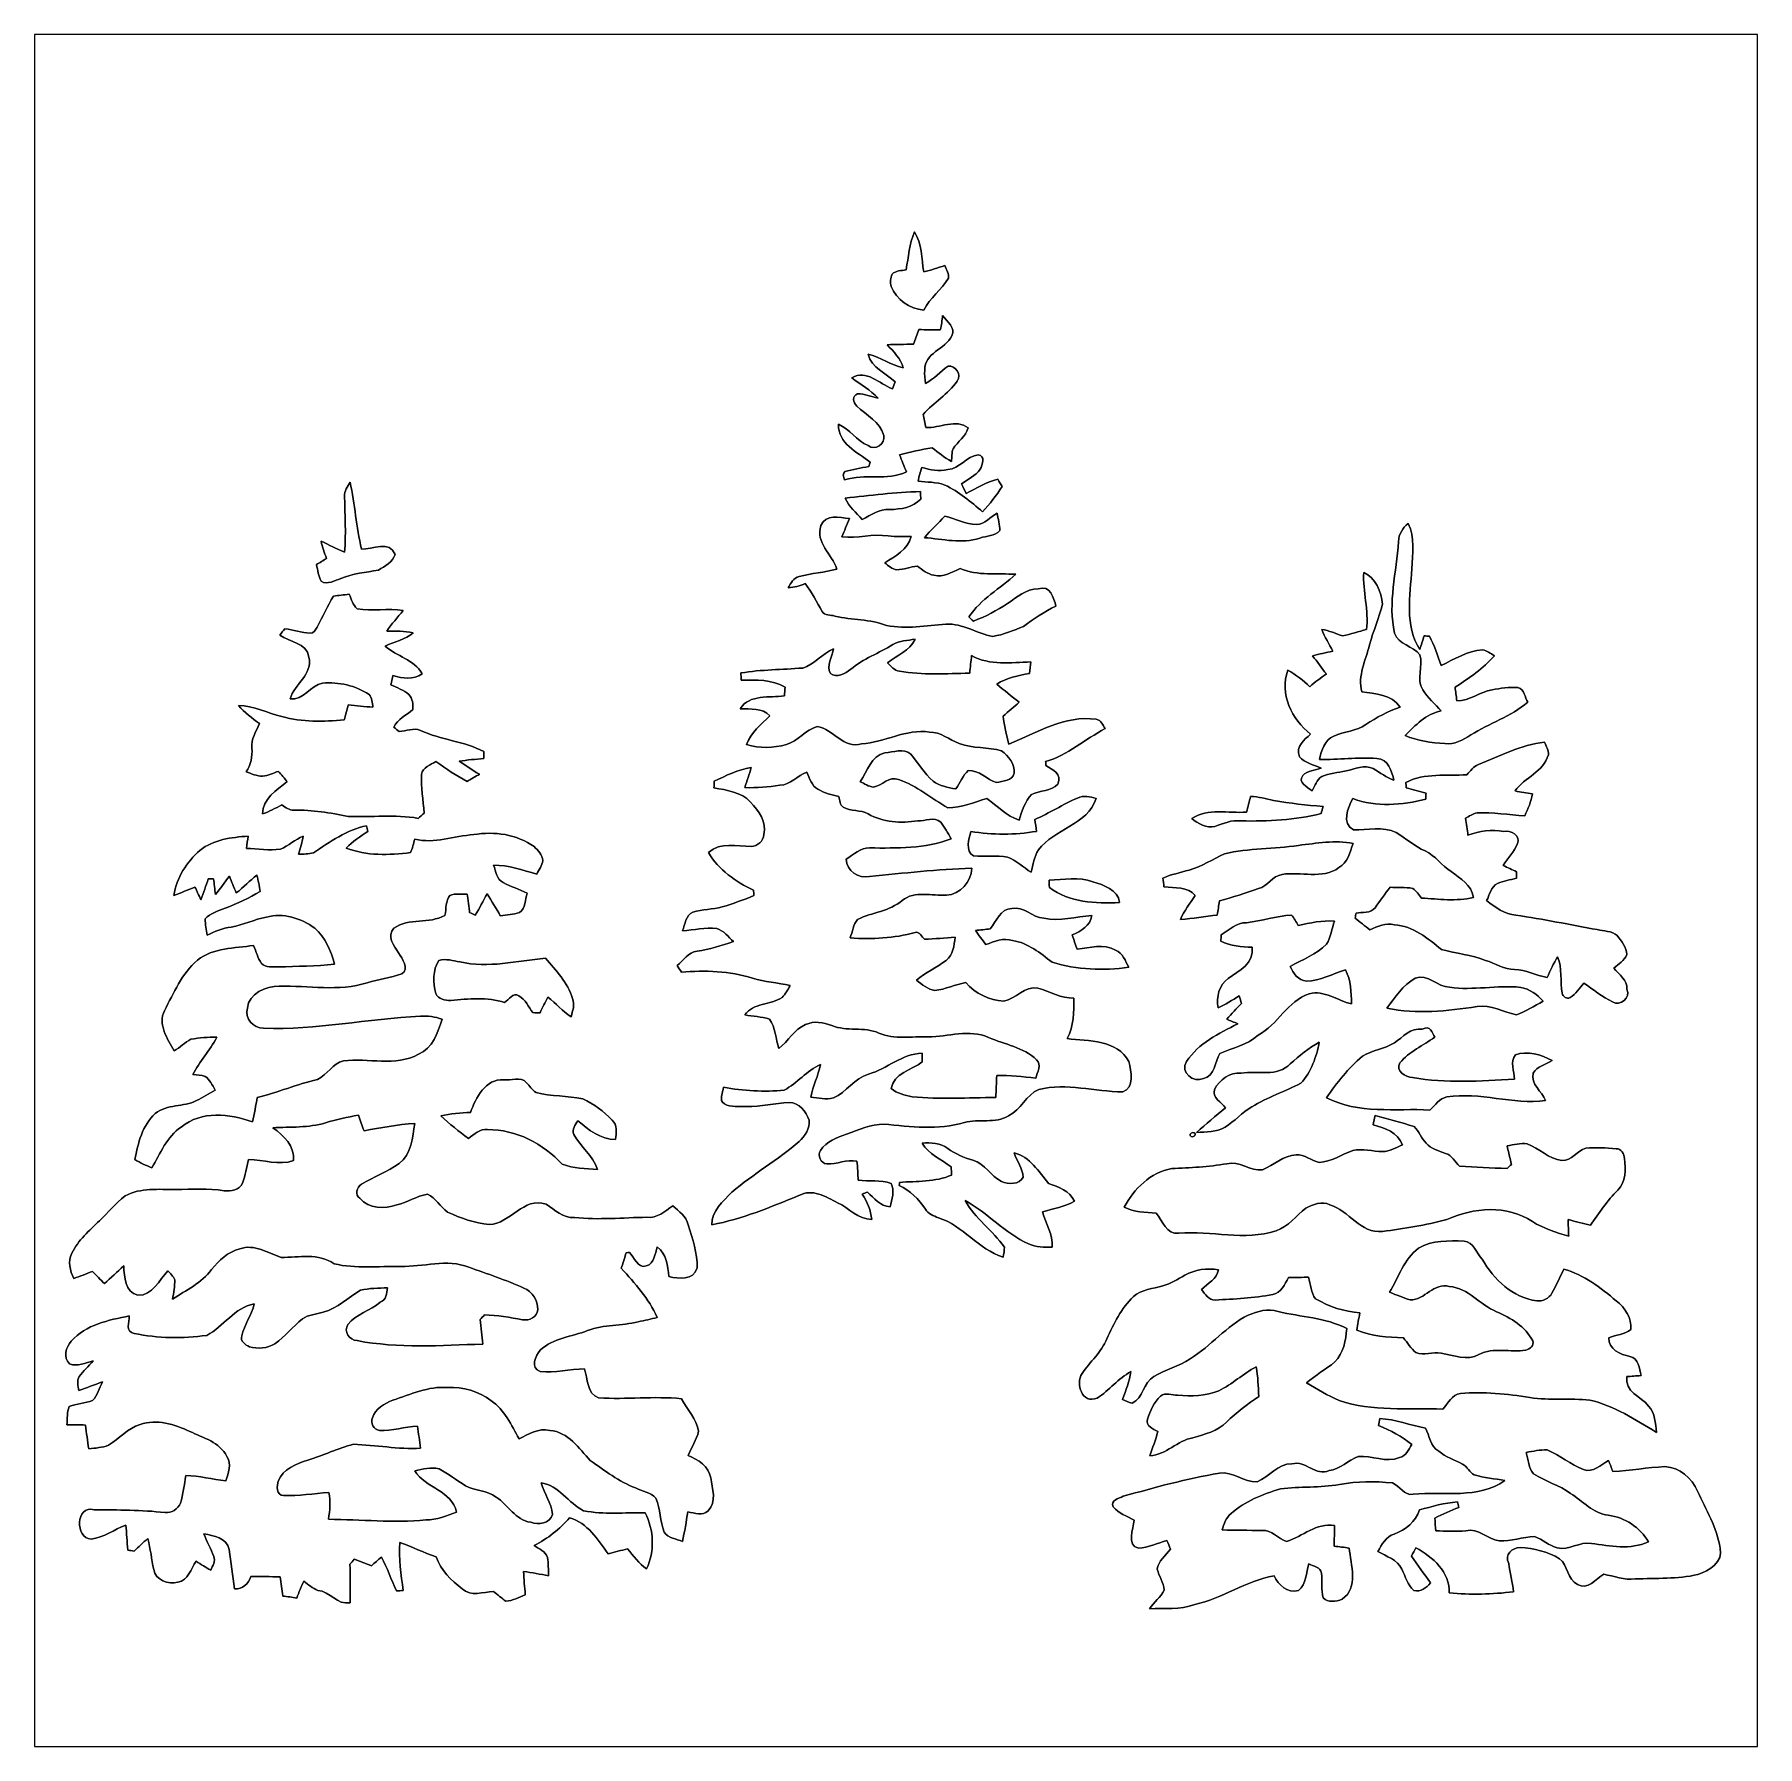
# Model space of a CAD drawing. Header units: centimetres. Extents: x -16.8 to 16.8, y -16.7 to 16.7.
import ezdxf

# ---------------------------------------------------------------- set-up
doc = ezdxf.new("R2010")
doc.units = ezdxf.units.CM
doc.header["$MEASUREMENT"] = 0
doc.layers.add('Layer 1', color=7, linetype='Continuous')

msp = doc.modelspace()

# ---------------------------------------------------------------- linework, layer by layer
at = {"layer": 'Layer 1', "color": 7}
for points, knots in [([(-16.77458, 16.66875), (-16.77458, 16.66875), (16.77458, 16.66875), (16.77458, 16.66875), (16.77458, 16.66875), (16.77458, 16.66875), (16.77458, -16.66875), (16.77458, -16.66875), (16.77458, -16.66875), (16.77458, -16.66875), (-16.77458, -16.66875), (-16.77458, -16.66875), (-16.77458, -16.66875), (-16.77458, -16.66875), (-16.77458, 16.66875), (-16.77458, 16.66875), (-16.77458, 16.66875), (-16.77458, 16.66875), (-16.77458, 16.66875), (-16.77458, 16.66875)], [0, 0, 0, 0, 0.16666667, 0.16666667, 0.16666667, 0.16666667, 0.33333333, 0.33333333, 0.33333333, 0.33333333, 0.5, 0.5, 0.5, 0.5, 0.66666667, 0.66666667, 0.66666667, 0.66666667, 1, 1, 1, 1]), ([(0.19579, 12.08687), (0.10548, 12.06359), (-0.00953, 12.0777), (-0.07479, 11.99938), (-0.07479, 11.99938), (-0.10619, 11.92565), (-0.12524, 11.83887), (-0.09384, 11.76161), (-0.09384, 11.76161), (0.01482, 11.50373), (0.26106, 11.32381), (0.54116, 11.30335), (0.54116, 11.30335), (0.66146, 11.5383), (0.88477, 11.69741), (1.01988, 11.92107), (1.01988, 11.92107), (1.03964, 12.00538), (0.97578, 12.08793), (0.95038, 12.16695), (0.95038, 12.16695), (0.81315, 12.12674), (0.6791, 12.07911), (0.54046, 12.04489), (0.54046, 12.04489), (0.49354, 12.30418), (0.51047, 12.59664), (0.35913, 12.82629), (0.35913, 12.82629), (0.25823, 12.59276), (0.24836, 12.33311), (0.19579, 12.08687), (0.19579, 12.08687), (0.19579, 12.08687), (0.19579, 12.08687), (0.19579, 12.08687)], [0, 0, 0, 0, 0.1, 0.1, 0.1, 0.1, 0.2, 0.2, 0.2, 0.2, 0.3, 0.3, 0.3, 0.3, 0.4, 0.4, 0.4, 0.4, 0.5, 0.5, 0.5, 0.5, 0.6, 0.6, 0.6, 0.6, 0.7, 0.7, 0.7, 0.7, 0.8, 0.8, 0.8, 0.8, 1, 1, 1, 1]), ([(0.90805, 11.19505), (0.895, 11.10262), (0.89006, 11.00843), (0.86078, 10.91918), (0.86078, 10.91918), (0.72214, 10.90754), (0.5842, 10.91953), (0.44591, 10.92235), (0.44591, 10.92235), (0.41099, 10.82746), (0.37606, 10.73221), (0.33902, 10.63766), (0.33902, 10.63766), (0.16933, 10.63519), (-0.00071, 10.63131), (-0.16969, 10.62708), (-0.16969, 10.62708), (-0.05045, 10.4902), (0.09454, 10.36179), (0.13864, 10.17834), (0.13864, 10.17834), (-0.1016, 10.22879), (-0.29986, 10.38931), (-0.53975, 10.44152), (-0.53975, 10.44152), (-0.48013, 10.17199), (-0.19791, 10.07463), (-0.01411, 9.90318), (-0.01411, 9.90318), (-0.03281, 9.85943), (-0.05115, 9.81498), (-0.06914, 9.77053), (-0.06914, 9.77053), (-0.32456, 9.86155), (-0.58138, 10.16353), (-0.85866, 9.97938), (-0.85866, 9.97938), (-0.68474, 9.85485), (-0.49953, 9.7409), (-0.34854, 9.58709), (-0.34854, 9.58709), (-0.48154, 9.61531), (-0.60995, 9.67634), (-0.74789, 9.67246), (-0.74789, 9.67246), (-0.86078, 9.6326), (-0.83467, 9.50101), (-0.76306, 9.43328), (-0.76306, 9.43328), (-0.58808, 9.2516), (-0.30304, 9.12777), (-0.23954, 8.86037), (-0.23954, 8.86037), (-0.19791, 8.70021), (-0.4131, 8.55345), (-0.54469, 8.66387), (-0.54469, 8.66387), (-0.76729, 8.75947), (-0.89853, 8.98066), (-1.11795, 9.07979), (-1.11795, 9.07979), (-1.13418, 8.70232), (-0.75318, 8.54004), (-0.50518, 8.34037), (-0.50518, 8.34037), (-0.51153, 8.31991), (-0.52458, 8.27828), (-0.53093, 8.25782), (-0.53093, 8.25782), (-0.68686, 8.22572), (-0.84173, 8.19291), (-0.99695, 8.1594), (-0.99695, 8.1594), (-1.00577, 8.14176), (-1.02306, 8.10613), (-1.03188, 8.08814), (-1.03188, 8.08814), (-1.02129, 8.05709), (-1.01071, 8.02569), (-1.00013, 7.99394), (-1.00013, 7.99394), (-0.60819, 8.128), (-0.17427, 7.96713), (0.2032, 8.15375), (0.2032, 8.15375), (0.15663, 8.26347), (0.10936, 8.37283), (0.0695, 8.48501), (0.0695, 8.48501), (0.27905, 8.53405), (0.4886, 8.58732), (0.70167, 8.62048), (0.70167, 8.62048), (0.82444, 8.52805), (0.94439, 8.42821), (1.08056, 8.35413), (1.08056, 8.35413), (1.08903, 8.43668), (1.08338, 8.52241), (1.1116, 8.60143), (1.1116, 8.60143), (1.20015, 8.74219), (1.35925, 8.8392), (1.40194, 9.00712), (1.40194, 9.00712), (1.17263, 9.19445), (0.8449, 8.99689), (0.58349, 9.01629), (0.58349, 9.01629), (0.56515, 9.10167), (0.54681, 9.18669), (0.52917, 9.27171), (0.52917, 9.27171), (0.7366, 9.50242), (1.01388, 9.66364), (1.19274, 9.91976), (1.19274, 9.91976), (1.28587, 10.04217), (1.1557, 10.23267), (1.01635, 10.20692), (1.01635, 10.20692), (0.85866, 10.11061), (0.74401, 9.95574), (0.57644, 9.87425), (0.57644, 9.87425), (0.56092, 9.95856), (0.55527, 10.04358), (0.55915, 10.12931), (0.55915, 10.12931), (0.54187, 10.47503), (0.96591, 10.5283), (1.08832, 10.801), (1.08832, 10.801), (1.16522, 10.95516), (0.99378, 11.08287), (0.90805, 11.19505), (0.90805, 11.19505), (0.90805, 11.19505), (0.90805, 11.19505), (0.90805, 11.19505)], [0, 0, 0, 0, 0.02777778, 0.02777778, 0.02777778, 0.02777778, 0.05555556, 0.05555556, 0.05555556, 0.05555556, 0.08333333, 0.08333333, 0.08333333, 0.08333333, 0.11111111, 0.11111111, 0.11111111, 0.11111111, 0.13888889, 0.13888889, 0.13888889, 0.13888889, 0.16666667, 0.16666667, 0.16666667, 0.16666667, 0.19444444, 0.19444444, 0.19444444, 0.19444444, 0.22222222, 0.22222222, 0.22222222, 0.22222222, 0.25, 0.25, 0.25, 0.25, 0.27777778, 0.27777778, 0.27777778, 0.27777778, 0.30555556, 0.30555556, 0.30555556, 0.30555556, 0.33333333, 0.33333333, 0.33333333, 0.33333333, 0.36111111, 0.36111111, 0.36111111, 0.36111111, 0.38888889, 0.38888889, 0.38888889, 0.38888889, 0.41666667, 0.41666667, 0.41666667, 0.41666667, 0.44444444, 0.44444444, 0.44444444, 0.44444444, 0.47222222, 0.47222222, 0.47222222, 0.47222222, 0.5, 0.5, 0.5, 0.5, 0.52777778, 0.52777778, 0.52777778, 0.52777778, 0.55555556, 0.55555556, 0.55555556, 0.55555556, 0.58333333, 0.58333333, 0.58333333, 0.58333333, 0.61111111, 0.61111111, 0.61111111, 0.61111111, 0.63888889, 0.63888889, 0.63888889, 0.63888889, 0.66666667, 0.66666667, 0.66666667, 0.66666667, 0.69444444, 0.69444444, 0.69444444, 0.69444444, 0.72222222, 0.72222222, 0.72222222, 0.72222222, 0.75, 0.75, 0.75, 0.75, 0.77777778, 0.77777778, 0.77777778, 0.77777778, 0.80555556, 0.80555556, 0.80555556, 0.80555556, 0.83333333, 0.83333333, 0.83333333, 0.83333333, 0.86111111, 0.86111111, 0.86111111, 0.86111111, 0.88888889, 0.88888889, 0.88888889, 0.88888889, 0.91666667, 0.91666667, 0.91666667, 0.91666667, 0.94444444, 0.94444444, 0.94444444, 0.94444444, 1, 1, 1, 1]), ([(1.00824, 8.19467), (0.83679, 8.15763), (0.66499, 8.19115), (0.49989, 8.23701), (0.49989, 8.23701), (0.47766, 8.1474), (0.44309, 8.0645), (0.42898, 7.97137), (0.42898, 7.97137), (0.6029, 7.94456), (0.78564, 7.96114), (0.95215, 7.89552), (0.95215, 7.89552), (1.22484, 7.76464), (1.45909, 7.57061), (1.68592, 7.37341), (1.68592, 7.37341), (1.82598, 7.52722), (1.95404, 7.69197), (2.06728, 7.86659), (2.06728, 7.86659), (2.038, 7.91422), (2.00872, 7.96149), (1.98014, 8.00876), (1.98014, 8.00876), (1.75966, 7.95267), (1.56527, 7.83308), (1.36596, 7.72901), (1.36596, 7.72901), (1.33597, 7.79145), (1.30634, 7.85354), (1.27706, 7.91598), (1.27706, 7.91598), (1.40018, 8.00735), (1.55046, 8.07402), (1.64147, 8.20138), (1.64147, 8.20138), (1.68628, 8.29169), (1.74519, 8.47443), (1.6002, 8.48148), (1.6002, 8.48148), (1.37231, 8.46173), (1.23825, 8.21126), (1.00824, 8.19467), (1.00824, 8.19467), (1.00824, 8.19467), (1.00824, 8.19467), (1.00824, 8.19467)], [0, 0, 0, 0, 0.07692308, 0.07692308, 0.07692308, 0.07692308, 0.15384615, 0.15384615, 0.15384615, 0.15384615, 0.23076923, 0.23076923, 0.23076923, 0.23076923, 0.30769231, 0.30769231, 0.30769231, 0.30769231, 0.38461538, 0.38461538, 0.38461538, 0.38461538, 0.46153846, 0.46153846, 0.46153846, 0.46153846, 0.53846154, 0.53846154, 0.53846154, 0.53846154, 0.61538462, 0.61538462, 0.61538462, 0.61538462, 0.69230769, 0.69230769, 0.69230769, 0.69230769, 0.76923077, 0.76923077, 0.76923077, 0.76923077, 0.84615385, 0.84615385, 0.84615385, 0.84615385, 1, 1, 1, 1]), ([(-10.73714, 7.67468), (-10.73221, 7.31344), (-10.70328, 6.95184), (-10.7375, 6.59095), (-10.7375, 6.59095), (-10.89625, 6.64598), (-11.04018, 6.73347), (-11.19258, 6.80261), (-11.19258, 6.80261), (-11.17318, 6.6862), (-11.13084, 6.57578), (-11.0871, 6.46677), (-11.0871, 6.46677), (-11.15272, 6.42549), (-11.21904, 6.38457), (-11.28536, 6.34471), (-11.28536, 6.34471), (-11.25538, 6.23852), (-11.25008, 6.11858), (-11.19011, 6.02227), (-11.19011, 6.02227), (-11.06911, 5.94007), (-10.92588, 6.04308), (-10.8077, 6.07272), (-10.8077, 6.07272), (-10.57804, 6.18031), (-10.32193, 6.18561), (-10.07921, 6.24029), (-10.07921, 6.24029), (-9.95221, 6.31261), (-9.79699, 6.39269), (-9.75466, 6.54473), (-9.75466, 6.54473), (-9.84673, 6.8199), (-10.20621, 6.63892), (-10.40589, 6.64951), (-10.40589, 6.64951), (-10.51313, 7.07707), (-10.53112, 7.52157), (-10.62955, 7.95161), (-10.62955, 7.95161), (-10.68105, 7.86694), (-10.73891, 7.77769), (-10.73714, 7.67468), (-10.73714, 7.67468), (-10.73714, 7.67468), (-10.73714, 7.67468), (-10.73714, 7.67468)], [0, 0, 0, 0, 0.07692308, 0.07692308, 0.07692308, 0.07692308, 0.15384615, 0.15384615, 0.15384615, 0.15384615, 0.23076923, 0.23076923, 0.23076923, 0.23076923, 0.30769231, 0.30769231, 0.30769231, 0.30769231, 0.38461538, 0.38461538, 0.38461538, 0.38461538, 0.46153846, 0.46153846, 0.46153846, 0.46153846, 0.53846154, 0.53846154, 0.53846154, 0.53846154, 0.61538462, 0.61538462, 0.61538462, 0.61538462, 0.69230769, 0.69230769, 0.69230769, 0.69230769, 0.76923077, 0.76923077, 0.76923077, 0.76923077, 0.84615385, 0.84615385, 0.84615385, 0.84615385, 1, 1, 1, 1]), ([(-0.98989, 7.64152), (-0.91299, 7.47818), (-0.77964, 7.35436), (-0.65652, 7.22595), (-0.65652, 7.22595), (-0.48578, 7.3085), (-0.32561, 7.43373), (-0.12312, 7.41856), (-0.12312, 7.41856), (0.09948, 7.42103), (0.31997, 7.45984), (0.48507, 7.62071), (0.48507, 7.62071), (0.4826, 7.65704), (0.47766, 7.73042), (0.47519, 7.76711), (0.47519, 7.76711), (-0.01552, 7.75935), (-0.50236, 7.6895), (-0.98989, 7.64152), (-0.98989, 7.64152), (-0.98989, 7.64152), (-0.98989, 7.64152), (-0.98989, 7.64152)], [0, 0, 0, 0, 0.14285714, 0.14285714, 0.14285714, 0.14285714, 0.28571429, 0.28571429, 0.28571429, 0.28571429, 0.42857143, 0.42857143, 0.42857143, 0.42857143, 0.57142857, 0.57142857, 0.57142857, 0.57142857, 0.71428571, 0.71428571, 0.71428571, 0.71428571, 1, 1, 1, 1]), ([(-1.46262, 7.10565), (-1.57304, 6.77228), (-1.24707, 6.54826), (-1.15076, 6.26004), (-1.15076, 6.26004), (-1.3903, 6.18631), (-1.64394, 6.17961), (-1.88489, 6.1147), (-1.88489, 6.1147), (-1.99461, 6.09), (-2.04893, 5.98558), (-2.09656, 5.89456), (-2.09656, 5.89456), (-1.98191, 5.90021), (-1.87184, 5.93372), (-1.76601, 5.97641), (-1.76601, 5.97641), (-1.64042, 5.80566), (-1.54376, 5.61728), (-1.43898, 5.43384), (-1.43898, 5.43384), (-1.38818, 5.34811), (-1.27212, 5.36857), (-1.18921, 5.34458), (-1.18921, 5.34458), (-0.85796, 5.25851), (-0.50271, 5.29061), (-0.18239, 5.15973), (-0.18239, 5.15973), (0.19932, 5.08741), (0.58914, 5.15655), (0.97261, 5.18513), (0.97261, 5.18513), (1.29752, 5.20629), (1.57621, 5.00133), (1.88701, 4.94806), (1.88701, 4.94806), (2.09303, 4.97946), (2.29023, 5.06271), (2.48109, 5.14315), (2.48109, 5.14315), (2.68605, 5.28355), (2.88749, 5.42996), (3.11326, 5.53755), (3.11326, 5.53755), (3.07128, 5.69242), (3.0039, 5.95771), (2.76966, 5.87269), (2.76966, 5.87269), (2.5333, 5.88116), (2.3555, 5.70936), (2.17276, 5.58976), (2.17276, 5.58976), (1.96744, 5.44618), (1.73955, 5.34), (1.50883, 5.24475), (1.50883, 5.24475), (1.47814, 5.27226), (1.44815, 5.29943), (1.41781, 5.32659), (1.41781, 5.32659), (1.65382, 5.67372), (2.02741, 5.88398), (2.33468, 6.15809), (2.33468, 6.15809), (1.97062, 6.17714), (1.59314, 6.12634), (1.24707, 6.26674), (1.24707, 6.26674), (1.0855, 6.20042), (0.92463, 6.08647), (0.73872, 6.13904), (0.73872, 6.13904), (0.61313, 6.15879), (0.51364, 6.24417), (0.41557, 6.31825), (0.41557, 6.31825), (0.28222, 6.29849), (0.15346, 6.25299), (0.0187, 6.24522), (0.0187, 6.24522), (-0.07761, 6.25016), (-0.14852, 6.32601), (-0.22013, 6.3814), (-0.22013, 6.3814), (-0.01129, 6.51192), (0.22613, 6.63434), (0.29774, 6.89434), (0.29774, 6.89434), (0.14817, 6.89963), (-0.00176, 6.88516), (-0.15064, 6.90457), (-0.15064, 6.90457), (-0.45191, 6.94902), (-0.75071, 6.85447), (-1.05234, 6.88446), (-1.05234, 6.88446), (-1.00612, 7.00511), (-0.95532, 7.12364), (-0.90664, 7.24288), (-0.90664, 7.24288), (-1.09714, 7.26228), (-1.37407, 7.33284), (-1.46262, 7.10565), (-1.46262, 7.10565), (-1.46262, 7.10565), (-1.46262, 7.10565), (-1.46262, 7.10565)], [0, 0, 0, 0, 0.03571429, 0.03571429, 0.03571429, 0.03571429, 0.07142857, 0.07142857, 0.07142857, 0.07142857, 0.10714286, 0.10714286, 0.10714286, 0.10714286, 0.14285714, 0.14285714, 0.14285714, 0.14285714, 0.17857143, 0.17857143, 0.17857143, 0.17857143, 0.21428571, 0.21428571, 0.21428571, 0.21428571, 0.25, 0.25, 0.25, 0.25, 0.28571429, 0.28571429, 0.28571429, 0.28571429, 0.32142857, 0.32142857, 0.32142857, 0.32142857, 0.35714286, 0.35714286, 0.35714286, 0.35714286, 0.39285714, 0.39285714, 0.39285714, 0.39285714, 0.42857143, 0.42857143, 0.42857143, 0.42857143, 0.46428571, 0.46428571, 0.46428571, 0.46428571, 0.5, 0.5, 0.5, 0.5, 0.53571429, 0.53571429, 0.53571429, 0.53571429, 0.57142857, 0.57142857, 0.57142857, 0.57142857, 0.60714286, 0.60714286, 0.60714286, 0.60714286, 0.64285714, 0.64285714, 0.64285714, 0.64285714, 0.67857143, 0.67857143, 0.67857143, 0.67857143, 0.71428571, 0.71428571, 0.71428571, 0.71428571, 0.75, 0.75, 0.75, 0.75, 0.78571429, 0.78571429, 0.78571429, 0.78571429, 0.82142857, 0.82142857, 0.82142857, 0.82142857, 0.85714286, 0.85714286, 0.85714286, 0.85714286, 0.89285714, 0.89285714, 0.89285714, 0.89285714, 0.92857143, 0.92857143, 0.92857143, 0.92857143, 1, 1, 1, 1]), ([(1.57057, 7.12541), (1.35537, 7.13952), (1.15641, 7.23371), (0.95109, 7.29015), (0.95109, 7.29015), (0.8195, 7.14869), (0.67416, 7.01957), (0.5528, 6.86858), (0.5528, 6.86858), (0.91017, 6.84847), (1.28129, 6.74052), (1.63054, 6.86259), (1.63054, 6.86259), (1.76248, 6.90562), (1.92088, 6.9021), (2.02283, 7.00758), (2.02283, 7.00758), (2.0133, 7.12294), (1.99355, 7.23547), (1.96674, 7.3473), (1.96674, 7.3473), (1.83621, 7.27287), (1.72932, 7.13775), (1.57057, 7.12541), (1.57057, 7.12541), (1.57057, 7.12541), (1.57057, 7.12541), (1.57057, 7.12541)], [0, 0, 0, 0, 0.125, 0.125, 0.125, 0.125, 0.25, 0.25, 0.25, 0.25, 0.375, 0.375, 0.375, 0.375, 0.5, 0.5, 0.5, 0.5, 0.625, 0.625, 0.625, 0.625, 0.75, 0.75, 0.75, 0.75, 1, 1, 1, 1]), ([(9.78429, 6.79415), (9.74937, 6.20148), (9.57086, 5.60141), (9.70844, 5.00909), (9.70844, 5.00909), (9.78676, 4.78825), (10.06581, 4.76038), (10.20092, 4.5914), (10.20092, 4.5914), (10.27254, 4.36951), (10.12261, 4.11445), (10.2549, 3.90419), (10.2549, 3.90419), (10.3565, 3.75426), (10.49232, 3.63114), (10.61402, 3.49709), (10.61402, 3.49709), (10.31875, 3.43747), (10.11555, 3.22016), (9.91059, 3.01519), (9.91059, 3.01519), (10.15824, 2.921), (10.42211, 2.8762), (10.68564, 2.86067), (10.68564, 2.86067), (10.87473, 2.83104), (11.03877, 2.93934), (11.19329, 3.02824), (11.19329, 3.02824), (11.55418, 3.25684), (11.97081, 3.38808), (12.30171, 3.66536), (12.30171, 3.66536), (12.2428, 3.75109), (12.23998, 3.9303), (12.10663, 3.95041), (12.10663, 3.95041), (11.93906, 3.97122), (11.76937, 3.92889), (11.60462, 3.91054), (11.60462, 3.91054), (11.36721, 3.86644), (11.17071, 3.68829), (10.92094, 3.69499), (10.92094, 3.69499), (10.90824, 3.78354), (10.8966, 3.87174), (10.88531, 3.95993), (10.88531, 3.95993), (11.16259, 4.13456), (11.43423, 4.32364), (11.65084, 4.57235), (11.65084, 4.57235), (11.5764, 4.61433), (11.50549, 4.67254), (11.41906, 4.68559), (11.41906, 4.68559), (11.12379, 4.66654), (10.87085, 4.50427), (10.61226, 4.37903), (10.61226, 4.37903), (10.55335, 4.57659), (10.47821, 4.7685), (10.3886, 4.95406), (10.3886, 4.95406), (10.36285, 4.95476), (10.31064, 4.95618), (10.28453, 4.95688), (10.28453, 4.95688), (10.25419, 4.86939), (10.22597, 4.78084), (10.19634, 4.69265), (10.19634, 4.69265), (9.90141, 5.16184), (10.01077, 5.74181), (10.04394, 6.26216), (10.04394, 6.26216), (10.04464, 6.55355), (10.11802, 6.87917), (9.96985, 7.14834), (9.96985, 7.14834), (9.86508, 7.05802), (9.78782, 6.93596), (9.78429, 6.79415), (9.78429, 6.79415), (9.78429, 6.79415), (9.78429, 6.79415), (9.78429, 6.79415)], [0, 0, 0, 0, 0.04347826, 0.04347826, 0.04347826, 0.04347826, 0.08695652, 0.08695652, 0.08695652, 0.08695652, 0.13043478, 0.13043478, 0.13043478, 0.13043478, 0.17391304, 0.17391304, 0.17391304, 0.17391304, 0.2173913, 0.2173913, 0.2173913, 0.2173913, 0.26086957, 0.26086957, 0.26086957, 0.26086957, 0.30434783, 0.30434783, 0.30434783, 0.30434783, 0.34782609, 0.34782609, 0.34782609, 0.34782609, 0.39130435, 0.39130435, 0.39130435, 0.39130435, 0.43478261, 0.43478261, 0.43478261, 0.43478261, 0.47826087, 0.47826087, 0.47826087, 0.47826087, 0.52173913, 0.52173913, 0.52173913, 0.52173913, 0.56521739, 0.56521739, 0.56521739, 0.56521739, 0.60869565, 0.60869565, 0.60869565, 0.60869565, 0.65217391, 0.65217391, 0.65217391, 0.65217391, 0.69565217, 0.69565217, 0.69565217, 0.69565217, 0.73913043, 0.73913043, 0.73913043, 0.73913043, 0.7826087, 0.7826087, 0.7826087, 0.7826087, 0.82608696, 0.82608696, 0.82608696, 0.82608696, 0.86956522, 0.86956522, 0.86956522, 0.86956522, 0.91304348, 0.91304348, 0.91304348, 0.91304348, 1, 1, 1, 1]), ([(9.10696, 6.19442), (9.08791, 5.82083), (9.20574, 5.455), (9.16376, 5.08), (9.16376, 5.08), (9.00747, 5.04754), (8.85754, 4.99004), (8.70126, 4.96041), (8.70126, 4.96041), (8.56192, 4.99427), (8.43315, 5.06554), (8.28922, 5.08282), (8.28922, 5.08282), (8.34813, 4.93571), (8.43668, 4.80307), (8.50336, 4.65914), (8.50336, 4.65914), (8.37212, 4.63162), (8.24159, 4.60587), (8.11212, 4.57165), (8.11212, 4.57165), (8.19891, 4.45206), (8.28922, 4.33423), (8.38024, 4.21675), (8.38024, 4.21675), (8.2677, 4.14126), (8.16081, 4.05836), (8.05956, 3.9684), (8.05956, 3.9684), (7.92586, 4.08658), (7.78792, 4.20229), (7.63235, 4.28978), (7.63235, 4.28978), (7.45878, 3.82693), (7.70643, 3.33128), (8.07332, 3.04412), (8.07332, 3.04412), (7.94773, 2.93194), (7.77134, 2.80741), (7.8546, 2.60562), (7.8546, 2.60562), (7.96184, 2.47968), (8.13294, 2.44687), (8.27793, 2.38231), (8.27793, 2.38231), (8.16222, 2.33504), (8.01017, 2.33539), (7.92021, 2.23838), (7.92021, 2.23838), (7.80803, 2.10326), (8.01582, 2.01683), (8.10154, 1.93957), (8.10154, 1.93957), (8.15622, 2.03623), (8.18832, 2.15829), (8.28816, 2.21968), (8.28816, 2.21968), (8.43739, 2.28706), (8.6046, 2.28918), (8.76194, 2.32939), (8.76194, 2.32939), (8.93551, 2.36502), (9.11613, 2.45674), (9.29322, 2.37278), (9.29322, 2.37278), (9.42834, 2.29835), (9.54652, 2.19569), (9.69574, 2.14559), (9.69574, 2.14559), (9.65059, 2.3241), (9.58709, 2.56011), (9.36096, 2.57246), (9.36096, 2.57246), (8.98913, 2.59927), (8.61766, 2.54459), (8.24583, 2.55129), (8.24583, 2.55129), (8.28393, 2.7245), (8.34707, 2.92594), (8.52346, 3.00602), (8.52346, 3.00602), (8.72596, 3.0988), (8.96338, 3.10374), (9.15035, 3.2318), (9.15035, 3.2318), (9.35708, 3.37326), (9.58039, 3.48791), (9.81639, 3.57223), (9.81639, 3.57223), (9.65306, 3.81776), (9.33062, 3.83081), (9.06815, 3.86715), (9.06815, 3.86715), (8.98701, 4.18042), (9.14612, 4.48628), (9.22126, 4.78402), (9.22126, 4.78402), (9.29146, 5.05319), (9.40506, 5.3086), (9.47491, 5.57742), (9.47491, 5.57742), (9.4421, 5.81731), (9.34438, 6.08753), (9.10696, 6.19442), (9.10696, 6.19442), (9.10696, 6.19442), (9.10696, 6.19442), (9.10696, 6.19442)], [0, 0, 0, 0, 0.03571429, 0.03571429, 0.03571429, 0.03571429, 0.07142857, 0.07142857, 0.07142857, 0.07142857, 0.10714286, 0.10714286, 0.10714286, 0.10714286, 0.14285714, 0.14285714, 0.14285714, 0.14285714, 0.17857143, 0.17857143, 0.17857143, 0.17857143, 0.21428571, 0.21428571, 0.21428571, 0.21428571, 0.25, 0.25, 0.25, 0.25, 0.28571429, 0.28571429, 0.28571429, 0.28571429, 0.32142857, 0.32142857, 0.32142857, 0.32142857, 0.35714286, 0.35714286, 0.35714286, 0.35714286, 0.39285714, 0.39285714, 0.39285714, 0.39285714, 0.42857143, 0.42857143, 0.42857143, 0.42857143, 0.46428571, 0.46428571, 0.46428571, 0.46428571, 0.5, 0.5, 0.5, 0.5, 0.53571429, 0.53571429, 0.53571429, 0.53571429, 0.57142857, 0.57142857, 0.57142857, 0.57142857, 0.60714286, 0.60714286, 0.60714286, 0.60714286, 0.64285714, 0.64285714, 0.64285714, 0.64285714, 0.67857143, 0.67857143, 0.67857143, 0.67857143, 0.71428571, 0.71428571, 0.71428571, 0.71428571, 0.75, 0.75, 0.75, 0.75, 0.78571429, 0.78571429, 0.78571429, 0.78571429, 0.82142857, 0.82142857, 0.82142857, 0.82142857, 0.85714286, 0.85714286, 0.85714286, 0.85714286, 0.89285714, 0.89285714, 0.89285714, 0.89285714, 0.92857143, 0.92857143, 0.92857143, 0.92857143, 1, 1, 1, 1]), ([(-10.95446, 5.73229), (-11.0677, 5.53544), (-11.16824, 5.33188), (-11.27054, 5.12904), (-11.27054, 5.12904), (-11.29806, 5.074), (-11.33898, 5.00698), (-11.40954, 5.01015), (-11.40954, 5.01015), (-11.57499, 5.02179), (-11.73586, 5.06942), (-11.89884, 5.09658), (-11.89884, 5.09658), (-11.932, 5.05495), (-11.96516, 5.01368), (-11.99797, 4.9717), (-11.99797, 4.9717), (-11.80853, 4.8327), (-11.47233, 4.82847), (-11.43353, 4.54554), (-11.43353, 4.54554), (-11.3471, 4.20194), (-11.71504, 4.02661), (-11.79618, 3.73027), (-11.79618, 3.73027), (-11.53407, 3.70346), (-11.40672, 3.99486), (-11.16506, 4.03825), (-11.16506, 4.03825), (-10.84827, 4.06647), (-10.52513, 3.9878), (-10.25772, 3.8167), (-10.25772, 3.8167), (-10.19598, 3.75179), (-10.19845, 3.65513), (-10.18364, 3.57258), (-10.18364, 3.57258), (-10.34521, 3.57293), (-10.50572, 3.59516), (-10.66624, 3.6135), (-10.66624, 3.6135), (-10.69164, 3.51614), (-10.71704, 3.41877), (-10.74244, 3.32105), (-10.74244, 3.32105), (-11.14707, 3.28789), (-11.56194, 3.27625), (-11.95705, 3.38596), (-11.95705, 3.38596), (-12.23998, 3.45546), (-12.50668, 3.59904), (-12.80301, 3.60398), (-12.80301, 3.60398), (-12.69012, 3.46181), (-12.53772, 3.36021), (-12.39555, 3.24944), (-12.39555, 3.24944), (-12.45729, 3.09598), (-12.56348, 2.94675), (-12.54019, 2.77319), (-12.54019, 2.77319), (-12.52714, 2.6095), (-12.56206, 2.44792), (-12.65238, 2.30999), (-12.65238, 2.30999), (-12.5476, 2.27647), (-12.44388, 2.22426), (-12.3317, 2.22532), (-12.3317, 2.22532), (-12.22375, 2.24084), (-12.12427, 2.28847), (-12.0209, 2.32022), (-12.0209, 2.32022), (-11.97928, 2.27013), (-11.89637, 2.17064), (-11.85474, 2.1209), (-11.85474, 2.1209), (-12.05512, 1.95404), (-12.33346, 1.78435), (-12.33699, 1.49049), (-12.33699, 1.49049), (-12.20505, 1.53564), (-12.08158, 1.60055), (-11.96023, 1.66829), (-11.96023, 1.66829), (-11.88685, 1.62066), (-11.81347, 1.5561), (-11.71963, 1.56351), (-11.71963, 1.56351), (-11.36509, 1.57092), (-11.01513, 1.5113), (-10.66871, 1.44392), (-10.66871, 1.44392), (-10.21433, 1.42028), (-9.75642, 1.48696), (-9.30487, 1.40476), (-9.30487, 1.40476), (-9.26677, 1.43898), (-9.22867, 1.4732), (-9.18986, 1.50671), (-9.18986, 1.50671), (-9.20327, 1.7586), (-9.2516, 2.00872), (-9.24031, 2.26166), (-9.24031, 2.26166), (-9.21209, 2.39818), (-9.06321, 2.44757), (-8.95668, 2.50966), (-8.95668, 2.50966), (-8.76229, 2.3689), (-8.56086, 2.23767), (-8.34884, 2.12478), (-8.34884, 2.12478), (-8.28957, 2.159), (-8.17139, 2.22744), (-8.11213, 2.26201), (-8.11213, 2.26201), (-8.2423, 2.34844), (-8.37671, 2.42746), (-8.50441, 2.51672), (-8.50441, 2.51672), (-8.34637, 2.54423), (-8.18656, 2.55446), (-8.02675, 2.57104), (-8.02675, 2.57104), (-8.02605, 2.6162), (-8.02464, 2.661), (-8.02323, 2.70545), (-8.02323, 2.70545), (-8.41234, 2.90795), (-8.86319, 2.93017), (-9.25654, 3.11856), (-9.25654, 3.11856), (-9.392, 3.16971), (-9.53523, 3.10938), (-9.67281, 3.09457), (-9.67281, 3.09457), (-9.70809, 3.12349), (-9.74302, 3.15172), (-9.77794, 3.17994), (-9.77794, 3.17994), (-9.70774, 3.3468), (-9.5317, 3.40536), (-9.4107, 3.52213), (-9.4107, 3.52213), (-9.39553, 3.62338), (-9.41776, 3.73698), (-9.48337, 3.8167), (-9.48337, 3.8167), (-9.58215, 3.90737), (-9.71515, 3.94582), (-9.83262, 4.00579), (-9.83262, 4.00579), (-9.82063, 4.06541), (-9.80863, 4.12468), (-9.79558, 4.18394), (-9.79558, 4.18394), (-9.60543, 4.13209), (-9.39624, 4.09363), (-9.22338, 4.21746), (-9.22338, 4.21746), (-9.38283, 4.50039), (-9.72256, 4.55683), (-9.94798, 4.75968), (-9.94798, 4.75968), (-9.76595, 4.84576), (-9.55887, 4.88421), (-9.39976, 5.01438), (-9.39976, 5.01438), (-9.5691, 5.05707), (-9.74408, 5.05072), (-9.91694, 5.05037), (-9.91694, 5.05037), (-9.82063, 5.19183), (-9.70421, 5.31813), (-9.59485, 5.44936), (-9.59485, 5.44936), (-9.89189, 5.50792), (-10.1981, 5.42466), (-10.49338, 5.48781), (-10.49338, 5.48781), (-10.57804, 5.55378), (-10.5985, 5.67443), (-10.64648, 5.76721), (-10.64648, 5.76721), (-10.74949, 5.75663), (-10.85144, 5.74393), (-10.95446, 5.73229), (-10.95446, 5.73229), (-10.95446, 5.73229), (-10.95446, 5.73229), (-10.95446, 5.73229)], [0, 0, 0, 0, 0.02040816, 0.02040816, 0.02040816, 0.02040816, 0.04081633, 0.04081633, 0.04081633, 0.04081633, 0.06122449, 0.06122449, 0.06122449, 0.06122449, 0.08163265, 0.08163265, 0.08163265, 0.08163265, 0.10204082, 0.10204082, 0.10204082, 0.10204082, 0.12244898, 0.12244898, 0.12244898, 0.12244898, 0.14285714, 0.14285714, 0.14285714, 0.14285714, 0.16326531, 0.16326531, 0.16326531, 0.16326531, 0.18367347, 0.18367347, 0.18367347, 0.18367347, 0.20408163, 0.20408163, 0.20408163, 0.20408163, 0.2244898, 0.2244898, 0.2244898, 0.2244898, 0.24489796, 0.24489796, 0.24489796, 0.24489796, 0.26530612, 0.26530612, 0.26530612, 0.26530612, 0.28571429, 0.28571429, 0.28571429, 0.28571429, 0.30612245, 0.30612245, 0.30612245, 0.30612245, 0.32653061, 0.32653061, 0.32653061, 0.32653061, 0.34693878, 0.34693878, 0.34693878, 0.34693878, 0.36734694, 0.36734694, 0.36734694, 0.36734694, 0.3877551, 0.3877551, 0.3877551, 0.3877551, 0.40816327, 0.40816327, 0.40816327, 0.40816327, 0.42857143, 0.42857143, 0.42857143, 0.42857143, 0.44897959, 0.44897959, 0.44897959, 0.44897959, 0.46938776, 0.46938776, 0.46938776, 0.46938776, 0.48979592, 0.48979592, 0.48979592, 0.48979592, 0.51020408, 0.51020408, 0.51020408, 0.51020408, 0.53061224, 0.53061224, 0.53061224, 0.53061224, 0.55102041, 0.55102041, 0.55102041, 0.55102041, 0.57142857, 0.57142857, 0.57142857, 0.57142857, 0.59183673, 0.59183673, 0.59183673, 0.59183673, 0.6122449, 0.6122449, 0.6122449, 0.6122449, 0.63265306, 0.63265306, 0.63265306, 0.63265306, 0.65306122, 0.65306122, 0.65306122, 0.65306122, 0.67346939, 0.67346939, 0.67346939, 0.67346939, 0.69387755, 0.69387755, 0.69387755, 0.69387755, 0.71428571, 0.71428571, 0.71428571, 0.71428571, 0.73469388, 0.73469388, 0.73469388, 0.73469388, 0.75510204, 0.75510204, 0.75510204, 0.75510204, 0.7755102, 0.7755102, 0.7755102, 0.7755102, 0.79591837, 0.79591837, 0.79591837, 0.79591837, 0.81632653, 0.81632653, 0.81632653, 0.81632653, 0.83673469, 0.83673469, 0.83673469, 0.83673469, 0.85714286, 0.85714286, 0.85714286, 0.85714286, 0.87755102, 0.87755102, 0.87755102, 0.87755102, 0.89795918, 0.89795918, 0.89795918, 0.89795918, 0.91836735, 0.91836735, 0.91836735, 0.91836735, 0.93877551, 0.93877551, 0.93877551, 0.93877551, 0.95918367, 0.95918367, 0.95918367, 0.95918367, 1, 1, 1, 1]), ([(-0.05927, 4.78755), (-0.33126, 4.6228), (-0.63676, 4.51309), (-0.88265, 4.30742), (-0.88265, 4.30742), (-0.98813, 4.2224), (-1.15041, 4.12574), (-1.27741, 4.22663), (-1.27741, 4.22663), (-1.3649, 4.37938), (-1.23896, 4.54801), (-1.21744, 4.70359), (-1.21744, 4.70359), (-1.43722, 4.61151), (-1.58574, 4.39773), (-1.81716, 4.33211), (-1.81716, 4.33211), (-2.21756, 4.29895), (-2.62149, 4.30212), (-3.01872, 4.2358), (-3.01872, 4.2358), (-3.01801, 4.20088), (-3.01696, 4.13138), (-3.0166, 4.09646), (-3.0166, 4.09646), (-2.72556, 4.09504), (-2.4197, 4.11762), (-2.15971, 3.9564), (-2.15971, 3.9564), (-2.16464, 3.90102), (-2.16888, 3.84563), (-2.17311, 3.78989), (-2.17311, 3.78989), (-2.46345, 3.74544), (-2.84974, 3.83117), (-3.03248, 3.53977), (-3.03248, 3.53977), (-2.83245, 3.52637), (-2.60421, 3.56517), (-2.45498, 3.39866), (-2.45498, 3.39866), (-2.63349, 3.23885), (-2.82046, 3.07093), (-2.90795, 2.84198), (-2.90795, 2.84198), (-2.65783, 2.7619), (-2.38584, 2.77213), (-2.13466, 2.84198), (-2.13466, 2.84198), (-1.90676, 2.9083), (-1.76142, 3.13478), (-1.53353, 3.19229), (-1.53353, 3.19229), (-1.22238, 3.14113), (-1.01706, 2.74708), (-0.66887, 2.85644), (-0.66887, 2.85644), (-0.21837, 2.88431), (0.19262, 3.14995), (0.65229, 3.08469), (0.65229, 3.08469), (0.87136, 3.08786), (1.03717, 2.9337), (1.2319, 2.86103), (1.2319, 2.86103), (1.49507, 2.76049), (1.78823, 2.79576), (2.05634, 2.72168), (2.05634, 2.72168), (2.18299, 2.61832), (2.32092, 2.46309), (2.29905, 2.28671), (2.29905, 2.28671), (2.27048, 2.12831), (2.07786, 2.13431), (1.95651, 2.1015), (1.95651, 2.1015), (1.76777, 2.16076), (1.61537, 2.34421), (1.40688, 2.33856), (1.40688, 2.33856), (1.30246, 2.23626), (1.24566, 2.09691), (1.16522, 1.97697), (1.16522, 1.97697), (1.01247, 2.00836), (0.84737, 2.03165), (0.72108, 2.13184), (0.72108, 2.13184), (0.54187, 2.27401), (0.44027, 2.48638), (0.2861, 2.65148), (0.2861, 2.65148), (0.15381, 2.7873), (-0.05821, 2.68605), (-0.21519, 2.68041), (-0.21519, 2.68041), (-0.48154, 2.62678), (-0.55739, 2.31775), (-0.6985, 2.11914), (-0.6985, 2.11914), (-0.61524, 2.07716), (-0.53234, 2.02706), (-0.43886, 2.01119), (-0.43886, 2.01119), (-0.26917, 2.04541), (-0.1337, 2.23308), (0.05151, 2.16041), (0.05151, 2.16041), (0.40464, 2.0447), (0.68721, 1.78506), (1.01141, 1.61184), (1.01141, 1.61184), (1.276, 1.60302), (1.52047, 1.72332), (1.77094, 1.79176), (1.77094, 1.79176), (1.97097, 1.64147), (2.15336, 1.45239), (2.39536, 1.36948), (2.39536, 1.36948), (2.45569, 1.54446), (2.50437, 1.7332), (2.64054, 1.86831), (2.64054, 1.86831), (2.80529, 1.9498), (3.01696, 1.93499), (3.15383, 2.07151), (3.15383, 2.07151), (3.23779, 2.2733), (3.04624, 2.35021), (2.91818, 2.43205), (2.91818, 2.43205), (2.91712, 2.45145), (2.915, 2.49026), (2.91394, 2.50966), (2.91394, 2.50966), (3.34574, 2.6356), (3.68088, 2.94746), (4.07247, 3.15242), (4.07247, 3.15242), (4.02272, 3.21733), (3.99415, 3.32775), (3.8989, 3.33304), (3.8989, 3.33304), (3.28471, 3.42089), (2.74426, 3.07093), (2.19816, 2.85221), (2.19816, 2.85221), (2.14383, 3.02966), (2.11173, 3.21345), (2.08597, 3.39654), (2.08597, 3.39654), (2.18934, 3.4858), (2.29341, 3.57434), (2.39536, 3.66536), (2.39536, 3.66536), (2.25249, 3.78495), (2.10291, 3.89678), (1.9618, 4.01849), (1.9618, 4.01849), (2.15265, 4.14232), (2.37984, 4.17936), (2.59821, 4.22734), (2.59821, 4.22734), (2.60844, 4.30177), (2.61726, 4.37621), (2.62502, 4.45064), (2.62502, 4.45064), (2.23943, 4.44218), (1.82316, 4.37515), (1.47249, 4.57341), (1.47249, 4.57341), (1.45979, 4.46052), (1.44709, 4.34799), (1.43439, 4.23474), (1.43439, 4.23474), (0.97896, 4.21922), (0.51753, 4.19065), (0.06667, 4.27108), (0.06667, 4.27108), (-0.0321, 4.28413), (-0.09737, 4.36457), (-0.16228, 4.43159), (-0.16228, 4.43159), (0.01729, 4.58047), (0.26882, 4.66725), (0.37042, 4.89232), (0.37042, 4.89232), (0.22472, 4.86974), (0.0695, 4.86728), (-0.05927, 4.78755), (-0.05927, 4.78755), (-0.05927, 4.78755), (-0.05927, 4.78755), (-0.05927, 4.78755)], [0, 0, 0, 0, 0.02, 0.02, 0.02, 0.02, 0.04, 0.04, 0.04, 0.04, 0.06, 0.06, 0.06, 0.06, 0.08, 0.08, 0.08, 0.08, 0.1, 0.1, 0.1, 0.1, 0.12, 0.12, 0.12, 0.12, 0.14, 0.14, 0.14, 0.14, 0.16, 0.16, 0.16, 0.16, 0.18, 0.18, 0.18, 0.18, 0.2, 0.2, 0.2, 0.2, 0.22, 0.22, 0.22, 0.22, 0.24, 0.24, 0.24, 0.24, 0.26, 0.26, 0.26, 0.26, 0.28, 0.28, 0.28, 0.28, 0.3, 0.3, 0.3, 0.3, 0.32, 0.32, 0.32, 0.32, 0.34, 0.34, 0.34, 0.34, 0.36, 0.36, 0.36, 0.36, 0.38, 0.38, 0.38, 0.38, 0.4, 0.4, 0.4, 0.4, 0.42, 0.42, 0.42, 0.42, 0.44, 0.44, 0.44, 0.44, 0.46, 0.46, 0.46, 0.46, 0.48, 0.48, 0.48, 0.48, 0.5, 0.5, 0.5, 0.5, 0.52, 0.52, 0.52, 0.52, 0.54, 0.54, 0.54, 0.54, 0.56, 0.56, 0.56, 0.56, 0.58, 0.58, 0.58, 0.58, 0.6, 0.6, 0.6, 0.6, 0.62, 0.62, 0.62, 0.62, 0.64, 0.64, 0.64, 0.64, 0.66, 0.66, 0.66, 0.66, 0.68, 0.68, 0.68, 0.68, 0.7, 0.7, 0.7, 0.7, 0.72, 0.72, 0.72, 0.72, 0.74, 0.74, 0.74, 0.74, 0.76, 0.76, 0.76, 0.76, 0.78, 0.78, 0.78, 0.78, 0.8, 0.8, 0.8, 0.8, 0.82, 0.82, 0.82, 0.82, 0.84, 0.84, 0.84, 0.84, 0.86, 0.86, 0.86, 0.86, 0.88, 0.88, 0.88, 0.88, 0.9, 0.9, 0.9, 0.9, 0.92, 0.92, 0.92, 0.92, 0.94, 0.94, 0.94, 0.94, 0.96, 0.96, 0.96, 0.96, 1, 1, 1, 1]), ([(11.33863, 2.45286), (11.24197, 2.41582), (11.18235, 2.32692), (11.11532, 2.25354), (11.11532, 2.25354), (10.72021, 2.22567), (10.29194, 2.29658), (9.92858, 2.10432), (9.92858, 2.10432), (9.92964, 2.07786), (9.93246, 2.02459), (9.93387, 1.99778), (9.93387, 1.99778), (10.06228, 1.96427), (10.1914, 1.9304), (10.31946, 1.89371), (10.31946, 1.89371), (10.3191, 1.86478), (10.31804, 1.80728), (10.31769, 1.77835), (10.31769, 1.77835), (9.85414, 1.66511), (9.35108, 1.6189), (8.896, 1.78858), (8.896, 1.78858), (8.79616, 1.61713), (8.67022, 1.29611), (8.90658, 1.18392), (8.90658, 1.18392), (9.18104, 1.1617), (9.47773, 1.2633), (9.73808, 1.12854), (9.73808, 1.12854), (9.92893, 1.01388), (10.09791, 0.86466), (10.30217, 0.76976), (10.30217, 0.76976), (10.50325, 0.67874), (10.62461, 0.48295), (10.81087, 0.36865), (10.81087, 0.36865), (10.98409, 0.23107), (11.21022, 0.1143), (11.24126, -0.13335), (11.24126, -0.13335), (10.91071, -0.22154), (10.56464, -0.16087), (10.22914, -0.14958), (10.22914, -0.14958), (10.17552, -0.08573), (10.13531, -0.00459), (10.06228, 0.03881), (10.06228, 0.03881), (9.91694, 0.07126), (9.76454, 0.05292), (9.61849, 0.06421), (9.61849, 0.06421), (9.51865, -0.06738), (9.42622, -0.20426), (9.32674, -0.33584), (9.32674, -0.33584), (9.24595, -0.45332), (9.0745, -0.41169), (8.95879, -0.43921), (8.95879, -0.43921), (8.95209, -0.47202), (8.94574, -0.50553), (8.93939, -0.53904), (8.93939, -0.53904), (9.03393, -0.61278), (9.13059, -0.68862), (9.22549, -0.76376), (9.22549, -0.76376), (9.37719, -0.70132), (9.53382, -0.62442), (9.70421, -0.66922), (9.70421, -0.66922), (10.06757, -0.68368), (10.35367, -0.93592), (10.6232, -1.15006), (10.6232, -1.15006), (10.90542, -1.23119), (11.20457, -1.25095), (11.48009, -1.36031), (11.48009, -1.36031), (11.66742, -1.42064), (11.84204, -1.53494), (12.04383, -1.54058), (12.04383, -1.54058), (12.26467, -1.53917), (12.46223, -1.65911), (12.67777, -1.69439), (12.67777, -1.69439), (12.74198, -1.55787), (12.80125, -1.41887), (12.88097, -1.29046), (12.88097, -1.29046), (12.97728, -1.51412), (12.92825, -1.7653), (12.96917, -2.0006), (12.96917, -2.0006), (12.98998, -2.06304), (13.05913, -2.12654), (13.12721, -2.08562), (13.12721, -2.08562), (13.23834, -2.01613), (13.30925, -1.90112), (13.3925, -1.80269), (13.3925, -1.80269), (13.57489, -1.93181), (13.75163, -2.07186), (13.95342, -2.17064), (13.95342, -2.17064), (14.09277, -2.26166), (14.31996, -2.09127), (14.23, -1.9244), (14.23, -1.9244), (14.24658, -1.73884), (14.07372, -1.64359), (13.97882, -1.51236), (13.97882, -1.51236), (14.06737, -1.43122), (14.18061, -1.36349), (14.22894, -1.24919), (14.22894, -1.24919), (14.224, -1.10596), (14.12981, -0.9846), (14.04267, -0.87948), (14.04267, -0.87948), (13.93896, -0.78211), (13.77985, -0.79304), (13.65215, -0.762), (13.65215, -0.762), (13.12439, -0.66746), (12.60016, -0.55492), (12.06923, -0.48084), (12.06923, -0.48084), (11.84698, -0.46637), (11.67165, -0.32209), (11.50056, -0.19791), (11.50056, -0.19791), (11.55771, -0.08749), (11.58275, 0.07585), (11.71011, 0.13582), (11.71011, 0.13582), (11.82793, 0.18627), (11.95564, 0.20673), (12.08017, 0.23813), (12.08017, 0.23813), (12.08017, 0.28116), (12.08052, 0.32385), (12.08123, 0.36618), (12.08123, 0.36618), (11.99374, 0.40569), (11.90625, 0.44485), (11.81982, 0.48613), (11.81982, 0.48613), (11.91401, 0.62865), (12.03501, 0.75565), (12.10345, 0.91334), (12.10345, 0.91334), (12.17224, 1.06186), (11.96552, 1.19204), (11.83534, 1.14935), (11.83534, 1.14935), (11.59722, 1.19063), (11.35909, 1.16311), (11.13684, 1.07421), (11.13684, 1.07421), (11.12202, 1.18428), (11.10086, 1.29681), (11.08639, 1.40582), (11.08639, 1.40582), (11.15942, 1.44533), (11.22927, 1.49789), (11.31288, 1.51165), (11.31288, 1.51165), (11.62332, 1.52435), (11.93165, 1.47461), (12.24104, 1.4538), (12.24104, 1.4538), (12.30912, 1.58856), (12.3638, 1.73038), (12.39167, 1.87925), (12.39167, 1.87925), (12.27843, 1.89865), (12.16484, 1.91417), (12.05301, 1.93957), (12.05301, 1.93957), (12.24245, 2.20204), (12.60475, 2.30964), (12.70282, 2.63948), (12.70282, 2.63948), (12.70847, 2.72909), (12.65626, 2.80952), (12.62556, 2.89101), (12.62556, 2.89101), (12.16907, 2.83386), (11.7602, 2.61973), (11.33863, 2.45286), (11.33863, 2.45286), (11.33863, 2.45286), (11.33863, 2.45286), (11.33863, 2.45286)], [0, 0, 0, 0, 0.01923077, 0.01923077, 0.01923077, 0.01923077, 0.03846154, 0.03846154, 0.03846154, 0.03846154, 0.05769231, 0.05769231, 0.05769231, 0.05769231, 0.07692308, 0.07692308, 0.07692308, 0.07692308, 0.09615385, 0.09615385, 0.09615385, 0.09615385, 0.11538462, 0.11538462, 0.11538462, 0.11538462, 0.13461538, 0.13461538, 0.13461538, 0.13461538, 0.15384615, 0.15384615, 0.15384615, 0.15384615, 0.17307692, 0.17307692, 0.17307692, 0.17307692, 0.19230769, 0.19230769, 0.19230769, 0.19230769, 0.21153846, 0.21153846, 0.21153846, 0.21153846, 0.23076923, 0.23076923, 0.23076923, 0.23076923, 0.25, 0.25, 0.25, 0.25, 0.26923077, 0.26923077, 0.26923077, 0.26923077, 0.28846154, 0.28846154, 0.28846154, 0.28846154, 0.30769231, 0.30769231, 0.30769231, 0.30769231, 0.32692308, 0.32692308, 0.32692308, 0.32692308, 0.34615385, 0.34615385, 0.34615385, 0.34615385, 0.36538462, 0.36538462, 0.36538462, 0.36538462, 0.38461538, 0.38461538, 0.38461538, 0.38461538, 0.40384615, 0.40384615, 0.40384615, 0.40384615, 0.42307692, 0.42307692, 0.42307692, 0.42307692, 0.44230769, 0.44230769, 0.44230769, 0.44230769, 0.46153846, 0.46153846, 0.46153846, 0.46153846, 0.48076923, 0.48076923, 0.48076923, 0.48076923, 0.5, 0.5, 0.5, 0.5, 0.51923077, 0.51923077, 0.51923077, 0.51923077, 0.53846154, 0.53846154, 0.53846154, 0.53846154, 0.55769231, 0.55769231, 0.55769231, 0.55769231, 0.57692308, 0.57692308, 0.57692308, 0.57692308, 0.59615385, 0.59615385, 0.59615385, 0.59615385, 0.61538462, 0.61538462, 0.61538462, 0.61538462, 0.63461538, 0.63461538, 0.63461538, 0.63461538, 0.65384615, 0.65384615, 0.65384615, 0.65384615, 0.67307692, 0.67307692, 0.67307692, 0.67307692, 0.69230769, 0.69230769, 0.69230769, 0.69230769, 0.71153846, 0.71153846, 0.71153846, 0.71153846, 0.73076923, 0.73076923, 0.73076923, 0.73076923, 0.75, 0.75, 0.75, 0.75, 0.76923077, 0.76923077, 0.76923077, 0.76923077, 0.78846154, 0.78846154, 0.78846154, 0.78846154, 0.80769231, 0.80769231, 0.80769231, 0.80769231, 0.82692308, 0.82692308, 0.82692308, 0.82692308, 0.84615385, 0.84615385, 0.84615385, 0.84615385, 0.86538462, 0.86538462, 0.86538462, 0.86538462, 0.88461538, 0.88461538, 0.88461538, 0.88461538, 0.90384615, 0.90384615, 0.90384615, 0.90384615, 0.92307692, 0.92307692, 0.92307692, 0.92307692, 0.94230769, 0.94230769, 0.94230769, 0.94230769, 0.96153846, 0.96153846, 0.96153846, 0.96153846, 1, 1, 1, 1]), ([(-3.54224, 2.12901), (-3.54295, 2.08668), (-3.5433, 2.04399), (-3.54365, 2.00131), (-3.54365, 2.00131), (-3.29389, 1.94874), (-3.01202, 1.9237), (-2.83069, 1.72014), (-2.83069, 1.72014), (-2.67758, 1.55363), (-2.50931, 1.33491), (-2.5721, 1.09044), (-2.5721, 1.09044), (-2.57986, 0.96379), (-2.69381, 0.8636), (-2.81799, 0.85866), (-2.81799, 0.85866), (-3.09492, 0.85513), (-3.42547, 0.95391), (-3.6516, 0.73766), (-3.6516, 0.73766), (-3.44981, 0.40393), (-3.12596, 0.16722), (-2.7746, 0.00953), (-2.7746, 0.00953), (-2.77248, -0.01693), (-2.76789, -0.06985), (-2.76578, -0.09596), (-2.76578, -0.09596), (-2.96651, -0.18344), (-3.17324, -0.25718), (-3.38243, -0.31997), (-3.38243, -0.31997), (-3.56976, -0.37394), (-3.77119, -0.36019), (-3.95534, -0.42404), (-3.95534, -0.42404), (-4.09928, -0.48189), (-4.10492, -0.66146), (-4.15502, -0.78458), (-4.15502, -0.78458), (-3.93312, -0.76906), (-3.71299, -0.71402), (-3.48933, -0.74048), (-3.48933, -0.74048), (-3.35386, -0.77964), (-3.26708, -0.90276), (-3.16512, -0.99307), (-3.16512, -0.99307), (-3.39619, -1.07491), (-3.63149, -1.14618), (-3.87456, -1.18075), (-3.87456, -1.18075), (-4.03895, -1.21073), (-4.14161, -1.35678), (-4.25873, -1.46121), (-4.25873, -1.46121), (-4.23228, -1.50495), (-4.20546, -1.54905), (-4.17865, -1.59314), (-4.17865, -1.59314), (-3.71616, -1.54975), (-3.24062, -1.56457), (-2.79612, -1.70886), (-2.79612, -1.70886), (-2.55658, -1.78294), (-2.30329, -1.79105), (-2.06058, -1.85173), (-2.06058, -1.85173), (-2.10644, -1.93322), (-2.15406, -2.01507), (-2.21862, -2.08386), (-2.21862, -2.08386), (-2.44616, -2.23379), (-2.77424, -2.18228), (-2.94534, -2.42323), (-2.94534, -2.42323), (-2.78589, -2.45075), (-2.62043, -2.45286), (-2.46592, -2.50543), (-2.46592, -2.50543), (-2.34209, -2.66665), (-2.34491, -2.8889), (-2.28212, -3.07728), (-2.28212, -3.07728), (-2.09691, -2.93405), (-1.98261, -2.70475), (-1.76036, -2.6102), (-1.76036, -2.6102), (-1.59914, -2.534), (-1.41288, -2.56963), (-1.2506, -2.62749), (-1.2506, -2.62749), (-0.95956, -2.75449), (-0.62442, -2.64442), (-0.33232, -2.77636), (-0.33232, -2.77636), (-0.02963, -2.90618), (0.30656, -2.83563), (0.62477, -2.8508), (0.62477, -2.8508), (1.01706, -2.8508), (1.42487, -2.69275), (1.8034, -2.86068), (1.8034, -2.86068), (2.11702, -2.9972), (2.48144, -3.05118), (2.7365, -3.29636), (2.7365, -3.29636), (2.84374, -3.39443), (2.74567, -3.53907), (2.72274, -3.65619), (2.72274, -3.65619), (2.4705, -3.62232), (2.21686, -3.59551), (1.96215, -3.60257), (1.96215, -3.60257), (1.9558, -3.74438), (1.94945, -3.88691), (1.9431, -4.02978), (1.9431, -4.02978), (1.40053, -4.03789), (0.85619, -4.06471), (0.31503, -4.01955), (0.31503, -4.01955), (0.17321, -3.98639), (0.0194, -3.95464), (-0.09243, -3.85657), (-0.09243, -3.85657), (-0.05715, -3.55776), (0.3175, -3.49779), (0.51153, -3.33481), (0.51153, -3.33481), (0.51012, -3.27872), (0.50906, -3.22298), (0.50835, -3.16759), (0.50835, -3.16759), (0.11606, -3.18029), (-0.17039, -3.47133), (-0.5334, -3.5747), (-0.5334, -3.5747), (-0.81068, -3.65125), (-0.95991, -3.92818), (-1.21708, -4.03966), (-1.21708, -4.03966), (-1.36454, -4.07211), (-1.51342, -4.04424), (-1.65947, -4.02237), (-1.65947, -4.02237), (-1.61925, -3.80436), (-1.51095, -3.60645), (-1.47249, -3.38878), (-1.47249, -3.38878), (-1.73496, -3.51331), (-1.92476, -3.74826), (-2.17452, -3.88902), (-2.17452, -3.88902), (-2.56893, -3.92359), (-2.9718, -3.9056), (-3.36162, -3.83046), (-3.36162, -3.83046), (-3.36162, -3.93629), (-3.4611, -4.0894), (-3.34081, -4.15219), (-3.34081, -4.15219), (-3.21204, -4.23157), (-3.054, -4.19876), (-2.91006, -4.2037), (-2.91006, -4.2037), (-2.62961, -4.21922), (-2.35761, -4.13597), (-2.07821, -4.13032), (-2.07821, -4.13032), (-1.88489, -4.12397), (-1.75154, -4.31094), (-1.69016, -4.47463), (-1.69016, -4.47463), (-1.67181, -4.63374), (-1.77412, -4.78296), (-1.88489, -4.88809), (-1.88489, -4.88809), (-2.29905, -5.24475), (-2.77707, -5.51956), (-3.1944, -5.87234), (-3.1944, -5.87234), (-3.36656, -6.05331), (-3.58881, -6.23394), (-3.58599, -6.50946), (-3.58599, -6.50946), (-2.99826, -6.39798), (-2.44087, -6.16585), (-1.88913, -5.93972), (-1.88913, -5.93972), (-1.63689, -5.79579), (-1.36349, -5.963), (-1.13983, -6.07871), (-1.13983, -6.07871), (-0.91546, -6.18772), (-0.73801, -6.39833), (-0.47237, -6.40786), (-0.47237, -6.40786), (-0.48754, -6.22582), (-0.5588, -6.06143), (-0.65758, -5.91114), (-0.65758, -5.91114), (-0.62406, -5.89809), (-0.5902, -5.88539), (-0.55633, -5.87304), (-0.55633, -5.87304), (-0.42686, -5.99369), (-0.30727, -6.14327), (-0.11465, -6.16232), (-0.11465, -6.16232), (-0.08008, -6.01486), (-0.02046, -5.84764), (-0.09349, -5.70301), (-0.09349, -5.70301), (-0.29916, -5.63421), (-0.52529, -5.66737), (-0.73766, -5.64021), (-0.73766, -5.64021), (-0.74295, -5.5178), (-0.74366, -5.39362), (-0.76341, -5.27332), (-0.76341, -5.27332), (-0.95991, -5.22958), (-1.15076, -5.33365), (-1.34761, -5.32483), (-1.34761, -5.32483), (-1.46579, -5.31283), (-1.53741, -5.15761), (-1.46756, -5.06024), (-1.46756, -5.06024), (-1.35714, -4.88491), (-1.15041, -4.80907), (-0.96344, -4.74592), (-0.96344, -4.74592), (-0.72743, -4.66408), (-0.49107, -4.54907), (-0.23566, -4.55013), (-0.23566, -4.55013), (0.28363, -4.59811), (0.82233, -4.66866), (1.33138, -4.51767), (1.33138, -4.51767), (1.61008, -4.44112), (1.93499, -4.54695), (2.19181, -4.38538), (2.19181, -4.38538), (2.43628, -4.27637), (2.53083, -3.97722), (2.77954, -3.87526), (2.77954, -3.87526), (3.32211, -3.74156), (3.86891, -3.91866), (4.41431, -3.91936), (4.41431, -3.91936), (4.65455, -3.84669), (4.57412, -3.50979), (4.5339, -3.33269), (4.5339, -3.33269), (4.32153, -2.90371), (3.73944, -2.9337), (3.33446, -2.88325), (3.33446, -2.88325), (3.45934, -2.63842), (3.47169, -2.36432), (3.46322, -2.09409), (3.46322, -2.09409), (3.21451, -2.10256), (2.99473, -1.97238), (2.76437, -1.90077), (2.76437, -1.90077), (2.50155, -1.85632), (2.33433, -2.10785), (2.09762, -2.15759), (2.09762, -2.15759), (1.81504, -2.13043), (1.54517, -2.01083), (1.3589, -1.79317), (1.3589, -1.79317), (1.15535, -1.83162), (0.96308, -1.92193), (0.75741, -1.94769), (0.75741, -1.94769), (0.62054, -1.92476), (0.50624, -1.83197), (0.39864, -1.74907), (0.39864, -1.74907), (0.57503, -1.59738), (0.79128, -1.50248), (0.97402, -1.35996), (0.97402, -1.35996), (1.11654, -1.25518), (1.13136, -1.07033), (1.15217, -0.91017), (1.15217, -0.91017), (0.9525, -0.92146), (0.75424, -0.94333), (0.55492, -0.95003), (0.55492, -0.95003), (0.49883, -0.90452), (0.46002, -0.79481), (0.37465, -0.81668), (0.37465, -0.81668), (-0.03881, -0.93169), (-0.46637, -0.95321), (-0.89288, -0.92393), (-0.89288, -0.92393), (-0.84631, -0.80363), (-0.83432, -0.66216), (-0.74754, -0.56233), (-0.74754, -0.56233), (-0.46567, -0.42439), (-0.12206, -0.40958), (0.11818, -0.19226), (0.11818, -0.19226), (0.36654, 0), (0.6985, -0.10513), (0.98178, -0.09278), (0.98178, -0.09278), (1.25095, -0.07726), (1.46614, 0.16545), (1.47355, 0.43286), (1.47355, 0.43286), (0.80892, 0.41134), (0.14746, 0.33761), (-0.51364, 0.2734), (-0.51364, 0.2734), (-0.74083, 0.21943), (-0.94897, 0.38418), (-0.97084, 0.60925), (-0.97084, 0.60925), (-0.82797, 0.69674), (-0.69391, 0.83503), (-0.51364, 0.82797), (-0.51364, 0.82797), (0.01976, 0.82797), (0.56691, 0.80786), (1.07244, 1.00718), (1.07244, 1.00718), (1.01036, 1.11795), (0.95074, 1.23261), (0.87171, 1.33138), (0.87171, 1.33138), (0.75071, 1.44674), (0.56515, 1.34726), (0.42298, 1.35467), (0.42298, 1.35467), (0.10089, 1.30951), (-0.25647, 1.3208), (-0.54116, 1.49366), (-0.54116, 1.49366), (-0.69286, 1.57374), (-0.87701, 1.53917), (-1.02764, 1.6196), (-1.02764, 1.6196), (-1.09255, 1.66758), (-1.09255, 1.75683), (-1.11266, 1.82774), (-1.11266, 1.82774), (-1.25095, 1.86549), (-1.39559, 1.89512), (-1.51871, 1.97168), (-1.51871, 1.97168), (-1.6443, 2.03694), (-1.67711, 2.18687), (-1.73849, 2.30258), (-1.73849, 2.30258), (-1.92299, 2.23626), (-2.05423, 2.06375), (-2.25884, 2.04788), (-2.25884, 2.04788), (-2.48426, 2.01048), (-2.71357, 1.9999), (-2.94181, 2.00237), (-2.94181, 2.00237), (-2.90477, 2.13431), (-2.85468, 2.26201), (-2.81905, 2.3943), (-2.81905, 2.3943), (-3.07622, 2.35479), (-3.308, 2.23485), (-3.54224, 2.12901), (-3.54224, 2.12901), (-3.54224, 2.12901), (-3.54224, 2.12901), (-3.54224, 2.12901)], [0, 0, 0, 0, 0.01020408, 0.01020408, 0.01020408, 0.01020408, 0.02040816, 0.02040816, 0.02040816, 0.02040816, 0.03061224, 0.03061224, 0.03061224, 0.03061224, 0.04081633, 0.04081633, 0.04081633, 0.04081633, 0.05102041, 0.05102041, 0.05102041, 0.05102041, 0.06122449, 0.06122449, 0.06122449, 0.06122449, 0.07142857, 0.07142857, 0.07142857, 0.07142857, 0.08163265, 0.08163265, 0.08163265, 0.08163265, 0.09183673, 0.09183673, 0.09183673, 0.09183673, 0.10204082, 0.10204082, 0.10204082, 0.10204082, 0.1122449, 0.1122449, 0.1122449, 0.1122449, 0.12244898, 0.12244898, 0.12244898, 0.12244898, 0.13265306, 0.13265306, 0.13265306, 0.13265306, 0.14285714, 0.14285714, 0.14285714, 0.14285714, 0.15306122, 0.15306122, 0.15306122, 0.15306122, 0.16326531, 0.16326531, 0.16326531, 0.16326531, 0.17346939, 0.17346939, 0.17346939, 0.17346939, 0.18367347, 0.18367347, 0.18367347, 0.18367347, 0.19387755, 0.19387755, 0.19387755, 0.19387755, 0.20408163, 0.20408163, 0.20408163, 0.20408163, 0.21428571, 0.21428571, 0.21428571, 0.21428571, 0.2244898, 0.2244898, 0.2244898, 0.2244898, 0.23469388, 0.23469388, 0.23469388, 0.23469388, 0.24489796, 0.24489796, 0.24489796, 0.24489796, 0.25510204, 0.25510204, 0.25510204, 0.25510204, 0.26530612, 0.26530612, 0.26530612, 0.26530612, 0.2755102, 0.2755102, 0.2755102, 0.2755102, 0.28571429, 0.28571429, 0.28571429, 0.28571429, 0.29591837, 0.29591837, 0.29591837, 0.29591837, 0.30612245, 0.30612245, 0.30612245, 0.30612245, 0.31632653, 0.31632653, 0.31632653, 0.31632653, 0.32653061, 0.32653061, 0.32653061, 0.32653061, 0.33673469, 0.33673469, 0.33673469, 0.33673469, 0.34693878, 0.34693878, 0.34693878, 0.34693878, 0.35714286, 0.35714286, 0.35714286, 0.35714286, 0.36734694, 0.36734694, 0.36734694, 0.36734694, 0.37755102, 0.37755102, 0.37755102, 0.37755102, 0.3877551, 0.3877551, 0.3877551, 0.3877551, 0.39795918, 0.39795918, 0.39795918, 0.39795918, 0.40816327, 0.40816327, 0.40816327, 0.40816327, 0.41836735, 0.41836735, 0.41836735, 0.41836735, 0.42857143, 0.42857143, 0.42857143, 0.42857143, 0.43877551, 0.43877551, 0.43877551, 0.43877551, 0.44897959, 0.44897959, 0.44897959, 0.44897959, 0.45918367, 0.45918367, 0.45918367, 0.45918367, 0.46938776, 0.46938776, 0.46938776, 0.46938776, 0.47959184, 0.47959184, 0.47959184, 0.47959184, 0.48979592, 0.48979592, 0.48979592, 0.48979592, 0.5, 0.5, 0.5, 0.5, 0.51020408, 0.51020408, 0.51020408, 0.51020408, 0.52040816, 0.52040816, 0.52040816, 0.52040816, 0.53061224, 0.53061224, 0.53061224, 0.53061224, 0.54081633, 0.54081633, 0.54081633, 0.54081633, 0.55102041, 0.55102041, 0.55102041, 0.55102041, 0.56122449, 0.56122449, 0.56122449, 0.56122449, 0.57142857, 0.57142857, 0.57142857, 0.57142857, 0.58163265, 0.58163265, 0.58163265, 0.58163265, 0.59183673, 0.59183673, 0.59183673, 0.59183673, 0.60204082, 0.60204082, 0.60204082, 0.60204082, 0.6122449, 0.6122449, 0.6122449, 0.6122449, 0.62244898, 0.62244898, 0.62244898, 0.62244898, 0.63265306, 0.63265306, 0.63265306, 0.63265306, 0.64285714, 0.64285714, 0.64285714, 0.64285714, 0.65306122, 0.65306122, 0.65306122, 0.65306122, 0.66326531, 0.66326531, 0.66326531, 0.66326531, 0.67346939, 0.67346939, 0.67346939, 0.67346939, 0.68367347, 0.68367347, 0.68367347, 0.68367347, 0.69387755, 0.69387755, 0.69387755, 0.69387755, 0.70408163, 0.70408163, 0.70408163, 0.70408163, 0.71428571, 0.71428571, 0.71428571, 0.71428571, 0.7244898, 0.7244898, 0.7244898, 0.7244898, 0.73469388, 0.73469388, 0.73469388, 0.73469388, 0.74489796, 0.74489796, 0.74489796, 0.74489796, 0.75510204, 0.75510204, 0.75510204, 0.75510204, 0.76530612, 0.76530612, 0.76530612, 0.76530612, 0.7755102, 0.7755102, 0.7755102, 0.7755102, 0.78571429, 0.78571429, 0.78571429, 0.78571429, 0.79591837, 0.79591837, 0.79591837, 0.79591837, 0.80612245, 0.80612245, 0.80612245, 0.80612245, 0.81632653, 0.81632653, 0.81632653, 0.81632653, 0.82653061, 0.82653061, 0.82653061, 0.82653061, 0.83673469, 0.83673469, 0.83673469, 0.83673469, 0.84693878, 0.84693878, 0.84693878, 0.84693878, 0.85714286, 0.85714286, 0.85714286, 0.85714286, 0.86734694, 0.86734694, 0.86734694, 0.86734694, 0.87755102, 0.87755102, 0.87755102, 0.87755102, 0.8877551, 0.8877551, 0.8877551, 0.8877551, 0.89795918, 0.89795918, 0.89795918, 0.89795918, 0.90816327, 0.90816327, 0.90816327, 0.90816327, 0.91836735, 0.91836735, 0.91836735, 0.91836735, 0.92857143, 0.92857143, 0.92857143, 0.92857143, 0.93877551, 0.93877551, 0.93877551, 0.93877551, 0.94897959, 0.94897959, 0.94897959, 0.94897959, 0.95918367, 0.95918367, 0.95918367, 0.95918367, 0.96938776, 0.96938776, 0.96938776, 0.96938776, 0.97959184, 0.97959184, 0.97959184, 0.97959184, 1, 1, 1, 1]), ([(3.53201, 1.79987), (3.24767, 1.6764), (2.98591, 1.50707), (2.70228, 1.38183), (2.70228, 1.38183), (2.71392, 1.30528), (2.72591, 1.22837), (2.7372, 1.15147), (2.7372, 1.15147), (2.31246, 1.08162), (1.88031, 1.08091), (1.45556, 1.15111), (1.45556, 1.15111), (1.42028, 0.99942), (1.34267, 0.77294), (1.50989, 0.6731), (1.50989, 0.6731), (1.72967, 0.6537), (1.95404, 0.6925), (2.17205, 0.65158), (2.17205, 0.65158), (2.34491, 0.58667), (2.47756, 0.44944), (2.63419, 0.35419), (2.63419, 0.35419), (2.67229, 0.50094), (2.68534, 0.66252), (2.77319, 0.79128), (2.77319, 0.79128), (3.07516, 1.19768), (3.73204, 1.2767), (3.89784, 1.79282), (3.89784, 1.79282), (3.77896, 1.82598), (3.64843, 1.85914), (3.53201, 1.79987), (3.53201, 1.79987), (3.53201, 1.79987), (3.53201, 1.79987), (3.53201, 1.79987)], [0, 0, 0, 0, 0.09090909, 0.09090909, 0.09090909, 0.09090909, 0.18181818, 0.18181818, 0.18181818, 0.18181818, 0.27272727, 0.27272727, 0.27272727, 0.27272727, 0.36363636, 0.36363636, 0.36363636, 0.36363636, 0.45454545, 0.45454545, 0.45454545, 0.45454545, 0.54545455, 0.54545455, 0.54545455, 0.54545455, 0.63636364, 0.63636364, 0.63636364, 0.63636364, 0.72727273, 0.72727273, 0.72727273, 0.72727273, 0.81818182, 0.81818182, 0.81818182, 0.81818182, 1, 1, 1, 1]), ([(6.90527, 1.83268), (6.87881, 1.73108), (6.852, 1.62948), (6.82625, 1.52718), (6.82625, 1.52718), (6.47453, 1.49789), (6.07413, 1.60761), (5.7598, 1.40088), (5.7598, 1.40088), (5.88645, 1.30528), (6.04202, 1.20826), (6.20924, 1.24778), (6.20924, 1.24778), (6.37434, 1.30387), (6.53768, 1.38042), (6.71936, 1.35467), (6.71936, 1.35467), (7.24288, 1.34585), (7.76817, 1.36701), (8.27687, 1.49931), (8.27687, 1.49931), (8.28922, 1.54376), (8.30157, 1.58856), (8.31391, 1.63301), (8.31391, 1.63301), (7.99324, 1.66793), (7.67115, 1.69439), (7.3533, 1.75154), (7.3533, 1.75154), (7.20513, 1.78506), (7.05767, 1.82492), (6.90527, 1.83268), (6.90527, 1.83268), (6.90527, 1.83268), (6.90527, 1.83268), (6.90527, 1.83268)], [0, 0, 0, 0, 0.1, 0.1, 0.1, 0.1, 0.2, 0.2, 0.2, 0.2, 0.3, 0.3, 0.3, 0.3, 0.4, 0.4, 0.4, 0.4, 0.5, 0.5, 0.5, 0.5, 0.6, 0.6, 0.6, 0.6, 0.7, 0.7, 0.7, 0.7, 0.8, 0.8, 0.8, 0.8, 1, 1, 1, 1]), ([(-11.34463, 0.73413), (-11.43635, 0.70344), (-11.53654, 0.71438), (-11.63179, 0.7045), (-11.63179, 0.7045), (-11.60074, 0.82303), (-11.56159, 0.93945), (-11.54077, 1.0601), (-11.54077, 1.0601), (-11.6967, 0.99025), (-11.82758, 0.87454), (-11.98386, 0.80645), (-11.98386, 0.80645), (-12.20364, 0.77717), (-12.4273, 0.80927), (-12.64779, 0.81986), (-12.64779, 0.81986), (-12.63615, 0.89958), (-12.6238, 0.97896), (-12.61251, 1.05869), (-12.61251, 1.05869), (-12.94024, 1.03329), (-13.28773, 0.9966), (-13.55196, 0.7807), (-13.55196, 0.7807), (-13.80984, 0.55633), (-14.00951, 0.248), (-14.06137, -0.09419), (-14.06137, -0.09419), (-13.91991, -0.04974), (-13.78726, 0.01623), (-13.64897, 0.06773), (-13.64897, 0.06773), (-13.61158, -0.01482), (-13.57454, -0.09772), (-13.53361, -0.17886), (-13.53361, -0.17886), (-13.47893, -0.04551), (-13.43836, 0.09278), (-13.39074, 0.2286), (-13.39074, 0.2286), (-13.36499, 0.22895), (-13.31348, 0.22966), (-13.28773, 0.23001), (-13.28773, 0.23001), (-13.27573, 0.127), (-13.26374, 0.02364), (-13.25139, -0.08008), (-13.25139, -0.08008), (-13.15685, 0.03704), (-13.07183, 0.16051), (-12.97905, 0.27869), (-12.97905, 0.27869), (-12.9353, 0.17004), (-12.89226, 0.06138), (-12.84464, -0.04586), (-12.84464, -0.04586), (-12.70176, 0.05997), (-12.58323, 0.19438), (-12.44177, 0.30163), (-12.44177, 0.30163), (-12.41813, 0.19403), (-12.39908, 0.08961), (-12.37933, -0.02046), (-12.37933, -0.02046), (-12.59946, -0.14146), (-12.82241, -0.2607), (-13.06089, -0.34219), (-13.06089, -0.34219), (-13.19495, -0.40076), (-13.35052, -0.44027), (-13.44859, -0.55457), (-13.44859, -0.55457), (-13.45036, -0.65934), (-13.42778, -0.76341), (-13.41226, -0.86713), (-13.41226, -0.86713), (-13.26092, -0.80116), (-13.10922, -0.72778), (-12.94201, -0.71261), (-12.94201, -0.71261), (-12.70706, -0.67239), (-12.49116, -0.56268), (-12.25797, -0.51753), (-12.25797, -0.51753), (-11.93236, -0.43109), (-11.58064, -0.53658), (-11.31711, -0.73484), (-11.31711, -0.73484), (-11.10756, -0.90981), (-11.00173, -1.17687), (-10.93399, -1.4351), (-10.93399, -1.4351), (-11.29594, -1.47496), (-11.66107, -1.47179), (-12.02443, -1.48908), (-12.02443, -1.48908), (-12.13556, -1.48202), (-12.27208, -1.5113), (-12.35357, -1.41923), (-12.35357, -1.41923), (-12.42977, -1.31551), (-12.45799, -1.18639), (-12.50844, -1.06962), (-12.50844, -1.06962), (-12.87674, -1.12466), (-13.29337, -1.11478), (-13.60205, -1.35502), (-13.60205, -1.35502), (-13.90297, -1.61607), (-14.0656, -1.99284), (-14.24023, -2.34174), (-14.24023, -2.34174), (-14.38346, -2.60668), (-14.1799, -2.89243), (-14.05678, -3.12173), (-14.05678, -3.12173), (-13.94107, -3.05506), (-13.84582, -2.95769), (-13.72799, -2.89525), (-13.72799, -2.89525), (-13.56148, -2.87126), (-13.39286, -2.85221), (-13.22388, -2.85785), (-13.22388, -2.85785), (-13.35581, -3.11503), (-13.56395, -3.32458), (-13.68848, -3.58599), (-13.68848, -3.58599), (-13.61052, -3.59516), (-13.52762, -3.58846), (-13.45389, -3.61915), (-13.45389, -3.61915), (-13.35828, -3.68053), (-13.31172, -3.79095), (-13.25598, -3.88549), (-13.25598, -3.88549), (-13.37663, -3.95499), (-13.49622, -4.02696), (-13.6204, -4.09116), (-13.6204, -4.09116), (-13.8744, -4.22204), (-14.19366, -4.15361), (-14.42226, -4.34516), (-14.42226, -4.34516), (-14.67591, -4.572), (-14.75846, -4.91949), (-14.81808, -5.24016), (-14.81808, -5.24016), (-14.7133, -5.3026), (-14.60324, -5.35552), (-14.48894, -5.39785), (-14.48894, -5.39785), (-14.31996, -5.11845), (-14.20107, -4.79319), (-13.91567, -4.60587), (-13.91567, -4.60587), (-13.52374, -4.27919), (-12.97552, -4.35046), (-12.52784, -4.50427), (-12.52784, -4.50427), (-12.49327, -4.34693), (-12.46646, -4.18783), (-12.43648, -4.03013), (-12.43648, -4.03013), (-12.0396, -3.93312), (-11.66248, -3.77402), (-11.2649, -3.67947), (-11.2649, -3.67947), (-11.07369, -3.59234), (-10.97209, -3.36232), (-10.75655, -3.31787), (-10.75655, -3.31787), (-10.27818, -3.25402), (-9.7469, -3.43464), (-9.29781, -3.18982), (-9.29781, -3.18982), (-9.023, -3.06634), (-8.91858, -2.77072), (-8.83744, -2.50543), (-8.83744, -2.50543), (-8.97361, -2.45921), (-9.11754, -2.44016), (-9.26077, -2.44581), (-9.26077, -2.44581), (-10.281, -2.49731), (-11.2903, -2.71921), (-12.31477, -2.68182), (-12.31477, -2.68182), (-12.51126, -2.68111), (-12.69153, -2.49379), (-12.62909, -2.28988), (-12.62909, -2.28988), (-12.60299, -1.9999), (-12.26185, -1.86831), (-12.00785, -1.86055), (-12.00785, -1.86055), (-11.43776, -1.85349), (-10.85144, -1.97026), (-10.29511, -1.79776), (-10.29511, -1.79776), (-10.07498, -1.72473), (-9.84215, -1.69651), (-9.62166, -1.6256), (-9.62166, -1.6256), (-9.46503, -1.51447), (-9.61849, -1.33421), (-9.68446, -1.21532), (-9.68446, -1.21532), (-9.77583, -1.08479), (-9.92681, -0.88194), (-9.77653, -0.73554), (-9.77653, -0.73554), (-9.48831, -0.52599), (-9.09108, -0.65864), (-8.78205, -0.48507), (-8.78205, -0.48507), (-8.75418, -0.3556), (-8.77535, -0.20285), (-8.68645, -0.09701), (-8.68645, -0.09701), (-8.57991, -0.05151), (-8.46032, -0.07549), (-8.34708, -0.0695), (-8.34708, -0.0695), (-8.33579, -0.16016), (-8.31356, -0.34078), (-8.30227, -0.43109), (-8.30227, -0.43109), (-8.26558, -0.44768), (-8.22925, -0.46426), (-8.19256, -0.48154), (-8.19256, -0.48154), (-8.10789, -0.34749), (-8.03769, -0.20532), (-7.96219, -0.06668), (-7.96219, -0.06668), (-7.87012, -0.20426), (-7.78969, -0.3489), (-7.70431, -0.49107), (-7.70431, -0.49107), (-7.58014, -0.47096), (-7.44855, -0.47519), (-7.33072, -0.42686), (-7.33072, -0.42686), (-7.20619, -0.35137), (-7.22207, -0.17251), (-7.18326, -0.05503), (-7.18326, -0.05503), (-7.33531, 0.02117), (-7.49653, 0.07655), (-7.64787, 0.15381), (-7.64787, 0.15381), (-7.77452, 0.2159), (-7.79074, 0.37359), (-7.83555, 0.49177), (-7.83555, 0.49177), (-7.54556, 0.50059), (-7.26969, 0.39582), (-6.99523, 0.31679), (-6.99523, 0.31679), (-6.94937, 0.40217), (-6.89222, 0.48578), (-6.8767, 0.58349), (-6.8767, 0.58349), (-6.8834, 0.69532), (-6.97054, 0.78246), (-7.04709, 0.85443), (-7.04709, 0.85443), (-7.3847, 1.09538), (-7.81932, 1.15711), (-8.22219, 1.08761), (-8.22219, 1.08761), (-8.60496, 1.06257), (-8.98525, 0.90593), (-9.36872, 0.99907), (-9.36872, 0.99907), (-9.39624, 0.91193), (-9.41282, 0.82021), (-9.4548, 0.73836), (-9.4548, 0.73836), (-9.86508, 0.68792), (-10.31169, 0.67134), (-10.70363, 0.82621), (-10.70363, 0.82621), (-10.58086, 0.95567), (-10.42882, 1.05057), (-10.28312, 1.15182), (-10.28312, 1.15182), (-10.28912, 1.17898), (-10.30076, 1.23331), (-10.30676, 1.26048), (-10.30676, 1.26048), (-10.69305, 1.18428), (-11.02043, 0.94439), (-11.34463, 0.73413), (-11.34463, 0.73413), (-11.34463, 0.73413), (-11.34463, 0.73413), (-11.34463, 0.73413)], [0, 0, 0, 0, 0.01315789, 0.01315789, 0.01315789, 0.01315789, 0.02631579, 0.02631579, 0.02631579, 0.02631579, 0.03947368, 0.03947368, 0.03947368, 0.03947368, 0.05263158, 0.05263158, 0.05263158, 0.05263158, 0.06578947, 0.06578947, 0.06578947, 0.06578947, 0.07894737, 0.07894737, 0.07894737, 0.07894737, 0.09210526, 0.09210526, 0.09210526, 0.09210526, 0.10526316, 0.10526316, 0.10526316, 0.10526316, 0.11842105, 0.11842105, 0.11842105, 0.11842105, 0.13157895, 0.13157895, 0.13157895, 0.13157895, 0.14473684, 0.14473684, 0.14473684, 0.14473684, 0.15789474, 0.15789474, 0.15789474, 0.15789474, 0.17105263, 0.17105263, 0.17105263, 0.17105263, 0.18421053, 0.18421053, 0.18421053, 0.18421053, 0.19736842, 0.19736842, 0.19736842, 0.19736842, 0.21052632, 0.21052632, 0.21052632, 0.21052632, 0.22368421, 0.22368421, 0.22368421, 0.22368421, 0.23684211, 0.23684211, 0.23684211, 0.23684211, 0.25, 0.25, 0.25, 0.25, 0.26315789, 0.26315789, 0.26315789, 0.26315789, 0.27631579, 0.27631579, 0.27631579, 0.27631579, 0.28947368, 0.28947368, 0.28947368, 0.28947368, 0.30263158, 0.30263158, 0.30263158, 0.30263158, 0.31578947, 0.31578947, 0.31578947, 0.31578947, 0.32894737, 0.32894737, 0.32894737, 0.32894737, 0.34210526, 0.34210526, 0.34210526, 0.34210526, 0.35526316, 0.35526316, 0.35526316, 0.35526316, 0.36842105, 0.36842105, 0.36842105, 0.36842105, 0.38157895, 0.38157895, 0.38157895, 0.38157895, 0.39473684, 0.39473684, 0.39473684, 0.39473684, 0.40789474, 0.40789474, 0.40789474, 0.40789474, 0.42105263, 0.42105263, 0.42105263, 0.42105263, 0.43421053, 0.43421053, 0.43421053, 0.43421053, 0.44736842, 0.44736842, 0.44736842, 0.44736842, 0.46052632, 0.46052632, 0.46052632, 0.46052632, 0.47368421, 0.47368421, 0.47368421, 0.47368421, 0.48684211, 0.48684211, 0.48684211, 0.48684211, 0.5, 0.5, 0.5, 0.5, 0.51315789, 0.51315789, 0.51315789, 0.51315789, 0.52631579, 0.52631579, 0.52631579, 0.52631579, 0.53947368, 0.53947368, 0.53947368, 0.53947368, 0.55263158, 0.55263158, 0.55263158, 0.55263158, 0.56578947, 0.56578947, 0.56578947, 0.56578947, 0.57894737, 0.57894737, 0.57894737, 0.57894737, 0.59210526, 0.59210526, 0.59210526, 0.59210526, 0.60526316, 0.60526316, 0.60526316, 0.60526316, 0.61842105, 0.61842105, 0.61842105, 0.61842105, 0.63157895, 0.63157895, 0.63157895, 0.63157895, 0.64473684, 0.64473684, 0.64473684, 0.64473684, 0.65789474, 0.65789474, 0.65789474, 0.65789474, 0.67105263, 0.67105263, 0.67105263, 0.67105263, 0.68421053, 0.68421053, 0.68421053, 0.68421053, 0.69736842, 0.69736842, 0.69736842, 0.69736842, 0.71052632, 0.71052632, 0.71052632, 0.71052632, 0.72368421, 0.72368421, 0.72368421, 0.72368421, 0.73684211, 0.73684211, 0.73684211, 0.73684211, 0.75, 0.75, 0.75, 0.75, 0.76315789, 0.76315789, 0.76315789, 0.76315789, 0.77631579, 0.77631579, 0.77631579, 0.77631579, 0.78947368, 0.78947368, 0.78947368, 0.78947368, 0.80263158, 0.80263158, 0.80263158, 0.80263158, 0.81578947, 0.81578947, 0.81578947, 0.81578947, 0.82894737, 0.82894737, 0.82894737, 0.82894737, 0.84210526, 0.84210526, 0.84210526, 0.84210526, 0.85526316, 0.85526316, 0.85526316, 0.85526316, 0.86842105, 0.86842105, 0.86842105, 0.86842105, 0.88157895, 0.88157895, 0.88157895, 0.88157895, 0.89473684, 0.89473684, 0.89473684, 0.89473684, 0.90789474, 0.90789474, 0.90789474, 0.90789474, 0.92105263, 0.92105263, 0.92105263, 0.92105263, 0.93421053, 0.93421053, 0.93421053, 0.93421053, 0.94736842, 0.94736842, 0.94736842, 0.94736842, 0.96052632, 0.96052632, 0.96052632, 0.96052632, 0.97368421, 0.97368421, 0.97368421, 0.97368421, 1, 1, 1, 1]), ([(7.83766, 0.87877), (7.3593, 0.8001), (6.86788, 0.83009), (6.39551, 0.71579), (6.39551, 0.71579), (6.16761, 0.60819), (5.95277, 0.46708), (5.7083, 0.39829), (5.7083, 0.39829), (5.53649, 0.3496), (5.36116, 0.31044), (5.19536, 0.24306), (5.19536, 0.24306), (5.20206, 0.18591), (5.20982, 0.12841), (5.21758, 0.07091), (5.21758, 0.07091), (5.42713, 0.04022), (5.68007, 0.08537), (5.82542, -0.10054), (5.82542, -0.10054), (5.72311, -0.24977), (5.61022, -0.39441), (5.53896, -0.56233), (5.53896, -0.56233), (5.77921, -0.54504), (6.01662, -0.50941), (6.25546, -0.47766), (6.25546, -0.47766), (6.2678, -0.38453), (6.28368, -0.29422), (6.29849, -0.20285), (6.29849, -0.20285), (6.55426, -0.13159), (6.8072, -0.04868), (7.05908, 0.03598), (7.05908, 0.03598), (7.23829, 0.08431), (7.33002, 0.28222), (7.51805, 0.31327), (7.51805, 0.31327), (7.88, 0.36936), (8.30086, 0.21202), (8.62365, 0.44485), (8.62365, 0.44485), (8.79193, 0.54046), (8.83849, 0.74507), (8.90094, 0.91475), (8.90094, 0.91475), (8.55027, 0.98707), (8.18868, 0.91722), (7.83766, 0.87877), (7.83766, 0.87877), (7.83766, 0.87877), (7.83766, 0.87877), (7.83766, 0.87877)], [0, 0, 0, 0, 0.06666667, 0.06666667, 0.06666667, 0.06666667, 0.13333333, 0.13333333, 0.13333333, 0.13333333, 0.2, 0.2, 0.2, 0.2, 0.26666667, 0.26666667, 0.26666667, 0.26666667, 0.33333333, 0.33333333, 0.33333333, 0.33333333, 0.4, 0.4, 0.4, 0.4, 0.46666667, 0.46666667, 0.46666667, 0.46666667, 0.53333333, 0.53333333, 0.53333333, 0.53333333, 0.6, 0.6, 0.6, 0.6, 0.66666667, 0.66666667, 0.66666667, 0.66666667, 0.73333333, 0.73333333, 0.73333333, 0.73333333, 0.8, 0.8, 0.8, 0.8, 0.86666667, 0.86666667, 0.86666667, 0.86666667, 1, 1, 1, 1]), ([(2.97956, 0.20391), (2.98203, 0.15628), (2.98415, 0.1083), (2.98662, 0.05997), (2.98662, 0.05997), (3.37256, -0.23918), (3.88549, -0.25647), (4.35292, -0.23601), (4.35292, -0.23601), (4.31729, 0.02858), (4.04601, 0.09737), (3.83364, 0.1711), (3.83364, 0.1711), (3.56094, 0.27376), (3.26249, 0.21131), (2.97956, 0.20391), (2.97956, 0.20391), (2.97956, 0.20391), (2.97956, 0.20391), (2.97956, 0.20391)], [0, 0, 0, 0, 0.16666667, 0.16666667, 0.16666667, 0.16666667, 0.33333333, 0.33333333, 0.33333333, 0.33333333, 0.5, 0.5, 0.5, 0.5, 0.66666667, 0.66666667, 0.66666667, 0.66666667, 1, 1, 1, 1]), ([(2.25496, -0.35137), (2.03376, -0.34996), (1.95333, -0.6036), (1.8348, -0.74824), (1.8348, -0.74824), (1.73849, -0.75812), (1.64253, -0.768), (1.54693, -0.77858), (1.54693, -0.77858), (1.61219, -0.8703), (1.67993, -0.95991), (1.74766, -1.05057), (1.74766, -1.05057), (1.91523, -0.99554), (2.09232, -0.91334), (2.27118, -0.97437), (2.27118, -0.97437), (2.57246, -1.02094), (2.80529, -1.22026), (3.04059, -1.39524), (3.04059, -1.39524), (3.52284, -1.54693), (4.03507, -1.56104), (4.53425, -1.49507), (4.53425, -1.49507), (4.46476, -1.37372), (4.41643, -1.21638), (4.27461, -1.15993), (4.27461, -1.15993), (4.04354, -1.03046), (3.77366, -1.11231), (3.52884, -1.14406), (3.52884, -1.14406), (3.49356, -1.05269), (3.4611, -0.95885), (3.43253, -0.86572), (3.43253, -0.86572), (3.59798, -0.78881), (3.78883, -0.68968), (3.81035, -0.48578), (3.81035, -0.48578), (3.49991, -0.50659), (3.18982, -0.60925), (2.87796, -0.53904), (2.87796, -0.53904), (2.65148, -0.52846), (2.49202, -0.29598), (2.25496, -0.35137), (2.25496, -0.35137), (2.25496, -0.35137), (2.25496, -0.35137), (2.25496, -0.35137)], [0, 0, 0, 0, 0.07142857, 0.07142857, 0.07142857, 0.07142857, 0.14285714, 0.14285714, 0.14285714, 0.14285714, 0.21428571, 0.21428571, 0.21428571, 0.21428571, 0.28571429, 0.28571429, 0.28571429, 0.28571429, 0.35714286, 0.35714286, 0.35714286, 0.35714286, 0.42857143, 0.42857143, 0.42857143, 0.42857143, 0.5, 0.5, 0.5, 0.5, 0.57142857, 0.57142857, 0.57142857, 0.57142857, 0.64285714, 0.64285714, 0.64285714, 0.64285714, 0.71428571, 0.71428571, 0.71428571, 0.71428571, 0.78571429, 0.78571429, 0.78571429, 0.78571429, 0.85714286, 0.85714286, 0.85714286, 0.85714286, 1, 1, 1, 1]), ([(6.82731, -0.62689), (6.63116, -0.62406), (6.49076, -0.76729), (6.33377, -0.86007), (6.33377, -0.86007), (6.33166, -0.89253), (6.32742, -0.95673), (6.32531, -0.98884), (6.32531, -0.98884), (6.51757, -1.0728), (6.72853, -1.10349), (6.93702, -1.1049), (6.93702, -1.1049), (6.97442, -1.42169), (6.6862, -1.56316), (6.46994, -1.71133), (6.46994, -1.71133), (6.28403, -1.83515), (6.23923, -2.07716), (6.27098, -2.28671), (6.27098, -2.28671), (6.41385, -2.21862), (6.54685, -2.13184), (6.68373, -2.05246), (6.68373, -2.05246), (6.69819, -2.10114), (6.71266, -2.15053), (6.72712, -2.20028), (6.72712, -2.20028), (6.63011, -2.29976), (6.53097, -2.39748), (6.44349, -2.50578), (6.44349, -2.50578), (6.51298, -2.53577), (6.58283, -2.56575), (6.65374, -2.59398), (6.65374, -2.59398), (6.29144, -2.78659), (5.88574, -2.97462), (5.65714, -3.32987), (5.65714, -3.32987), (5.52521, -3.54118), (5.79437, -3.75073), (5.98593, -3.66254), (5.98593, -3.66254), (6.21489, -3.6128), (6.20007, -3.32987), (6.30837, -3.17183), (6.30837, -3.17183), (6.55849, -3.05858), (6.83895, -3.01237), (7.0485, -2.81623), (7.0485, -2.81623), (7.4362, -2.61303), (7.62423, -2.1523), (8.04686, -2.01083), (8.04686, -2.01083), (8.33826, -1.93463), (8.5979, -2.14418), (8.86919, -2.20874), (8.86919, -2.20874), (8.86178, -1.9812), (8.86142, -1.74696), (8.75065, -1.54199), (8.75065, -1.54199), (8.50089, -1.62913), (8.25994, -1.7586), (7.98971, -1.76671), (7.98971, -1.76671), (7.83096, -1.7459), (7.73218, -1.61255), (7.67397, -1.47708), (7.67397, -1.47708), (7.91457, -1.34056), (8.18444, -1.24778), (8.38306, -1.04704), (8.38306, -1.04704), (8.46667, -0.91087), (8.48748, -0.74542), (8.53475, -0.59443), (8.53475, -0.59443), (8.29733, -0.58208), (8.06274, -0.62865), (7.83237, -0.6791), (7.83237, -0.6791), (7.79074, -0.61101), (7.75406, -0.53869), (7.69937, -0.48048), (7.69937, -0.48048), (7.4041, -0.49248), (7.12047, -0.59337), (6.82731, -0.62689), (6.82731, -0.62689), (6.82731, -0.62689), (6.82731, -0.62689), (6.82731, -0.62689)], [0, 0, 0, 0, 0.04, 0.04, 0.04, 0.04, 0.08, 0.08, 0.08, 0.08, 0.12, 0.12, 0.12, 0.12, 0.16, 0.16, 0.16, 0.16, 0.2, 0.2, 0.2, 0.2, 0.24, 0.24, 0.24, 0.24, 0.28, 0.28, 0.28, 0.28, 0.32, 0.32, 0.32, 0.32, 0.36, 0.36, 0.36, 0.36, 0.4, 0.4, 0.4, 0.4, 0.44, 0.44, 0.44, 0.44, 0.48, 0.48, 0.48, 0.48, 0.52, 0.52, 0.52, 0.52, 0.56, 0.56, 0.56, 0.56, 0.6, 0.6, 0.6, 0.6, 0.64, 0.64, 0.64, 0.64, 0.68, 0.68, 0.68, 0.68, 0.72, 0.72, 0.72, 0.72, 0.76, 0.76, 0.76, 0.76, 0.8, 0.8, 0.8, 0.8, 0.84, 0.84, 0.84, 0.84, 0.88, 0.88, 0.88, 0.88, 0.92, 0.92, 0.92, 0.92, 1, 1, 1, 1]), ([(-8.89811, -1.3649), (-9.02688, -1.54834), (-9.01524, -1.79952), (-8.95703, -2.00589), (-8.95703, -2.00589), (-8.91611, -2.12055), (-8.77676, -2.14207), (-8.67057, -2.13995), (-8.67057, -2.13995), (-8.32203, -2.10679), (-7.95867, -2.07151), (-7.62035, -2.18334), (-7.62035, -2.18334), (-7.54133, -2.12196), (-7.45737, -1.98155), (-7.34342, -2.05034), (-7.34342, -2.05034), (-7.21536, -2.12231), (-7.15363, -2.26448), (-7.06967, -2.37843), (-7.06967, -2.37843), (-7.02345, -2.37913), (-6.97724, -2.38054), (-6.93103, -2.38196), (-6.93103, -2.38196), (-6.88022, -2.28), (-6.83154, -2.17734), (-6.77863, -2.0768), (-6.77863, -2.0768), (-6.61988, -2.19498), (-6.49711, -2.35444), (-6.32672, -2.45886), (-6.32672, -2.45886), (-6.29497, -2.34491), (-6.24911, -2.22074), (-6.30026, -2.10502), (-6.30026, -2.10502), (-6.38881, -1.79176), (-6.62058, -1.55751), (-6.82731, -1.31833), (-6.82731, -1.31833), (-7.37941, -1.37195), (-7.93962, -1.51906), (-8.49207, -1.38783), (-8.49207, -1.38783), (-8.62471, -1.37125), (-8.76759, -1.31727), (-8.89811, -1.3649), (-8.89811, -1.3649), (-8.89811, -1.3649), (-8.89811, -1.3649), (-8.89811, -1.3649)], [0, 0, 0, 0, 0.07142857, 0.07142857, 0.07142857, 0.07142857, 0.14285714, 0.14285714, 0.14285714, 0.14285714, 0.21428571, 0.21428571, 0.21428571, 0.21428571, 0.28571429, 0.28571429, 0.28571429, 0.28571429, 0.35714286, 0.35714286, 0.35714286, 0.35714286, 0.42857143, 0.42857143, 0.42857143, 0.42857143, 0.5, 0.5, 0.5, 0.5, 0.57142857, 0.57142857, 0.57142857, 0.57142857, 0.64285714, 0.64285714, 0.64285714, 0.64285714, 0.71428571, 0.71428571, 0.71428571, 0.71428571, 0.78571429, 0.78571429, 0.78571429, 0.78571429, 0.85714286, 0.85714286, 0.85714286, 0.85714286, 1, 1, 1, 1]), ([(10.10567, -1.70815), (9.87072, -1.84326), (9.71726, -2.08033), (9.55851, -2.29411), (9.55851, -2.29411), (10.13636, -2.40594), (10.73609, -2.35232), (11.31288, -2.25989), (11.31288, -2.25989), (11.58346, -2.2158), (11.82476, -2.36855), (12.08087, -2.4197), (12.08087, -2.4197), (12.26361, -2.35585), (12.4273, -2.24543), (12.59946, -2.15653), (12.59946, -2.15653), (12.48763, -2.02212), (12.33487, -1.92158), (12.16272, -1.88595), (12.16272, -1.88595), (11.70234, -1.83903), (11.23774, -1.94945), (10.77912, -1.88524), (10.77912, -1.88524), (10.53641, -1.87925), (10.36073, -1.60831), (10.10567, -1.70815), (10.10567, -1.70815), (10.10567, -1.70815), (10.10567, -1.70815), (10.10567, -1.70815)], [0, 0, 0, 0, 0.11111111, 0.11111111, 0.11111111, 0.11111111, 0.22222222, 0.22222222, 0.22222222, 0.22222222, 0.33333333, 0.33333333, 0.33333333, 0.33333333, 0.44444444, 0.44444444, 0.44444444, 0.44444444, 0.55555556, 0.55555556, 0.55555556, 0.55555556, 0.66666667, 0.66666667, 0.66666667, 0.66666667, 0.77777778, 0.77777778, 0.77777778, 0.77777778, 1, 1, 1, 1]), ([(9.70351, -2.9651), (9.51442, -3.09351), (9.27276, -3.10656), (9.08121, -3.22756), (9.08121, -3.22756), (8.8078, -3.45687), (8.58555, -3.74191), (8.38341, -4.03437), (8.38341, -4.03437), (9.00007, -4.35751), (9.72538, -4.23933), (10.39671, -4.27461), (10.39671, -4.27461), (10.49902, -4.18394), (10.58086, -4.04566), (10.72691, -4.02061), (10.72691, -4.02061), (11.37003, -3.91654), (12.00467, -4.17336), (12.64849, -4.09046), (12.64849, -4.09046), (12.573, -3.90737), (12.35639, -3.77896), (12.40825, -3.55706), (12.40825, -3.55706), (12.48092, -3.41877), (12.65308, -3.38984), (12.77549, -3.31047), (12.77549, -3.31047), (12.56206, -3.19652), (12.29113, -3.10938), (12.05936, -3.20287), (12.05936, -3.20287), (11.94999, -3.33163), (12.03713, -3.52249), (12.04031, -3.67489), (12.04031, -3.67489), (11.37991, -3.70875), (10.70892, -3.75955), (10.05452, -3.63996), (10.05452, -3.63996), (9.92152, -3.63855), (9.71621, -3.50979), (9.8104, -3.35598), (9.8104, -3.35598), (9.99561, -3.14043), (10.25913, -3.01484), (10.49161, -2.85785), (10.49161, -2.85785), (10.43587, -2.77178), (10.40624, -2.61303), (10.24714, -2.70122), (10.24714, -2.70122), (10.01959, -2.66771), (9.87213, -2.85574), (9.70351, -2.9651), (9.70351, -2.9651), (9.70351, -2.9651), (9.70351, -2.9651), (9.70351, -2.9651)], [0, 0, 0, 0, 0.0625, 0.0625, 0.0625, 0.0625, 0.125, 0.125, 0.125, 0.125, 0.1875, 0.1875, 0.1875, 0.1875, 0.25, 0.25, 0.25, 0.25, 0.3125, 0.3125, 0.3125, 0.3125, 0.375, 0.375, 0.375, 0.375, 0.4375, 0.4375, 0.4375, 0.4375, 0.5, 0.5, 0.5, 0.5, 0.5625, 0.5625, 0.5625, 0.5625, 0.625, 0.625, 0.625, 0.625, 0.6875, 0.6875, 0.6875, 0.6875, 0.75, 0.75, 0.75, 0.75, 0.8125, 0.8125, 0.8125, 0.8125, 0.875, 0.875, 0.875, 0.875, 1, 1, 1, 1]), ([(7.67715, -3.37361), (7.43409, -3.64208), (7.03298, -3.49956), (6.72042, -3.55776), (6.72042, -3.55776), (6.49534, -3.52743), (6.30202, -3.69076), (6.20148, -3.87421), (6.20148, -3.87421), (6.14856, -4.0326), (6.34224, -4.12679), (6.41738, -4.23474), (6.41738, -4.23474), (6.22229, -4.38503), (6.03956, -4.55083), (5.85117, -4.70923), (5.85117, -4.70923), (6.0392, -4.69971), (6.23852, -4.70676), (6.40609, -4.60657), (6.40609, -4.60657), (6.59342, -4.49368), (6.74017, -4.32682), (6.92609, -4.21146), (6.92609, -4.21146), (7.23018, -4.02802), (7.56991, -3.91478), (7.88388, -3.75144), (7.88388, -3.75144), (8.08672, -3.53801), (8.18691, -3.23674), (8.24195, -2.95063), (8.24195, -2.95063), (8.03875, -3.07093), (7.85354, -3.21769), (7.67715, -3.37361), (7.67715, -3.37361), (7.67715, -3.37361), (7.67715, -3.37361), (7.67715, -3.37361)], [0, 0, 0, 0, 0.09090909, 0.09090909, 0.09090909, 0.09090909, 0.18181818, 0.18181818, 0.18181818, 0.18181818, 0.27272727, 0.27272727, 0.27272727, 0.27272727, 0.36363636, 0.36363636, 0.36363636, 0.36363636, 0.45454545, 0.45454545, 0.45454545, 0.45454545, 0.54545455, 0.54545455, 0.54545455, 0.54545455, 0.63636364, 0.63636364, 0.63636364, 0.63636364, 0.72727273, 0.72727273, 0.72727273, 0.72727273, 0.81818182, 0.81818182, 0.81818182, 0.81818182, 1, 1, 1, 1]), ([(-8.28216, -4.31976), (-8.4769, -4.33352), (-8.67339, -4.34481), (-8.86425, -4.3882), (-8.86425, -4.3882), (-8.69103, -4.54378), (-8.51112, -4.69265), (-8.32273, -4.83023), (-8.32273, -4.83023), (-8.21514, -4.74662), (-8.09978, -4.63374), (-7.95126, -4.65526), (-7.95126, -4.65526), (-7.39634, -4.65349), (-6.86823, -4.92831), (-6.49887, -5.33188), (-6.49887, -5.33188), (-6.28227, -5.40808), (-6.04061, -5.41761), (-5.8099, -5.43066), (-5.8099, -5.43066), (-5.89351, -5.16008), (-6.14645, -4.99498), (-6.26957, -4.74909), (-6.26957, -4.74909), (-6.32319, -4.65279), (-6.23888, -4.56283), (-6.19372, -4.4831), (-6.19372, -4.4831), (-5.98205, -4.66125), (-5.75381, -4.84787), (-5.45994, -4.84822), (-5.45994, -4.84822), (-5.4423, -4.72052), (-5.4229, -4.56741), (-5.52626, -4.46899), (-5.52626, -4.46899), (-5.69383, -4.30565), (-5.88045, -4.14902), (-6.09882, -4.05941), (-6.09882, -4.05941), (-6.39833, -3.99309), (-6.7116, -4.01108), (-7.00828, -3.93171), (-7.00828, -3.93171), (-7.08625, -3.88373), (-7.13176, -3.79977), (-7.19808, -3.73874), (-7.19808, -3.73874), (-7.30638, -3.61809), (-7.50147, -3.7084), (-7.63764, -3.68441), (-7.63764, -3.68441), (-7.99112, -3.66007), (-8.18444, -4.03895), (-8.28216, -4.31976), (-8.28216, -4.31976), (-8.28216, -4.31976), (-8.28216, -4.31976), (-8.28216, -4.31976)], [0, 0, 0, 0, 0.0625, 0.0625, 0.0625, 0.0625, 0.125, 0.125, 0.125, 0.125, 0.1875, 0.1875, 0.1875, 0.1875, 0.25, 0.25, 0.25, 0.25, 0.3125, 0.3125, 0.3125, 0.3125, 0.375, 0.375, 0.375, 0.375, 0.4375, 0.4375, 0.4375, 0.4375, 0.5, 0.5, 0.5, 0.5, 0.5625, 0.5625, 0.5625, 0.5625, 0.625, 0.625, 0.625, 0.625, 0.6875, 0.6875, 0.6875, 0.6875, 0.75, 0.75, 0.75, 0.75, 0.8125, 0.8125, 0.8125, 0.8125, 0.875, 0.875, 0.875, 0.875, 1, 1, 1, 1]), ([(-11.10615, -4.52402), (-11.43811, -4.6228), (-11.78842, -4.60128), (-12.13026, -4.62104), (-12.13026, -4.62104), (-11.92001, -4.77308), (-11.71011, -4.97064), (-11.72986, -5.25921), (-11.72986, -5.25921), (-12.01491, -5.35799), (-12.31547, -5.24122), (-12.60546, -5.23699), (-12.60546, -5.23699), (-12.64144, -5.3915), (-12.66966, -5.54708), (-12.72399, -5.69701), (-12.72399, -5.69701), (-12.78326, -5.83812), (-12.94871, -5.85576), (-13.08029, -5.84694), (-13.08029, -5.84694), (-13.39215, -5.79826), (-13.70824, -5.82013), (-14.02256, -5.8233), (-14.02256, -5.8233), (-14.35382, -5.82295), (-14.70448, -5.78273), (-15.00928, -5.94572), (-15.00928, -5.94572), (-15.1952, -6.08683), (-15.33807, -6.27592), (-15.51129, -6.43149), (-15.51129, -6.43149), (-15.70567, -6.62446), (-15.92615, -6.81037), (-16.04574, -7.06191), (-16.04574, -7.06191), (-16.13359, -7.22559), (-16.08032, -7.40022), (-16.00835, -7.55368), (-16.00835, -7.55368), (-15.88523, -7.51417), (-15.76599, -7.46478), (-15.6464, -7.41609), (-15.6464, -7.41609), (-15.56808, -7.49512), (-15.49012, -7.5759), (-15.41145, -7.65528), (-15.41145, -7.65528), (-15.28657, -7.54027), (-15.16239, -7.42491), (-15.0368, -7.31132), (-15.0368, -7.31132), (-15.02269, -7.5244), (-15.01775, -7.82567), (-14.75952, -7.88), (-14.75952, -7.88), (-14.47976, -7.89093), (-14.34359, -7.58402), (-14.17814, -7.40339), (-14.17814, -7.40339), (-14.1291, -7.45878), (-14.07336, -7.51099), (-14.04267, -7.58014), (-14.04267, -7.58014), (-14.04126, -7.70608), (-14.06419, -7.83308), (-14.08536, -7.95761), (-14.08536, -7.95761), (-13.82042, -7.78298), (-13.52268, -7.64117), (-13.32724, -7.38258), (-13.32724, -7.38258), (-13.18331, -7.20196), (-13.00621, -7.03263), (-12.77444, -6.97971), (-12.77444, -6.97971), (-12.49504, -6.87282), (-12.22516, -7.06155), (-11.9701, -7.14516), (-11.9701, -7.14516), (-11.62297, -7.14446), (-11.24903, -7.05591), (-10.9407, -7.26863), (-10.9407, -7.26863), (-10.52089, -7.36882), (-10.0771, -7.31379), (-9.64812, -7.31979), (-9.64812, -7.31979), (-9.20538, -7.33284), (-8.74536, -7.16703), (-8.31497, -7.3346), (-8.31497, -7.3346), (-7.95831, -7.46866), (-7.59284, -7.58225), (-7.24676, -7.741), (-7.24676, -7.741), (-7.07954, -7.80909), (-6.9723, -7.98583), (-6.97301, -8.16292), (-6.97301, -8.16292), (-6.98818, -8.30439), (-7.13881, -8.38341), (-7.27004, -8.35731), (-7.27004, -8.35731), (-7.51734, -8.31885), (-7.76217, -8.26347), (-8.01405, -8.26382), (-8.01405, -8.26382), (-8.04157, -8.29345), (-8.06909, -8.32344), (-8.0966, -8.35378), (-8.0966, -8.35378), (-8.07967, -8.51253), (-8.05498, -8.67163), (-8.04616, -8.83144), (-8.04616, -8.83144), (-8.86072, -8.86037), (-9.68728, -8.91752), (-10.49302, -8.76547), (-10.49302, -8.76547), (-10.64472, -8.75136), (-10.76396, -8.59155), (-10.67012, -8.45185), (-10.67012, -8.45185), (-10.52124, -8.23983), (-10.22985, -8.19044), (-10.04323, -8.01617), (-10.04323, -8.01617), (-9.91905, -7.97242), (-9.91941, -7.84084), (-9.89824, -7.73712), (-9.89824, -7.73712), (-10.07498, -7.74559), (-10.25596, -7.74241), (-10.42811, -7.78263), (-10.42811, -7.78263), (-10.66976, -7.92198), (-10.87296, -8.14529), (-11.15307, -8.21055), (-11.15307, -8.21055), (-11.28713, -8.25041), (-11.43847, -8.25747), (-11.55594, -8.34143), (-11.55594, -8.34143), (-11.74291, -8.49348), (-11.89214, -8.68856), (-12.09252, -8.82474), (-12.09252, -8.82474), (-12.23786, -8.91857), (-12.42483, -8.92739), (-12.58852, -8.884), (-12.58852, -8.884), (-12.67001, -8.85014), (-12.77267, -8.77464), (-12.73881, -8.6741), (-12.73881, -8.6741), (-12.69365, -8.45361), (-12.54125, -8.27264), (-12.49786, -8.05109), (-12.49786, -8.05109), (-12.88415, -8.11601), (-13.09088, -8.49418), (-13.41967, -8.66281), (-13.41967, -8.66281), (-13.88604, -8.72525), (-14.37287, -8.72278), (-14.83536, -8.62401), (-14.83536, -8.62401), (-15.0054, -8.59825), (-14.93308, -8.40105), (-14.92814, -8.28463), (-14.92814, -8.28463), (-15.33243, -8.36436), (-15.77128, -8.4515), (-16.05774, -8.77676), (-16.05774, -8.77676), (-16.16569, -8.89212), (-16.21649, -9.0932), (-16.09408, -9.21702), (-16.09408, -9.21702), (-15.93956, -9.27806), (-15.78151, -9.19198), (-15.63088, -9.16129), (-15.63088, -9.16129), (-15.71907, -9.2643), (-15.82632, -9.35143), (-15.90111, -9.46538), (-15.90111, -9.46538), (-15.95579, -9.54722), (-15.92086, -9.64812), (-15.91381, -9.73808), (-15.91381, -9.73808), (-15.75753, -9.68693), (-15.60724, -9.62025), (-15.45096, -9.5691), (-15.45096, -9.5691), (-15.51093, -9.68869), (-15.54515, -9.83121), (-15.64252, -9.92752), (-15.64252, -9.92752), (-15.7861, -9.99172), (-15.95191, -9.9889), (-16.09796, -10.04852), (-16.09796, -10.04852), (-16.14664, -10.16071), (-16.13041, -10.28524), (-16.14135, -10.40483), (-16.14135, -10.40483), (-16.02211, -10.40412), (-15.90252, -10.40553), (-15.78328, -10.40871), (-15.78328, -10.40871), (-15.76105, -10.56322), (-15.74024, -10.71845), (-15.71766, -10.87402), (-15.71766, -10.87402), (-15.5889, -10.85709), (-15.45519, -10.84792), (-15.33349, -10.801), (-15.33349, -10.801), (-15.12535, -10.67188), (-14.95672, -10.47291), (-14.71789, -10.39671), (-14.71789, -10.39671), (-14.39439, -10.28453), (-14.04691, -10.3953), (-13.74881, -10.53359), (-13.74881, -10.53359), (-13.48987, -10.65706), (-13.16355, -10.73891), (-13.03091, -11.02148), (-13.03091, -11.02148), (-12.9226, -11.16683), (-13.00268, -11.34286), (-13.05031, -11.49526), (-13.05031, -11.49526), (-13.31101, -11.47127), (-13.56572, -11.39331), (-13.82818, -11.39366), (-13.82818, -11.39366), (-13.85782, -11.57217), (-13.87722, -11.75561), (-13.93084, -11.93059), (-13.93084, -11.93059), (-13.98376, -12.04172), (-14.10476, -12.13132), (-14.23247, -12.11262), (-14.23247, -12.11262), (-14.69037, -12.06006), (-15.15145, -12.06394), (-15.61183, -12.0583), (-15.61183, -12.0583), (-15.97237, -11.95599), (-15.98895, -12.62027), (-15.67004, -12.62909), (-15.67004, -12.62909), (-15.42274, -12.5984), (-15.2213, -12.44565), (-14.99517, -12.35498), (-14.99517, -12.35498), (-14.98036, -12.51726), (-14.97013, -12.67919), (-14.95743, -12.84323), (-14.95743, -12.84323), (-14.91615, -12.85028), (-14.87488, -12.85769), (-14.8336, -12.86581), (-14.8336, -12.86581), (-14.74788, -12.78043), (-14.6625, -12.69506), (-14.56655, -12.62098), (-14.56655, -12.62098), (-14.51645, -12.81959), (-14.49176, -13.02244), (-14.45295, -13.22387), (-14.45295, -13.22387), (-14.41768, -13.43201), (-14.16438, -13.51315), (-13.98094, -13.47117), (-13.98094, -13.47117), (-13.78303, -13.43307), (-13.72553, -13.20941), (-13.62851, -13.0623), (-13.62851, -13.0623), (-13.53397, -13.12086), (-13.43907, -13.17978), (-13.3417, -13.23446), (-13.3417, -13.23446), (-13.30995, -13.15014), (-13.23869, -13.05983), (-13.28491, -12.96776), (-13.28491, -12.96776), (-13.3417, -12.81818), (-13.4172, -12.67707), (-13.47399, -12.52784), (-13.47399, -12.52784), (-13.28491, -12.567), (-13.03126, -12.59699), (-12.98646, -12.83159), (-12.98646, -12.83159), (-12.94306, -13.08523), (-12.91131, -13.34206), (-12.88133, -13.59817), (-12.88133, -13.59817), (-12.72081, -13.60664), (-12.61286, -13.49939), (-12.55889, -13.35758), (-12.55889, -13.35758), (-12.37015, -13.35828), (-12.18142, -13.3604), (-11.99268, -13.36393), (-11.99268, -13.36393), (-11.97539, -13.48846), (-11.95881, -13.61264), (-11.94118, -13.73787), (-11.94118, -13.73787), (-11.8491, -13.75269), (-11.75844, -13.75904), (-11.66601, -13.77668), (-11.66601, -13.77668), (-11.62473, -13.66591), (-11.58205, -13.55584), (-11.52984, -13.44965), (-11.52984, -13.44965), (-11.44094, -13.51104), (-11.36191, -13.59323), (-11.25714, -13.62816), (-11.25714, -13.62816), (-11.0169, -13.6465), (-10.88319, -13.91991), (-10.62778, -13.8684), (-10.62778, -13.8684), (-10.62249, -13.61757), (-10.62708, -13.36781), (-10.63096, -13.11734), (-10.63096, -13.11734), (-10.6045, -13.08523), (-10.57839, -13.05348), (-10.55194, -13.02209), (-10.55194, -13.02209), (-10.43764, -13.05913), (-10.32651, -13.10499), (-10.21468, -13.15014), (-10.21468, -13.15014), (-10.14942, -13.09264), (-10.0838, -13.03549), (-10.01783, -12.9794), (-10.01783, -12.9794), (-9.90318, -13.19071), (-9.83015, -13.42108), (-9.72432, -13.63662), (-9.72432, -13.63662), (-9.69257, -13.63521), (-9.62872, -13.63239), (-9.59697, -13.63098), (-9.59697, -13.63098), (-9.63154, -13.32018), (-9.68904, -13.00974), (-9.66258, -12.69506), (-9.66258, -12.69506), (-9.41846, -12.76985), (-9.19762, -12.90355), (-8.95103, -12.97164), (-8.95103, -12.97164), (-8.86636, -13.23411), (-8.66387, -13.43731), (-8.44656, -13.59641), (-8.44656, -13.59641), (-8.27511, -13.76045), (-8.03734, -13.65497), (-7.8359, -13.64862), (-7.8359, -13.64862), (-7.75688, -13.71283), (-7.68068, -13.78091), (-7.5946, -13.837), (-7.5946, -13.837), (-7.46054, -13.8303), (-7.33989, -13.76327), (-7.21819, -13.71318), (-7.21819, -13.71318), (-7.23194, -13.56325), (-7.24323, -13.41085), (-7.25029, -13.26092), (-7.25029, -13.26092), (-7.08695, -13.27961), (-6.92644, -13.3156), (-6.76416, -13.34276), (-6.76416, -13.34276), (-6.77157, -13.22423), (-6.76346, -13.10287), (-6.78674, -12.98681), (-6.78674, -12.98681), (-6.82025, -12.86651), (-6.95113, -12.82171), (-7.04391, -12.75715), (-7.04391, -12.75715), (-6.78427, -12.61533), (-6.54685, -12.43965), (-6.35564, -12.21281), (-6.35564, -12.21281), (-6.00463, -12.31653), (-5.80954, -12.63756), (-5.60141, -12.91343), (-5.60141, -12.91343), (-5.47688, -12.88027), (-5.35164, -12.84958), (-5.2257, -12.82171), (-5.2257, -12.82171), (-5.1114, -12.95929), (-5.00204, -13.10534), (-4.85528, -13.21153), (-4.85528, -13.21153), (-4.69724, -12.86827), (-4.71064, -12.45482), (-4.88386, -12.11968), (-4.88386, -12.11968), (-5.28214, -12.10839), (-5.6896, -12.15531), (-6.08189, -12.07805), (-6.08189, -12.07805), (-6.38104, -11.93059), (-6.56061, -11.58134), (-6.91162, -11.53266), (-6.91162, -11.53266), (-6.85059, -11.74256), (-6.70489, -11.92847), (-6.69008, -12.15002), (-6.69008, -12.15002), (-6.72677, -12.32888), (-6.96983, -12.35498), (-7.112, -12.30171), (-7.112, -12.30171), (-7.41398, -12.25621), (-7.55368, -11.96622), (-7.78581, -11.81029), (-7.78581, -11.81029), (-7.95973, -11.67412), (-8.19468, -11.69494), (-8.382, -11.58946), (-8.382, -11.58946), (-8.55945, -11.48856), (-8.71432, -11.35133), (-8.89741, -11.26208), (-8.89741, -11.26208), (-9.05439, -11.22292), (-9.21667, -11.26772), (-9.37119, -11.30159), (-9.37119, -11.30159), (-9.16023, -11.63673), (-8.64764, -11.68259), (-8.55627, -12.10204), (-8.55627, -12.10204), (-8.74748, -12.17895), (-8.94292, -12.25973), (-9.15388, -12.25479), (-9.15388, -12.25479), (-9.78464, -12.31971), (-10.41718, -12.24562), (-11.04865, -12.24456), (-11.04865, -12.24456), (-11.02395, -12.07135), (-11.00561, -11.89567), (-11.03983, -11.72245), (-11.03983, -11.72245), (-11.33546, -11.74397), (-11.62967, -11.7916), (-11.92706, -11.78101), (-11.92706, -11.78101), (-12.06183, -11.78242), (-12.06041, -11.58346), (-12.02866, -11.50056), (-12.02866, -11.50056), (-11.93624, -11.26561), (-11.67518, -11.1566), (-11.44905, -11.09098), (-11.44905, -11.09098), (-11.14989, -11.00208), (-10.86803, -10.8585), (-10.56534, -10.7823), (-10.56534, -10.7823), (-10.12931, -10.79959), (-9.69469, -10.88143), (-9.25654, -10.86203), (-9.25654, -10.86203), (-9.27629, -10.71809), (-9.29746, -10.5724), (-9.31616, -10.42882), (-9.31616, -10.42882), (-9.56522, -10.44469), (-9.80758, -10.52301), (-10.0584, -10.51313), (-10.0584, -10.51313), (-10.16811, -10.50008), (-10.23902, -10.36884), (-10.19528, -10.26936), (-10.19528, -10.26936), (-10.13636, -10.09191), (-9.9628, -9.99102), (-9.7984, -9.92681), (-9.7984, -9.92681), (-9.45162, -9.81004), (-9.10731, -9.64882), (-8.7309, -9.67916), (-8.7309, -9.67916), (-8.43068, -9.658), (-8.12377, -9.74725), (-7.88599, -9.93246), (-7.88599, -9.93246), (-7.62141, -10.10814), (-7.48806, -10.40941), (-7.33919, -10.67823), (-7.33919, -10.67823), (-7.15469, -10.58263), (-6.96066, -10.46374), (-6.74158, -10.51384), (-6.74158, -10.51384), (-6.3814, -10.54065), (-6.17149, -10.86167), (-5.95207, -11.10121), (-5.95207, -11.10121), (-5.67126, -11.29524), (-5.39574, -11.51149), (-5.07294, -11.63285), (-5.07294, -11.63285), (-4.94418, -11.69635), (-4.77026, -11.71469), (-4.67678, -11.83464), (-4.67678, -11.83464), (-4.58576, -12.04348), (-4.59387, -12.2809), (-4.51626, -12.49362), (-4.51626, -12.49362), (-4.4383, -12.61286), (-4.27531, -12.62627), (-4.15502, -12.67425), (-4.15502, -12.67425), (-4.11833, -12.48304), (-4.08305, -12.29148), (-4.05165, -12.09992), (-4.05165, -12.09992), (-3.92289, -12.12039), (-3.76555, -12.18353), (-3.6576, -12.07664), (-3.6576, -12.07664), (-3.48968, -11.90766), (-3.57258, -11.63779), (-3.60539, -11.43494), (-3.60539, -11.43494), (-3.64737, -11.21234), (-3.85022, -11.07757), (-4.04848, -11.0042), (-4.04848, -11.0042), (-3.98216, -10.84545), (-3.88056, -10.69869), (-3.84387, -10.52971), (-3.84387, -10.52971), (-3.88479, -10.29194), (-4.06788, -10.10603), (-4.17477, -9.89647), (-4.17477, -9.89647), (-4.71311, -9.84179), (-5.25145, -9.91482), (-5.78979, -9.87884), (-5.78979, -9.87884), (-6.02086, -9.80722), (-6.00216, -9.50101), (-6.06213, -9.31439), (-6.06213, -9.31439), (-6.35247, -9.31122), (-6.64104, -9.4107), (-6.92926, -9.36413), (-6.92926, -9.36413), (-7.1247, -9.30416), (-7.01851, -9.05475), (-6.92714, -8.94821), (-6.92714, -8.94821), (-6.67103, -8.71432), (-6.31402, -8.68927), (-6.00357, -8.56932), (-6.00357, -8.56932), (-5.68889, -8.44303), (-5.34282, -8.48219), (-5.01897, -8.39823), (-5.01897, -8.39823), (-4.89479, -8.37001), (-4.7692, -8.34849), (-4.64714, -8.31215), (-4.64714, -8.31215), (-4.8133, -7.94949), (-5.08388, -7.64822), (-5.34811, -7.35471), (-5.34811, -7.35471), (-5.32448, -7.27957), (-5.27756, -7.12929), (-5.25427, -7.0545), (-5.25427, -7.0545), (-5.2384, -7.05238), (-5.20735, -7.0485), (-5.19183, -7.04638), (-5.19183, -7.04638), (-5.09834, -7.13811), (-5.03096, -7.36424), (-4.86163, -7.31097), (-4.86163, -7.31097), (-4.70359, -7.26158), (-4.69194, -7.0739), (-4.6482, -6.94126), (-4.6482, -6.94126), (-4.47075, -7.07919), (-4.43653, -7.30673), (-4.42454, -7.51805), (-4.42454, -7.51805), (-4.2231, -7.56144), (-3.95146, -7.6006), (-3.86821, -7.35048), (-3.86821, -7.35048), (-3.86786, -7.06191), (-3.9564, -6.78215), (-4.04954, -6.51157), (-4.04954, -6.51157), (-4.07635, -6.33977), (-4.23192, -6.25016), (-4.34552, -6.13974), (-4.34552, -6.13974), (-4.49862, -6.24205), (-4.64785, -6.38951), (-4.84928, -6.36235), (-4.84928, -6.36235), (-5.31918, -6.37117), (-5.79191, -6.41632), (-6.2611, -6.36905), (-6.2611, -6.36905), (-6.48441, -6.38246), (-6.63963, -6.21594), (-6.81179, -6.10799), (-6.81179, -6.10799), (-7.25452, -5.95736), (-7.5057, -6.48794), (-7.9188, -6.50628), (-7.9188, -6.50628), (-8.20279, -6.47947), (-8.47654, -6.37893), (-8.73337, -6.26075), (-8.73337, -6.26075), (-8.87765, -6.16268), (-8.95632, -5.98064), (-9.12248, -5.91573), (-9.12248, -5.91573), (-9.33238, -5.94466), (-9.51195, -6.0773), (-9.71938, -6.11999), (-9.71938, -6.11999), (-9.95715, -6.20642), (-10.26442, -6.20466), (-10.43728, -5.99264), (-10.43728, -5.99264), (-10.54312, -5.92949), (-10.4962, -5.77286), (-10.40624, -5.71994), (-10.40624, -5.71994), (-10.17058, -5.57177), (-9.90036, -5.48428), (-9.67669, -5.3153), (-9.67669, -5.3153), (-9.43046, -5.14033), (-9.41705, -4.80766), (-9.37048, -4.53602), (-9.37048, -4.53602), (-9.70315, -4.55436), (-10.03018, -4.62068), (-10.35756, -4.67819), (-10.35756, -4.67819), (-10.3953, -4.57835), (-10.43058, -4.47781), (-10.46551, -4.37727), (-10.46551, -4.37727), (-10.68246, -4.40972), (-10.89625, -4.46017), (-11.10615, -4.52402), (-11.10615, -4.52402), (-11.10615, -4.52402), (-11.10615, -4.52402), (-11.10615, -4.52402)], [0, 0, 0, 0, 0.00581395, 0.00581395, 0.00581395, 0.00581395, 0.01162791, 0.01162791, 0.01162791, 0.01162791, 0.01744186, 0.01744186, 0.01744186, 0.01744186, 0.02325581, 0.02325581, 0.02325581, 0.02325581, 0.02906977, 0.02906977, 0.02906977, 0.02906977, 0.03488372, 0.03488372, 0.03488372, 0.03488372, 0.04069767, 0.04069767, 0.04069767, 0.04069767, 0.04651163, 0.04651163, 0.04651163, 0.04651163, 0.05232558, 0.05232558, 0.05232558, 0.05232558, 0.05813953, 0.05813953, 0.05813953, 0.05813953, 0.06395349, 0.06395349, 0.06395349, 0.06395349, 0.06976744, 0.06976744, 0.06976744, 0.06976744, 0.0755814, 0.0755814, 0.0755814, 0.0755814, 0.08139535, 0.08139535, 0.08139535, 0.08139535, 0.0872093, 0.0872093, 0.0872093, 0.0872093, 0.09302326, 0.09302326, 0.09302326, 0.09302326, 0.09883721, 0.09883721, 0.09883721, 0.09883721, 0.10465116, 0.10465116, 0.10465116, 0.10465116, 0.11046512, 0.11046512, 0.11046512, 0.11046512, 0.11627907, 0.11627907, 0.11627907, 0.11627907, 0.12209302, 0.12209302, 0.12209302, 0.12209302, 0.12790698, 0.12790698, 0.12790698, 0.12790698, 0.13372093, 0.13372093, 0.13372093, 0.13372093, 0.13953488, 0.13953488, 0.13953488, 0.13953488, 0.14534884, 0.14534884, 0.14534884, 0.14534884, 0.15116279, 0.15116279, 0.15116279, 0.15116279, 0.15697674, 0.15697674, 0.15697674, 0.15697674, 0.1627907, 0.1627907, 0.1627907, 0.1627907, 0.16860465, 0.16860465, 0.16860465, 0.16860465, 0.1744186, 0.1744186, 0.1744186, 0.1744186, 0.18023256, 0.18023256, 0.18023256, 0.18023256, 0.18604651, 0.18604651, 0.18604651, 0.18604651, 0.19186047, 0.19186047, 0.19186047, 0.19186047, 0.19767442, 0.19767442, 0.19767442, 0.19767442, 0.20348837, 0.20348837, 0.20348837, 0.20348837, 0.20930233, 0.20930233, 0.20930233, 0.20930233, 0.21511628, 0.21511628, 0.21511628, 0.21511628, 0.22093023, 0.22093023, 0.22093023, 0.22093023, 0.22674419, 0.22674419, 0.22674419, 0.22674419, 0.23255814, 0.23255814, 0.23255814, 0.23255814, 0.23837209, 0.23837209, 0.23837209, 0.23837209, 0.24418605, 0.24418605, 0.24418605, 0.24418605, 0.25, 0.25, 0.25, 0.25, 0.25581395, 0.25581395, 0.25581395, 0.25581395, 0.26162791, 0.26162791, 0.26162791, 0.26162791, 0.26744186, 0.26744186, 0.26744186, 0.26744186, 0.27325581, 0.27325581, 0.27325581, 0.27325581, 0.27906977, 0.27906977, 0.27906977, 0.27906977, 0.28488372, 0.28488372, 0.28488372, 0.28488372, 0.29069767, 0.29069767, 0.29069767, 0.29069767, 0.29651163, 0.29651163, 0.29651163, 0.29651163, 0.30232558, 0.30232558, 0.30232558, 0.30232558, 0.30813953, 0.30813953, 0.30813953, 0.30813953, 0.31395349, 0.31395349, 0.31395349, 0.31395349, 0.31976744, 0.31976744, 0.31976744, 0.31976744, 0.3255814, 0.3255814, 0.3255814, 0.3255814, 0.33139535, 0.33139535, 0.33139535, 0.33139535, 0.3372093, 0.3372093, 0.3372093, 0.3372093, 0.34302326, 0.34302326, 0.34302326, 0.34302326, 0.34883721, 0.34883721, 0.34883721, 0.34883721, 0.35465116, 0.35465116, 0.35465116, 0.35465116, 0.36046512, 0.36046512, 0.36046512, 0.36046512, 0.36627907, 0.36627907, 0.36627907, 0.36627907, 0.37209302, 0.37209302, 0.37209302, 0.37209302, 0.37790698, 0.37790698, 0.37790698, 0.37790698, 0.38372093, 0.38372093, 0.38372093, 0.38372093, 0.38953488, 0.38953488, 0.38953488, 0.38953488, 0.39534884, 0.39534884, 0.39534884, 0.39534884, 0.40116279, 0.40116279, 0.40116279, 0.40116279, 0.40697674, 0.40697674, 0.40697674, 0.40697674, 0.4127907, 0.4127907, 0.4127907, 0.4127907, 0.41860465, 0.41860465, 0.41860465, 0.41860465, 0.4244186, 0.4244186, 0.4244186, 0.4244186, 0.43023256, 0.43023256, 0.43023256, 0.43023256, 0.43604651, 0.43604651, 0.43604651, 0.43604651, 0.44186047, 0.44186047, 0.44186047, 0.44186047, 0.44767442, 0.44767442, 0.44767442, 0.44767442, 0.45348837, 0.45348837, 0.45348837, 0.45348837, 0.45930233, 0.45930233, 0.45930233, 0.45930233, 0.46511628, 0.46511628, 0.46511628, 0.46511628, 0.47093023, 0.47093023, 0.47093023, 0.47093023, 0.47674419, 0.47674419, 0.47674419, 0.47674419, 0.48255814, 0.48255814, 0.48255814, 0.48255814, 0.48837209, 0.48837209, 0.48837209, 0.48837209, 0.49418605, 0.49418605, 0.49418605, 0.49418605, 0.5, 0.5, 0.5, 0.5, 0.50581395, 0.50581395, 0.50581395, 0.50581395, 0.51162791, 0.51162791, 0.51162791, 0.51162791, 0.51744186, 0.51744186, 0.51744186, 0.51744186, 0.52325581, 0.52325581, 0.52325581, 0.52325581, 0.52906977, 0.52906977, 0.52906977, 0.52906977, 0.53488372, 0.53488372, 0.53488372, 0.53488372, 0.54069767, 0.54069767, 0.54069767, 0.54069767, 0.54651163, 0.54651163, 0.54651163, 0.54651163, 0.55232558, 0.55232558, 0.55232558, 0.55232558, 0.55813953, 0.55813953, 0.55813953, 0.55813953, 0.56395349, 0.56395349, 0.56395349, 0.56395349, 0.56976744, 0.56976744, 0.56976744, 0.56976744, 0.5755814, 0.5755814, 0.5755814, 0.5755814, 0.58139535, 0.58139535, 0.58139535, 0.58139535, 0.5872093, 0.5872093, 0.5872093, 0.5872093, 0.59302326, 0.59302326, 0.59302326, 0.59302326, 0.59883721, 0.59883721, 0.59883721, 0.59883721, 0.60465116, 0.60465116, 0.60465116, 0.60465116, 0.61046512, 0.61046512, 0.61046512, 0.61046512, 0.61627907, 0.61627907, 0.61627907, 0.61627907, 0.62209302, 0.62209302, 0.62209302, 0.62209302, 0.62790698, 0.62790698, 0.62790698, 0.62790698, 0.63372093, 0.63372093, 0.63372093, 0.63372093, 0.63953488, 0.63953488, 0.63953488, 0.63953488, 0.64534884, 0.64534884, 0.64534884, 0.64534884, 0.65116279, 0.65116279, 0.65116279, 0.65116279, 0.65697674, 0.65697674, 0.65697674, 0.65697674, 0.6627907, 0.6627907, 0.6627907, 0.6627907, 0.66860465, 0.66860465, 0.66860465, 0.66860465, 0.6744186, 0.6744186, 0.6744186, 0.6744186, 0.68023256, 0.68023256, 0.68023256, 0.68023256, 0.68604651, 0.68604651, 0.68604651, 0.68604651, 0.69186047, 0.69186047, 0.69186047, 0.69186047, 0.69767442, 0.69767442, 0.69767442, 0.69767442, 0.70348837, 0.70348837, 0.70348837, 0.70348837, 0.70930233, 0.70930233, 0.70930233, 0.70930233, 0.71511628, 0.71511628, 0.71511628, 0.71511628, 0.72093023, 0.72093023, 0.72093023, 0.72093023, 0.72674419, 0.72674419, 0.72674419, 0.72674419, 0.73255814, 0.73255814, 0.73255814, 0.73255814, 0.73837209, 0.73837209, 0.73837209, 0.73837209, 0.74418605, 0.74418605, 0.74418605, 0.74418605, 0.75, 0.75, 0.75, 0.75, 0.75581395, 0.75581395, 0.75581395, 0.75581395, 0.76162791, 0.76162791, 0.76162791, 0.76162791, 0.76744186, 0.76744186, 0.76744186, 0.76744186, 0.77325581, 0.77325581, 0.77325581, 0.77325581, 0.77906977, 0.77906977, 0.77906977, 0.77906977, 0.78488372, 0.78488372, 0.78488372, 0.78488372, 0.79069767, 0.79069767, 0.79069767, 0.79069767, 0.79651163, 0.79651163, 0.79651163, 0.79651163, 0.80232558, 0.80232558, 0.80232558, 0.80232558, 0.80813953, 0.80813953, 0.80813953, 0.80813953, 0.81395349, 0.81395349, 0.81395349, 0.81395349, 0.81976744, 0.81976744, 0.81976744, 0.81976744, 0.8255814, 0.8255814, 0.8255814, 0.8255814, 0.83139535, 0.83139535, 0.83139535, 0.83139535, 0.8372093, 0.8372093, 0.8372093, 0.8372093, 0.84302326, 0.84302326, 0.84302326, 0.84302326, 0.84883721, 0.84883721, 0.84883721, 0.84883721, 0.85465116, 0.85465116, 0.85465116, 0.85465116, 0.86046512, 0.86046512, 0.86046512, 0.86046512, 0.86627907, 0.86627907, 0.86627907, 0.86627907, 0.87209302, 0.87209302, 0.87209302, 0.87209302, 0.87790698, 0.87790698, 0.87790698, 0.87790698, 0.88372093, 0.88372093, 0.88372093, 0.88372093, 0.88953488, 0.88953488, 0.88953488, 0.88953488, 0.89534884, 0.89534884, 0.89534884, 0.89534884, 0.90116279, 0.90116279, 0.90116279, 0.90116279, 0.90697674, 0.90697674, 0.90697674, 0.90697674, 0.9127907, 0.9127907, 0.9127907, 0.9127907, 0.91860465, 0.91860465, 0.91860465, 0.91860465, 0.9244186, 0.9244186, 0.9244186, 0.9244186, 0.93023256, 0.93023256, 0.93023256, 0.93023256, 0.93604651, 0.93604651, 0.93604651, 0.93604651, 0.94186047, 0.94186047, 0.94186047, 0.94186047, 0.94767442, 0.94767442, 0.94767442, 0.94767442, 0.95348837, 0.95348837, 0.95348837, 0.95348837, 0.95930233, 0.95930233, 0.95930233, 0.95930233, 0.96511628, 0.96511628, 0.96511628, 0.96511628, 0.97093023, 0.97093023, 0.97093023, 0.97093023, 0.97674419, 0.97674419, 0.97674419, 0.97674419, 0.98255814, 0.98255814, 0.98255814, 0.98255814, 0.98837209, 0.98837209, 0.98837209, 0.98837209, 1, 1, 1, 1]), ([(9.32709, -4.38326), (9.31333, -4.44324), (9.30028, -4.50321), (9.28758, -4.56353), (9.28758, -4.56353), (9.51618, -4.62068), (9.76947, -4.70994), (9.86049, -4.95124), (9.86049, -4.95124), (9.73667, -5.00874), (9.61072, -5.07824), (9.47138, -5.08459), (9.47138, -5.08459), (9.27876, -5.08035), (9.08756, -5.02073), (8.89459, -5.06201), (8.89459, -5.06201), (8.67798, -5.13715), (8.47513, -5.28779), (8.23948, -5.29555), (8.23948, -5.29555), (8.08426, -5.26239), (7.96078, -5.13186), (7.79145, -5.14773), (7.79145, -5.14773), (7.54274, -5.1629), (7.35365, -5.34106), (7.13669, -5.43842), (7.13669, -5.43842), (6.89504, -5.47264), (6.68373, -5.24933), (6.44066, -5.31989), (6.44066, -5.31989), (6.08542, -5.37986), (5.72735, -5.40279), (5.36822, -5.41302), (5.36822, -5.41302), (4.95829, -5.48816), (4.63162, -5.80778), (4.44571, -6.16867), (4.44571, -6.16867), (4.63691, -6.2678), (4.85493, -6.26569), (5.06518, -6.28156), (5.06518, -6.28156), (5.18619, -6.42761), (5.26768, -6.70525), (5.50757, -6.6735), (5.50757, -6.6735), (6.13657, -6.62023), (6.78533, -6.82837), (7.40092, -6.62376), (7.40092, -6.62376), (7.64152, -6.54438), (7.78933, -6.33412), (7.98089, -6.1849), (7.98089, -6.1849), (8.12059, -6.11364), (8.2931, -6.04061), (8.44832, -6.12105), (8.44832, -6.12105), (8.81944, -6.22794), (9.04522, -6.68937), (9.46997, -6.63716), (9.46997, -6.63716), (9.89118, -6.59095), (10.31169, -6.51122), (10.72268, -6.40927), (10.72268, -6.40927), (11.24197, -6.17079), (11.90025, -6.11611), (12.39097, -6.4456), (12.39097, -6.4456), (12.60722, -6.58495), (12.85487, -6.65762), (13.09899, -6.73276), (13.09899, -6.73276), (13.09299, -6.62411), (13.08735, -6.51545), (13.08735, -6.40715), (13.08735, -6.40715), (13.23093, -6.44596), (13.37416, -6.4837), (13.51986, -6.51898), (13.51986, -6.51898), (13.68848, -6.28368), (13.84547, -6.03709), (14.05467, -5.83424), (14.05467, -5.83424), (14.21906, -5.67937), (14.2053, -5.42325), (14.18378, -5.21794), (14.18378, -5.21794), (14.17567, -5.13045), (14.12311, -5.0292), (14.02433, -5.02708), (14.02433, -5.02708), (13.82642, -5.01368), (13.62675, -4.99921), (13.43025, -5.01474), (13.43025, -5.01474), (13.26092, -5.06977), (13.15791, -5.26344), (12.96494, -5.25992), (12.96494, -5.25992), (12.71023, -5.22887), (12.52291, -5.01615), (12.2876, -4.93324), (12.2876, -4.93324), (12.15672, -4.91349), (12.02619, -4.95229), (11.89778, -4.97311), (11.89778, -4.97311), (11.92601, -5.09305), (11.9567, -5.21264), (11.9821, -5.33365), (11.9821, -5.33365), (11.95352, -5.35975), (11.92565, -5.38586), (11.89778, -5.41267), (11.89778, -5.41267), (11.58875, -5.40068), (11.28007, -5.39186), (10.97209, -5.36716), (10.97209, -5.36716), (10.88461, -5.28108), (10.82111, -5.15761), (10.69869, -5.11845), (10.69869, -5.11845), (10.56993, -5.06377), (10.41365, -5.03661), (10.32157, -4.92054), (10.32157, -4.92054), (10.22597, -4.82529), (10.18575, -4.68842), (10.08768, -4.5974), (10.08768, -4.5974), (9.83686, -4.51697), (9.58074, -4.45241), (9.32709, -4.38326), (9.32709, -4.38326), (9.32709, -4.38326), (9.32709, -4.38326), (9.32709, -4.38326)], [0, 0, 0, 0, 0.02702703, 0.02702703, 0.02702703, 0.02702703, 0.05405405, 0.05405405, 0.05405405, 0.05405405, 0.08108108, 0.08108108, 0.08108108, 0.08108108, 0.10810811, 0.10810811, 0.10810811, 0.10810811, 0.13513514, 0.13513514, 0.13513514, 0.13513514, 0.16216216, 0.16216216, 0.16216216, 0.16216216, 0.18918919, 0.18918919, 0.18918919, 0.18918919, 0.21621622, 0.21621622, 0.21621622, 0.21621622, 0.24324324, 0.24324324, 0.24324324, 0.24324324, 0.27027027, 0.27027027, 0.27027027, 0.27027027, 0.2972973, 0.2972973, 0.2972973, 0.2972973, 0.32432432, 0.32432432, 0.32432432, 0.32432432, 0.35135135, 0.35135135, 0.35135135, 0.35135135, 0.37837838, 0.37837838, 0.37837838, 0.37837838, 0.40540541, 0.40540541, 0.40540541, 0.40540541, 0.43243243, 0.43243243, 0.43243243, 0.43243243, 0.45945946, 0.45945946, 0.45945946, 0.45945946, 0.48648649, 0.48648649, 0.48648649, 0.48648649, 0.51351351, 0.51351351, 0.51351351, 0.51351351, 0.54054054, 0.54054054, 0.54054054, 0.54054054, 0.56756757, 0.56756757, 0.56756757, 0.56756757, 0.59459459, 0.59459459, 0.59459459, 0.59459459, 0.62162162, 0.62162162, 0.62162162, 0.62162162, 0.64864865, 0.64864865, 0.64864865, 0.64864865, 0.67567568, 0.67567568, 0.67567568, 0.67567568, 0.7027027, 0.7027027, 0.7027027, 0.7027027, 0.72972973, 0.72972973, 0.72972973, 0.72972973, 0.75675676, 0.75675676, 0.75675676, 0.75675676, 0.78378378, 0.78378378, 0.78378378, 0.78378378, 0.81081081, 0.81081081, 0.81081081, 0.81081081, 0.83783784, 0.83783784, 0.83783784, 0.83783784, 0.86486486, 0.86486486, 0.86486486, 0.86486486, 0.89189189, 0.89189189, 0.89189189, 0.89189189, 0.91891892, 0.91891892, 0.91891892, 0.91891892, 0.94594595, 0.94594595, 0.94594595, 0.94594595, 1, 1, 1, 1]), ([(0.51118, -4.91807), (0.63218, -5.13962), (0.883, -5.23205), (1.07244, -5.38021), (1.07244, -5.38021), (1.07597, -5.43313), (1.0795, -5.4864), (1.08338, -5.54002), (1.08338, -5.54002), (0.76376, -5.68149), (0.40781, -5.65609), (0.06773, -5.68431), (0.06773, -5.68431), (0.06632, -5.69877), (0.06385, -5.72805), (0.06244, -5.74252), (0.06244, -5.74252), (0.2734, -5.84341), (0.44803, -6.00992), (0.57256, -6.20713), (0.57256, -6.20713), (0.62794, -6.29779), (0.72954, -6.3373), (0.82479, -6.37187), (0.82479, -6.37187), (1.30669, -6.51969), (1.60091, -6.99064), (2.08527, -7.1374), (2.08527, -7.1374), (2.09621, -7.07425), (2.11314, -7.01111), (2.11032, -6.94655), (2.11032, -6.94655), (1.8856, -6.61917), (1.53811, -6.3881), (1.34444, -6.03744), (1.34444, -6.03744), (1.784, -6.27627), (2.12055, -6.67032), (2.5781, -6.88022), (2.5781, -6.88022), (2.72274, -6.94655), (2.88431, -6.95113), (3.04059, -6.94302), (3.04059, -6.94302), (3.05752, -6.69819), (2.91465, -6.48794), (2.85468, -6.25969), (2.85468, -6.25969), (3.06211, -6.19231), (3.28542, -6.16514), (3.47345, -6.04732), (3.47345, -6.04732), (3.37926, -5.84341), (3.16371, -5.77533), (2.97074, -5.7023), (2.97074, -5.7023), (2.77495, -5.47793), (2.61197, -5.18195), (2.29976, -5.10893), (2.29976, -5.10893), (2.3562, -5.26662), (2.4638, -5.4102), (2.47791, -5.58094), (2.47791, -5.58094), (2.39677, -5.73229), (2.19216, -5.7217), (2.05458, -5.66949), (2.05458, -5.66949), (1.85032, -5.5559), (1.72685, -5.32165), (1.49825, -5.24933), (1.49825, -5.24933), (1.31974, -5.20982), (1.15782, -5.12445), (1.00647, -5.02497), (1.00647, -5.02497), (0.86889, -4.90749), (0.68051, -4.91031), (0.51118, -4.91807), (0.51118, -4.91807), (0.51118, -4.91807), (0.51118, -4.91807), (0.51118, -4.91807)], [0, 0, 0, 0, 0.04545455, 0.04545455, 0.04545455, 0.04545455, 0.09090909, 0.09090909, 0.09090909, 0.09090909, 0.13636364, 0.13636364, 0.13636364, 0.13636364, 0.18181818, 0.18181818, 0.18181818, 0.18181818, 0.22727273, 0.22727273, 0.22727273, 0.22727273, 0.27272727, 0.27272727, 0.27272727, 0.27272727, 0.31818182, 0.31818182, 0.31818182, 0.31818182, 0.36363636, 0.36363636, 0.36363636, 0.36363636, 0.40909091, 0.40909091, 0.40909091, 0.40909091, 0.45454545, 0.45454545, 0.45454545, 0.45454545, 0.5, 0.5, 0.5, 0.5, 0.54545455, 0.54545455, 0.54545455, 0.54545455, 0.59090909, 0.59090909, 0.59090909, 0.59090909, 0.63636364, 0.63636364, 0.63636364, 0.63636364, 0.68181818, 0.68181818, 0.68181818, 0.68181818, 0.72727273, 0.72727273, 0.72727273, 0.72727273, 0.77272727, 0.77272727, 0.77272727, 0.77272727, 0.81818182, 0.81818182, 0.81818182, 0.81818182, 0.86363636, 0.86363636, 0.86363636, 0.86363636, 0.90909091, 0.90909091, 0.90909091, 0.90909091, 1, 1, 1, 1]), ([(5.80672, -4.71805), (5.7725, -4.70076), (5.71041, -4.73075), (5.72911, -4.77379), (5.72911, -4.77379), (5.76192, -4.83164), (5.87269, -4.75968), (5.80672, -4.71805), (5.80672, -4.71805), (5.80672, -4.71805), (5.80672, -4.71805), (5.80672, -4.71805)], [0, 0, 0, 0, 0.25, 0.25, 0.25, 0.25, 0.5, 0.5, 0.5, 0.5, 1, 1, 1, 1]), ([(10.17623, -6.96595), (9.88977, -7.17656), (9.7857, -7.53039), (9.61002, -7.82426), (9.61002, -7.82426), (9.74231, -7.87682), (9.87496, -7.92903), (10.01254, -7.97031), (10.01254, -7.97031), (10.30005, -7.97666), (10.46939, -7.6267), (10.77313, -7.71031), (10.77313, -7.71031), (11.14531, -7.73924), (11.36826, -8.06768), (11.69352, -8.20208), (11.69352, -8.20208), (11.97116, -8.32309), (12.25726, -8.48995), (12.39626, -8.77076), (12.39626, -8.77076), (12.43365, -8.8646), (12.34405, -8.9281), (12.26397, -8.94891), (12.26397, -8.94891), (11.9634, -8.9983), (11.63637, -8.88824), (11.35062, -9.03393), (11.35062, -9.03393), (11.11885, -9.16587), (10.85356, -9.04416), (10.61297, -9.00889), (10.61297, -9.00889), (10.45069, -8.97396), (10.27994, -9.06357), (10.12366, -8.99654), (10.12366, -8.99654), (10.02101, -8.92351), (9.96068, -8.80428), (9.88025, -8.71185), (9.88025, -8.71185), (9.57227, -8.69386), (9.25759, -8.68539), (8.97149, -8.55909), (8.97149, -8.55909), (8.98913, -8.44585), (9.01065, -8.33614), (9.03217, -8.22431), (9.03217, -8.22431), (8.72772, -8.19644), (8.43068, -8.11001), (8.16963, -7.94879), (8.16963, -7.94879), (8.07508, -7.83131), (8.07473, -7.66974), (8.03204, -7.53039), (8.03204, -7.53039), (7.93503, -7.53181), (7.741, -7.53463), (7.64364, -7.53604), (7.64364, -7.53604), (7.56708, -7.66551), (7.50288, -7.8359), (7.3346, -7.86412), (7.3346, -7.86412), (6.96666, -7.94138), (6.58777, -7.95126), (6.21383, -7.9756), (6.21383, -7.9756), (6.08859, -7.9756), (6.01733, -7.85566), (5.94995, -7.76817), (5.94995, -7.76817), (6.0706, -7.6514), (6.24664, -7.56356), (6.28156, -7.38364), (6.28156, -7.38364), (6.05861, -7.35013), (5.82048, -7.37905), (5.62328, -7.49194), (5.62328, -7.49194), (5.48605, -7.56955), (5.35023, -7.65387), (5.19712, -7.69585), (5.19712, -7.69585), (5.00415, -7.75758), (4.7812, -7.76287), (4.62315, -7.90399), (4.62315, -7.90399), (4.38714, -8.13364), (4.24109, -8.43351), (4.10633, -8.72984), (4.10633, -8.72984), (3.99838, -8.99019), (3.7779, -9.1761), (3.62268, -9.40611), (3.62268, -9.40611), (3.48827, -9.60332), (3.62232, -10.00689), (3.9183, -9.88342), (3.9183, -9.88342), (4.15431, -9.73455), (4.32611, -9.4996), (4.57482, -9.36837), (4.57482, -9.36837), (4.54589, -9.55569), (4.47499, -9.73208), (4.41078, -9.90917), (4.41078, -9.90917), (4.47181, -9.93669), (4.53178, -9.96915), (4.59775, -9.98573), (4.59775, -9.98573), (4.81471, -9.88836), (4.81506, -9.58074), (5.02038, -9.46538), (5.02038, -9.46538), (5.24651, -9.3285), (5.51251, -9.27029), (5.72946, -9.11613), (5.72946, -9.11613), (6.13551, -8.87271), (6.43043, -8.47937), (6.858, -8.26805), (6.858, -8.26805), (7.03897, -8.18974), (7.24182, -8.134), (7.43797, -8.19679), (7.43797, -8.19679), (7.88458, -8.30756), (8.36189, -8.31321), (8.7757, -8.53017), (8.7757, -8.53017), (8.75877, -8.76124), (8.71326, -9.00606), (8.54604, -9.17998), (8.54604, -9.17998), (8.37177, -9.3285), (8.16328, -9.43292), (7.99571, -9.58991), (7.99571, -9.58991), (8.20314, -9.70844), (8.40528, -9.84038), (8.62824, -9.92893), (8.62824, -9.92893), (9.27664, -10.15612), (9.97373, -10.06792), (10.64754, -10.09897), (10.64754, -10.09897), (10.74843, -9.9882), (10.82499, -9.81639), (10.99256, -9.79593), (10.99256, -9.79593), (11.44235, -9.75536), (11.89743, -9.79805), (12.34193, -9.8746), (12.34193, -9.8746), (12.73034, -9.93069), (13.12298, -9.88025), (13.51209, -9.92434), (13.51209, -9.92434), (13.98552, -10.03229), (14.39545, -10.30534), (14.80608, -10.55123), (14.80608, -10.55123), (14.78562, -10.37449), (14.78033, -10.17905), (14.65368, -10.04006), (14.65368, -10.04006), (14.50481, -9.8492), (14.18308, -9.76383), (14.22717, -9.46467), (14.22717, -9.46467), (14.31996, -9.45938), (14.41274, -9.45339), (14.50552, -9.44457), (14.50552, -9.44457), (14.47906, -9.30557), (14.46001, -9.10872), (14.29067, -9.07344), (14.29067, -9.07344), (14.11146, -9.03464), (13.8617, -8.93586), (13.88075, -8.70938), (13.88075, -8.70938), (14.01939, -8.64588), (14.18555, -8.64729), (14.30796, -8.54957), (14.30796, -8.54957), (14.33089, -8.32238), (14.1926, -8.12341), (14.02397, -7.98936), (14.02397, -7.98936), (13.71988, -7.73324), (13.39215, -7.48277), (13.00339, -7.37341), (13.00339, -7.37341), (12.92296, -7.52722), (12.8584, -7.6895), (12.77232, -7.84013), (12.77232, -7.84013), (12.71517, -7.94173), (12.59064, -8.00664), (12.47493, -7.98936), (12.47493, -7.98936), (12.00609, -7.92762), (11.63743, -7.57484), (11.41201, -7.17903), (11.41201, -7.17903), (11.30018, -7.06402), (11.24409, -6.84071), (11.06029, -6.82519), (11.06029, -6.82519), (10.76748, -6.82696), (10.43446, -6.79838), (10.17623, -6.96595), (10.17623, -6.96595), (10.17623, -6.96595), (10.17623, -6.96595), (10.17623, -6.96595)], [0, 0, 0, 0, 0.01785714, 0.01785714, 0.01785714, 0.01785714, 0.03571429, 0.03571429, 0.03571429, 0.03571429, 0.05357143, 0.05357143, 0.05357143, 0.05357143, 0.07142857, 0.07142857, 0.07142857, 0.07142857, 0.08928571, 0.08928571, 0.08928571, 0.08928571, 0.10714286, 0.10714286, 0.10714286, 0.10714286, 0.125, 0.125, 0.125, 0.125, 0.14285714, 0.14285714, 0.14285714, 0.14285714, 0.16071429, 0.16071429, 0.16071429, 0.16071429, 0.17857143, 0.17857143, 0.17857143, 0.17857143, 0.19642857, 0.19642857, 0.19642857, 0.19642857, 0.21428571, 0.21428571, 0.21428571, 0.21428571, 0.23214286, 0.23214286, 0.23214286, 0.23214286, 0.25, 0.25, 0.25, 0.25, 0.26785714, 0.26785714, 0.26785714, 0.26785714, 0.28571429, 0.28571429, 0.28571429, 0.28571429, 0.30357143, 0.30357143, 0.30357143, 0.30357143, 0.32142857, 0.32142857, 0.32142857, 0.32142857, 0.33928571, 0.33928571, 0.33928571, 0.33928571, 0.35714286, 0.35714286, 0.35714286, 0.35714286, 0.375, 0.375, 0.375, 0.375, 0.39285714, 0.39285714, 0.39285714, 0.39285714, 0.41071429, 0.41071429, 0.41071429, 0.41071429, 0.42857143, 0.42857143, 0.42857143, 0.42857143, 0.44642857, 0.44642857, 0.44642857, 0.44642857, 0.46428571, 0.46428571, 0.46428571, 0.46428571, 0.48214286, 0.48214286, 0.48214286, 0.48214286, 0.5, 0.5, 0.5, 0.5, 0.51785714, 0.51785714, 0.51785714, 0.51785714, 0.53571429, 0.53571429, 0.53571429, 0.53571429, 0.55357143, 0.55357143, 0.55357143, 0.55357143, 0.57142857, 0.57142857, 0.57142857, 0.57142857, 0.58928571, 0.58928571, 0.58928571, 0.58928571, 0.60714286, 0.60714286, 0.60714286, 0.60714286, 0.625, 0.625, 0.625, 0.625, 0.64285714, 0.64285714, 0.64285714, 0.64285714, 0.66071429, 0.66071429, 0.66071429, 0.66071429, 0.67857143, 0.67857143, 0.67857143, 0.67857143, 0.69642857, 0.69642857, 0.69642857, 0.69642857, 0.71428571, 0.71428571, 0.71428571, 0.71428571, 0.73214286, 0.73214286, 0.73214286, 0.73214286, 0.75, 0.75, 0.75, 0.75, 0.76785714, 0.76785714, 0.76785714, 0.76785714, 0.78571429, 0.78571429, 0.78571429, 0.78571429, 0.80357143, 0.80357143, 0.80357143, 0.80357143, 0.82142857, 0.82142857, 0.82142857, 0.82142857, 0.83928571, 0.83928571, 0.83928571, 0.83928571, 0.85714286, 0.85714286, 0.85714286, 0.85714286, 0.875, 0.875, 0.875, 0.875, 0.89285714, 0.89285714, 0.89285714, 0.89285714, 0.91071429, 0.91071429, 0.91071429, 0.91071429, 0.92857143, 0.92857143, 0.92857143, 0.92857143, 0.94642857, 0.94642857, 0.94642857, 0.94642857, 0.96428571, 0.96428571, 0.96428571, 0.96428571, 1, 1, 1, 1]), ([(6.28332, -9.73984), (6.03109, -9.84356), (5.74957, -9.85238), (5.48181, -9.82451), (5.48181, -9.82451), (5.37916, -9.83544), (5.24439, -9.76595), (5.15232, -9.84426), (5.15232, -9.84426), (5.02109, -9.96103), (4.94982, -10.13143), (4.89867, -10.29617), (4.89867, -10.29617), (4.85422, -10.42564), (5.0098, -10.48385), (5.09623, -10.53677), (5.09623, -10.53677), (5.05636, -10.69658), (4.99251, -10.84897), (4.94453, -11.00631), (4.94453, -11.00631), (5.26415, -10.98656), (5.47687, -10.71245), (5.78238, -10.65495), (5.78238, -10.65495), (6.01204, -10.58933), (6.26181, -10.52689), (6.43643, -10.35297), (6.43643, -10.35297), (6.62764, -10.16353), (6.84318, -10.00054), (7.06684, -9.85167), (7.06684, -9.85167), (7.0485, -9.6587), (7.05309, -9.46291), (7.01181, -9.27276), (7.01181, -9.27276), (6.75852, -9.41176), (6.54438, -9.6139), (6.28332, -9.73984), (6.28332, -9.73984), (6.28332, -9.73984), (6.28332, -9.73984), (6.28332, -9.73984)], [0, 0, 0, 0, 0.08333333, 0.08333333, 0.08333333, 0.08333333, 0.16666667, 0.16666667, 0.16666667, 0.16666667, 0.25, 0.25, 0.25, 0.25, 0.33333333, 0.33333333, 0.33333333, 0.33333333, 0.41666667, 0.41666667, 0.41666667, 0.41666667, 0.5, 0.5, 0.5, 0.5, 0.58333333, 0.58333333, 0.58333333, 0.58333333, 0.66666667, 0.66666667, 0.66666667, 0.66666667, 0.75, 0.75, 0.75, 0.75, 0.83333333, 0.83333333, 0.83333333, 0.83333333, 1, 1, 1, 1]), ([(9.41952, -10.28136), (9.41176, -10.32722), (9.4047, -10.37308), (9.39765, -10.41929), (9.39765, -10.41929), (9.62836, -10.51242), (9.84779, -10.63131), (10.04147, -10.789), (10.04147, -10.789), (9.98537, -10.89025), (9.92752, -11.01266), (9.80369, -11.0423), (9.80369, -11.0423), (9.53805, -11.14919), (9.26994, -10.99749), (8.99971, -11.02184), (8.99971, -11.02184), (8.80286, -11.09627), (8.65187, -11.26631), (8.43597, -11.29665), (8.43597, -11.29665), (8.1721, -11.4173), (7.97842, -11.08992), (7.70925, -11.16471), (7.70925, -11.16471), (7.43162, -11.15272), (7.27146, -11.42189), (7.03121, -11.51326), (7.03121, -11.51326), (6.7691, -11.52631), (6.55849, -11.30512), (6.29602, -11.34639), (6.29602, -11.34639), (5.66138, -11.45222), (5.0419, -11.62438), (4.42242, -11.79548), (4.42242, -11.79548), (4.33987, -11.83393), (4.16807, -11.87697), (4.23051, -11.99868), (4.23051, -11.99868), (4.32999, -12.13062), (4.49897, -12.17965), (4.63691, -12.2615), (4.63691, -12.2615), (4.62068, -12.43542), (4.48134, -12.74127), (4.71911, -12.80689), (4.71911, -12.80689), (4.91102, -12.79243), (5.0927, -12.70988), (5.2765, -12.65414), (5.2765, -12.65414), (5.29872, -12.70988), (5.32095, -12.76632), (5.34388, -12.82277), (5.34388, -12.82277), (5.2518, -12.94694), (5.10293, -13.05348), (5.08776, -13.21576), (5.08776, -13.21576), (5.11775, -13.35581), (5.213, -13.47364), (5.22393, -13.62075), (5.22393, -13.62075), (5.15126, -13.75904), (5.02779, -13.86064), (4.93395, -13.98411), (4.93395, -13.98411), (5.22817, -13.97847), (5.53367, -14.00528), (5.81589, -13.90438), (5.81589, -13.90438), (6.35459, -13.78091), (6.81531, -13.44471), (7.36141, -13.34417), (7.36141, -13.34417), (7.44926, -13.52374), (7.61471, -13.69095), (7.83837, -13.63098), (7.83837, -13.63098), (7.99112, -13.50645), (7.98442, -13.28491), (8.03981, -13.1131), (8.03981, -13.1131), (8.12624, -13.15791), (8.26982, -13.17449), (8.28322, -13.29302), (8.28322, -13.29302), (8.3058, -13.45036), (8.27687, -13.61511), (8.31568, -13.77139), (8.31568, -13.77139), (8.41057, -13.8684), (8.56897, -13.85041), (8.68398, -13.79855), (8.68398, -13.79855), (9.02229, -13.57806), (8.85155, -13.12757), (8.82403, -12.80301), (8.82403, -12.80301), (8.72631, -12.79137), (8.62542, -12.77691), (8.52981, -12.76809), (8.52981, -12.76809), (8.53299, -12.63368), (8.53722, -12.49715), (8.5404, -12.36345), (8.5404, -12.36345), (8.18056, -12.30947), (7.92268, -12.57794), (7.60412, -12.67354), (7.60412, -12.67354), (7.43303, -12.6298), (7.31767, -12.43718), (7.12258, -12.46399), (7.12258, -12.46399), (6.86576, -12.45447), (6.60929, -12.45835), (6.35353, -12.452), (6.35353, -12.452), (6.38457, -12.33452), (6.42197, -12.21176), (6.52286, -12.13344), (6.52286, -12.13344), (6.79203, -11.89002), (7.14304, -11.75597), (7.48383, -11.64908), (7.48383, -11.64908), (7.86589, -11.60216), (8.25606, -11.63426), (8.63671, -11.56547), (8.63671, -11.56547), (8.97608, -11.50126), (9.32497, -11.49985), (9.66787, -11.53654), (9.66787, -11.53654), (9.81216, -11.59263), (9.89259, -11.78313), (10.06828, -11.75773), (10.06828, -11.75773), (10.66518, -11.70023), (11.33334, -11.85439), (11.85721, -11.48891), (11.85721, -11.48891), (11.65578, -11.45505), (11.45469, -11.43388), (11.25784, -11.38132), (11.25784, -11.38132), (11.16683, -11.32875), (11.12273, -11.22221), (11.03277, -11.16894), (11.03277, -11.16894), (10.87508, -11.08745), (10.70257, -11.03454), (10.56675, -10.91671), (10.56675, -10.91671), (10.40024, -10.82534), (10.38684, -10.62002), (10.31064, -10.46692), (10.31064, -10.46692), (10.01077, -10.41647), (9.72538, -10.29617), (9.41952, -10.28136), (9.41952, -10.28136), (9.41952, -10.28136), (9.41952, -10.28136), (9.41952, -10.28136)], [0, 0, 0, 0, 0.02325581, 0.02325581, 0.02325581, 0.02325581, 0.04651163, 0.04651163, 0.04651163, 0.04651163, 0.06976744, 0.06976744, 0.06976744, 0.06976744, 0.09302326, 0.09302326, 0.09302326, 0.09302326, 0.11627907, 0.11627907, 0.11627907, 0.11627907, 0.13953488, 0.13953488, 0.13953488, 0.13953488, 0.1627907, 0.1627907, 0.1627907, 0.1627907, 0.18604651, 0.18604651, 0.18604651, 0.18604651, 0.20930233, 0.20930233, 0.20930233, 0.20930233, 0.23255814, 0.23255814, 0.23255814, 0.23255814, 0.25581395, 0.25581395, 0.25581395, 0.25581395, 0.27906977, 0.27906977, 0.27906977, 0.27906977, 0.30232558, 0.30232558, 0.30232558, 0.30232558, 0.3255814, 0.3255814, 0.3255814, 0.3255814, 0.34883721, 0.34883721, 0.34883721, 0.34883721, 0.37209302, 0.37209302, 0.37209302, 0.37209302, 0.39534884, 0.39534884, 0.39534884, 0.39534884, 0.41860465, 0.41860465, 0.41860465, 0.41860465, 0.44186047, 0.44186047, 0.44186047, 0.44186047, 0.46511628, 0.46511628, 0.46511628, 0.46511628, 0.48837209, 0.48837209, 0.48837209, 0.48837209, 0.51162791, 0.51162791, 0.51162791, 0.51162791, 0.53488372, 0.53488372, 0.53488372, 0.53488372, 0.55813953, 0.55813953, 0.55813953, 0.55813953, 0.58139535, 0.58139535, 0.58139535, 0.58139535, 0.60465116, 0.60465116, 0.60465116, 0.60465116, 0.62790698, 0.62790698, 0.62790698, 0.62790698, 0.65116279, 0.65116279, 0.65116279, 0.65116279, 0.6744186, 0.6744186, 0.6744186, 0.6744186, 0.69767442, 0.69767442, 0.69767442, 0.69767442, 0.72093023, 0.72093023, 0.72093023, 0.72093023, 0.74418605, 0.74418605, 0.74418605, 0.74418605, 0.76744186, 0.76744186, 0.76744186, 0.76744186, 0.79069767, 0.79069767, 0.79069767, 0.79069767, 0.81395349, 0.81395349, 0.81395349, 0.81395349, 0.8372093, 0.8372093, 0.8372093, 0.8372093, 0.86046512, 0.86046512, 0.86046512, 0.86046512, 0.88372093, 0.88372093, 0.88372093, 0.88372093, 0.90697674, 0.90697674, 0.90697674, 0.90697674, 0.93023256, 0.93023256, 0.93023256, 0.93023256, 0.95348837, 0.95348837, 0.95348837, 0.95348837, 1, 1, 1, 1]), ([(12.26996, -10.94105), (12.31512, -11.07581), (12.31371, -11.24691), (12.41566, -11.35874), (12.41566, -11.35874), (12.64179, -11.50867), (12.91519, -11.57464), (13.13321, -11.74044), (13.13321, -11.74044), (13.37063, -11.89461), (13.57383, -12.12674), (13.86875, -12.1666), (13.86875, -12.1666), (14.19542, -12.20258), (14.48188, -12.40508), (14.65262, -12.68166), (14.65262, -12.68166), (14.29597, -12.8457), (13.90967, -12.76703), (13.53926, -12.7127), (13.53926, -12.7127), (13.30713, -12.67531), (13.10746, -12.85346), (12.87568, -12.80125), (12.87568, -12.80125), (12.71341, -12.76244), (12.59064, -12.6298), (12.43365, -12.58182), (12.43365, -12.58182), (12.20047, -12.58323), (11.97998, -12.68483), (11.74538, -12.66014), (11.74538, -12.66014), (11.51326, -12.63967), (11.34251, -12.39908), (11.09627, -12.46893), (11.09627, -12.46893), (10.90013, -12.47987), (10.70363, -12.47881), (10.50819, -12.46576), (10.50819, -12.46576), (10.50396, -12.40472), (10.4962, -12.28231), (10.49196, -12.22128), (10.49196, -12.22128), (10.64295, -12.14261), (10.80029, -12.07735), (10.95728, -12.01138), (10.95728, -12.01138), (10.95128, -11.98457), (10.93858, -11.9313), (10.93258, -11.90449), (10.93258, -11.90449), (10.67894, -11.92389), (10.43552, -11.9955), (10.19104, -12.05936), (10.19104, -12.05936), (10.12084, -12.29325), (9.92399, -12.44882), (9.69998, -12.53102), (9.69998, -12.53102), (9.53523, -12.57759), (9.46609, -12.73986), (9.37895, -12.86933), (9.37895, -12.86933), (9.5444, -12.96846), (9.76701, -13.02597), (9.84956, -13.21717), (9.84956, -13.21717), (9.92082, -13.35652), (9.9568, -13.52374), (10.08239, -13.62851), (10.08239, -13.62851), (10.22491, -13.67084), (10.32051, -13.57454), (10.40518, -13.48387), (10.40518, -13.48387), (10.28277, -13.30854), (10.15824, -13.13462), (10.03723, -12.95894), (10.03723, -12.95894), (10.06581, -12.90532), (10.09438, -12.85134), (10.12366, -12.79842), (10.12366, -12.79842), (10.44681, -12.97905), (10.79394, -13.2715), (10.7696, -13.67861), (10.7696, -13.67861), (11.18658, -13.71353), (11.61027, -13.70789), (12.02549, -13.65356), (12.02549, -13.65356), (12.00185, -13.46764), (11.95846, -13.28667), (11.92918, -13.10252), (11.92918, -13.10252), (11.83922, -12.93566), (12.00362, -12.79278), (12.15249, -12.79313), (12.15249, -12.79313), (12.41989, -12.80583), (12.69012, -12.87216), (12.92119, -13.0108), (12.92119, -13.0108), (13.08206, -13.14556), (13.07006, -13.40944), (13.26797, -13.51068), (13.26797, -13.51068), (13.45988, -13.63592), (13.62886, -13.40238), (13.77915, -13.31242), (13.77915, -13.31242), (13.98199, -13.35405), (14.18272, -13.42778), (14.39404, -13.40626), (14.39404, -13.40626), (14.80009, -13.38615), (15.21495, -13.41191), (15.61394, -13.31877), (15.61394, -13.31877), (15.83443, -13.25386), (16.11136, -13.0743), (16.04751, -12.80301), (16.04751, -12.80301), (15.98083, -12.4079), (15.77446, -12.05442), (15.60618, -11.69635), (15.60618, -11.69635), (15.49224, -11.44482), (15.25905, -11.22998), (14.97189, -11.21869), (14.97189, -11.21869), (14.63216, -11.2335), (14.29702, -11.29877), (13.95765, -11.31358), (13.95765, -11.31358), (13.92943, -11.24126), (13.90191, -11.16894), (13.87369, -11.09733), (13.87369, -11.09733), (13.72658, -11.17494), (13.56819, -11.34745), (13.38509, -11.27619), (13.38509, -11.27619), (13.13392, -11.18094), (12.92825, -10.9915), (12.67954, -10.89448), (12.67954, -10.89448), (12.5409, -10.89096), (12.40543, -10.9153), (12.26996, -10.94105)], [0, 0, 0, 0, 0.02564103, 0.02564103, 0.02564103, 0.02564103, 0.05128205, 0.05128205, 0.05128205, 0.05128205, 0.07692308, 0.07692308, 0.07692308, 0.07692308, 0.1025641, 0.1025641, 0.1025641, 0.1025641, 0.12820513, 0.12820513, 0.12820513, 0.12820513, 0.15384615, 0.15384615, 0.15384615, 0.15384615, 0.17948718, 0.17948718, 0.17948718, 0.17948718, 0.20512821, 0.20512821, 0.20512821, 0.20512821, 0.23076923, 0.23076923, 0.23076923, 0.23076923, 0.25641026, 0.25641026, 0.25641026, 0.25641026, 0.28205128, 0.28205128, 0.28205128, 0.28205128, 0.30769231, 0.30769231, 0.30769231, 0.30769231, 0.33333333, 0.33333333, 0.33333333, 0.33333333, 0.35897436, 0.35897436, 0.35897436, 0.35897436, 0.38461538, 0.38461538, 0.38461538, 0.38461538, 0.41025641, 0.41025641, 0.41025641, 0.41025641, 0.43589744, 0.43589744, 0.43589744, 0.43589744, 0.46153846, 0.46153846, 0.46153846, 0.46153846, 0.48717949, 0.48717949, 0.48717949, 0.48717949, 0.51282051, 0.51282051, 0.51282051, 0.51282051, 0.53846154, 0.53846154, 0.53846154, 0.53846154, 0.56410256, 0.56410256, 0.56410256, 0.56410256, 0.58974359, 0.58974359, 0.58974359, 0.58974359, 0.61538462, 0.61538462, 0.61538462, 0.61538462, 0.64102564, 0.64102564, 0.64102564, 0.64102564, 0.66666667, 0.66666667, 0.66666667, 0.66666667, 0.69230769, 0.69230769, 0.69230769, 0.69230769, 0.71794872, 0.71794872, 0.71794872, 0.71794872, 0.74358974, 0.74358974, 0.74358974, 0.74358974, 0.76923077, 0.76923077, 0.76923077, 0.76923077, 0.79487179, 0.79487179, 0.79487179, 0.79487179, 0.82051282, 0.82051282, 0.82051282, 0.82051282, 0.84615385, 0.84615385, 0.84615385, 0.84615385, 0.87179487, 0.87179487, 0.87179487, 0.87179487, 0.8974359, 0.8974359, 0.8974359, 0.8974359, 0.92307692, 0.92307692, 0.92307692, 0.92307692, 0.94871795, 0.94871795, 0.94871795, 0.94871795, 1, 1, 1, 1])]:
    msp.add_open_spline(points, degree=3, knots=knots, dxfattribs=at)
at = {"layer": 'Layer 1', "color": 252}
for points, knots in [([(0.19579, 12.08687), (0.24836, 12.33311), (0.25823, 12.59276), (0.35913, 12.82629), (0.35913, 12.82629), (0.51047, 12.59664), (0.49354, 12.30418), (0.54046, 12.04489), (0.54046, 12.04489), (0.6791, 12.07911), (0.81315, 12.12674), (0.95038, 12.16695), (0.95038, 12.16695), (0.97578, 12.08793), (1.03964, 12.00538), (1.01988, 11.92107), (1.01988, 11.92107), (0.88477, 11.69741), (0.66146, 11.5383), (0.54116, 11.30335), (0.54116, 11.30335), (0.26106, 11.32381), (0.01482, 11.50373), (-0.09384, 11.76161), (-0.09384, 11.76161), (-0.12524, 11.83887), (-0.10619, 11.92565), (-0.07479, 11.99938), (-0.07479, 11.99938), (-0.00953, 12.0777), (0.10548, 12.06359), (0.19579, 12.08687)], [0, 0, 0, 0, 0.11111111, 0.11111111, 0.11111111, 0.11111111, 0.22222222, 0.22222222, 0.22222222, 0.22222222, 0.33333333, 0.33333333, 0.33333333, 0.33333333, 0.44444444, 0.44444444, 0.44444444, 0.44444444, 0.55555556, 0.55555556, 0.55555556, 0.55555556, 0.66666667, 0.66666667, 0.66666667, 0.66666667, 0.77777778, 0.77777778, 0.77777778, 0.77777778, 1, 1, 1, 1]), ([(0.90805, 11.19505), (0.99378, 11.08287), (1.16522, 10.95516), (1.08832, 10.801), (1.08832, 10.801), (0.96591, 10.5283), (0.54187, 10.47503), (0.55915, 10.12931), (0.55915, 10.12931), (0.55527, 10.04358), (0.56092, 9.95856), (0.57644, 9.87425), (0.57644, 9.87425), (0.74401, 9.95574), (0.85866, 10.11061), (1.01635, 10.20692), (1.01635, 10.20692), (1.1557, 10.23267), (1.28587, 10.04217), (1.19274, 9.91976), (1.19274, 9.91976), (1.01388, 9.66364), (0.7366, 9.50242), (0.52917, 9.27171), (0.52917, 9.27171), (0.54681, 9.18669), (0.56515, 9.10167), (0.58349, 9.01629), (0.58349, 9.01629), (0.8449, 8.99689), (1.17263, 9.19445), (1.40194, 9.00712), (1.40194, 9.00712), (1.35925, 8.8392), (1.20015, 8.74219), (1.1116, 8.60143), (1.1116, 8.60143), (1.08338, 8.52241), (1.08903, 8.43668), (1.08056, 8.35413), (1.08056, 8.35413), (0.94439, 8.42821), (0.82444, 8.52805), (0.70167, 8.62048), (0.70167, 8.62048), (0.4886, 8.58732), (0.27905, 8.53405), (0.0695, 8.48501), (0.0695, 8.48501), (0.10936, 8.37283), (0.15663, 8.26347), (0.2032, 8.15375), (0.2032, 8.15375), (-0.17427, 7.96713), (-0.60819, 8.128), (-1.00013, 7.99394), (-1.00013, 7.99394), (-1.01071, 8.02569), (-1.02129, 8.05709), (-1.03188, 8.08814), (-1.03188, 8.08814), (-1.02306, 8.10613), (-1.00577, 8.14176), (-0.99695, 8.1594), (-0.99695, 8.1594), (-0.84173, 8.19291), (-0.68686, 8.22572), (-0.53093, 8.25782), (-0.53093, 8.25782), (-0.52458, 8.27828), (-0.51153, 8.31991), (-0.50518, 8.34037), (-0.50518, 8.34037), (-0.75318, 8.54004), (-1.13418, 8.70232), (-1.11795, 9.07979), (-1.11795, 9.07979), (-0.89853, 8.98066), (-0.76729, 8.75947), (-0.54469, 8.66387), (-0.54469, 8.66387), (-0.4131, 8.55345), (-0.19791, 8.70021), (-0.23954, 8.86037), (-0.23954, 8.86037), (-0.30304, 9.12777), (-0.58808, 9.2516), (-0.76306, 9.43328), (-0.76306, 9.43328), (-0.83467, 9.50101), (-0.86078, 9.6326), (-0.74789, 9.67246), (-0.74789, 9.67246), (-0.60995, 9.67634), (-0.48154, 9.61531), (-0.34854, 9.58709), (-0.34854, 9.58709), (-0.49953, 9.7409), (-0.68474, 9.85485), (-0.85866, 9.97938), (-0.85866, 9.97938), (-0.58138, 10.16353), (-0.32456, 9.86155), (-0.06914, 9.77053), (-0.06914, 9.77053), (-0.05115, 9.81498), (-0.03281, 9.85943), (-0.01411, 9.90318), (-0.01411, 9.90318), (-0.19791, 10.07463), (-0.48013, 10.17199), (-0.53975, 10.44152), (-0.53975, 10.44152), (-0.29986, 10.38931), (-0.1016, 10.22879), (0.13864, 10.17834), (0.13864, 10.17834), (0.09454, 10.36179), (-0.05045, 10.4902), (-0.16969, 10.62708), (-0.16969, 10.62708), (-0.00071, 10.63131), (0.16933, 10.63519), (0.33902, 10.63766), (0.33902, 10.63766), (0.37606, 10.73221), (0.41099, 10.82746), (0.44591, 10.92235), (0.44591, 10.92235), (0.5842, 10.91953), (0.72214, 10.90754), (0.86078, 10.91918), (0.86078, 10.91918), (0.89006, 11.00843), (0.895, 11.10262), (0.90805, 11.19505)], [0, 0, 0, 0, 0.02857143, 0.02857143, 0.02857143, 0.02857143, 0.05714286, 0.05714286, 0.05714286, 0.05714286, 0.08571429, 0.08571429, 0.08571429, 0.08571429, 0.11428571, 0.11428571, 0.11428571, 0.11428571, 0.14285714, 0.14285714, 0.14285714, 0.14285714, 0.17142857, 0.17142857, 0.17142857, 0.17142857, 0.2, 0.2, 0.2, 0.2, 0.22857143, 0.22857143, 0.22857143, 0.22857143, 0.25714286, 0.25714286, 0.25714286, 0.25714286, 0.28571429, 0.28571429, 0.28571429, 0.28571429, 0.31428571, 0.31428571, 0.31428571, 0.31428571, 0.34285714, 0.34285714, 0.34285714, 0.34285714, 0.37142857, 0.37142857, 0.37142857, 0.37142857, 0.4, 0.4, 0.4, 0.4, 0.42857143, 0.42857143, 0.42857143, 0.42857143, 0.45714286, 0.45714286, 0.45714286, 0.45714286, 0.48571429, 0.48571429, 0.48571429, 0.48571429, 0.51428571, 0.51428571, 0.51428571, 0.51428571, 0.54285714, 0.54285714, 0.54285714, 0.54285714, 0.57142857, 0.57142857, 0.57142857, 0.57142857, 0.6, 0.6, 0.6, 0.6, 0.62857143, 0.62857143, 0.62857143, 0.62857143, 0.65714286, 0.65714286, 0.65714286, 0.65714286, 0.68571429, 0.68571429, 0.68571429, 0.68571429, 0.71428571, 0.71428571, 0.71428571, 0.71428571, 0.74285714, 0.74285714, 0.74285714, 0.74285714, 0.77142857, 0.77142857, 0.77142857, 0.77142857, 0.8, 0.8, 0.8, 0.8, 0.82857143, 0.82857143, 0.82857143, 0.82857143, 0.85714286, 0.85714286, 0.85714286, 0.85714286, 0.88571429, 0.88571429, 0.88571429, 0.88571429, 0.91428571, 0.91428571, 0.91428571, 0.91428571, 0.94285714, 0.94285714, 0.94285714, 0.94285714, 1, 1, 1, 1]), ([(1.00824, 8.19467), (1.23825, 8.21126), (1.37231, 8.46173), (1.6002, 8.48148), (1.6002, 8.48148), (1.74519, 8.47443), (1.68628, 8.29169), (1.64147, 8.20138), (1.64147, 8.20138), (1.55046, 8.07402), (1.40018, 8.00735), (1.27706, 7.91598), (1.27706, 7.91598), (1.30634, 7.85354), (1.33597, 7.79145), (1.36596, 7.72901), (1.36596, 7.72901), (1.56527, 7.83308), (1.75966, 7.95267), (1.98014, 8.00876), (1.98014, 8.00876), (2.00872, 7.96149), (2.038, 7.91422), (2.06728, 7.86659), (2.06728, 7.86659), (1.95404, 7.69197), (1.82598, 7.52722), (1.68592, 7.37341), (1.68592, 7.37341), (1.45909, 7.57061), (1.22484, 7.76464), (0.95215, 7.89552), (0.95215, 7.89552), (0.78564, 7.96114), (0.6029, 7.94456), (0.42898, 7.97137), (0.42898, 7.97137), (0.44309, 8.0645), (0.47766, 8.1474), (0.49989, 8.23701), (0.49989, 8.23701), (0.66499, 8.19115), (0.83679, 8.15763), (1.00824, 8.19467)], [0, 0, 0, 0, 0.08333333, 0.08333333, 0.08333333, 0.08333333, 0.16666667, 0.16666667, 0.16666667, 0.16666667, 0.25, 0.25, 0.25, 0.25, 0.33333333, 0.33333333, 0.33333333, 0.33333333, 0.41666667, 0.41666667, 0.41666667, 0.41666667, 0.5, 0.5, 0.5, 0.5, 0.58333333, 0.58333333, 0.58333333, 0.58333333, 0.66666667, 0.66666667, 0.66666667, 0.66666667, 0.75, 0.75, 0.75, 0.75, 0.83333333, 0.83333333, 0.83333333, 0.83333333, 1, 1, 1, 1]), ([(-10.73714, 7.67468), (-10.73891, 7.77769), (-10.68105, 7.86694), (-10.62955, 7.95161), (-10.62955, 7.95161), (-10.53112, 7.52157), (-10.51313, 7.07707), (-10.40589, 6.64951), (-10.40589, 6.64951), (-10.20621, 6.63892), (-9.84673, 6.8199), (-9.75466, 6.54473), (-9.75466, 6.54473), (-9.79699, 6.39269), (-9.95221, 6.31261), (-10.07921, 6.24029), (-10.07921, 6.24029), (-10.32193, 6.18561), (-10.57804, 6.18031), (-10.8077, 6.07272), (-10.8077, 6.07272), (-10.92588, 6.04308), (-11.06911, 5.94007), (-11.19011, 6.02227), (-11.19011, 6.02227), (-11.25008, 6.11858), (-11.25538, 6.23852), (-11.28536, 6.34471), (-11.28536, 6.34471), (-11.21904, 6.38457), (-11.15272, 6.42549), (-11.0871, 6.46677), (-11.0871, 6.46677), (-11.13084, 6.57578), (-11.17318, 6.6862), (-11.19258, 6.80261), (-11.19258, 6.80261), (-11.04018, 6.73347), (-10.89625, 6.64598), (-10.7375, 6.59095), (-10.7375, 6.59095), (-10.70328, 6.95184), (-10.73221, 7.31344), (-10.73714, 7.67468)], [0, 0, 0, 0, 0.08333333, 0.08333333, 0.08333333, 0.08333333, 0.16666667, 0.16666667, 0.16666667, 0.16666667, 0.25, 0.25, 0.25, 0.25, 0.33333333, 0.33333333, 0.33333333, 0.33333333, 0.41666667, 0.41666667, 0.41666667, 0.41666667, 0.5, 0.5, 0.5, 0.5, 0.58333333, 0.58333333, 0.58333333, 0.58333333, 0.66666667, 0.66666667, 0.66666667, 0.66666667, 0.75, 0.75, 0.75, 0.75, 0.83333333, 0.83333333, 0.83333333, 0.83333333, 1, 1, 1, 1]), ([(-0.98989, 7.64152), (-0.50236, 7.6895), (-0.01552, 7.75935), (0.47519, 7.76711), (0.47519, 7.76711), (0.47766, 7.73042), (0.4826, 7.65704), (0.48507, 7.62071), (0.48507, 7.62071), (0.31997, 7.45984), (0.09948, 7.42103), (-0.12312, 7.41856), (-0.12312, 7.41856), (-0.32561, 7.43373), (-0.48578, 7.3085), (-0.65652, 7.22595), (-0.65652, 7.22595), (-0.77964, 7.35436), (-0.91299, 7.47818), (-0.98989, 7.64152)], [0, 0, 0, 0, 0.16666667, 0.16666667, 0.16666667, 0.16666667, 0.33333333, 0.33333333, 0.33333333, 0.33333333, 0.5, 0.5, 0.5, 0.5, 0.66666667, 0.66666667, 0.66666667, 0.66666667, 1, 1, 1, 1]), ([(-1.46262, 7.10565), (-1.37407, 7.33284), (-1.09714, 7.26228), (-0.90664, 7.24288), (-0.90664, 7.24288), (-0.95532, 7.12364), (-1.00612, 7.00511), (-1.05234, 6.88446), (-1.05234, 6.88446), (-0.75071, 6.85447), (-0.45191, 6.94902), (-0.15064, 6.90457), (-0.15064, 6.90457), (-0.00176, 6.88516), (0.14817, 6.89963), (0.29774, 6.89434), (0.29774, 6.89434), (0.22613, 6.63434), (-0.01129, 6.51192), (-0.22013, 6.3814), (-0.22013, 6.3814), (-0.14852, 6.32601), (-0.07761, 6.25016), (0.0187, 6.24522), (0.0187, 6.24522), (0.15346, 6.25299), (0.28222, 6.29849), (0.41557, 6.31825), (0.41557, 6.31825), (0.51364, 6.24417), (0.61313, 6.15879), (0.73872, 6.13904), (0.73872, 6.13904), (0.92463, 6.08647), (1.0855, 6.20042), (1.24707, 6.26674), (1.24707, 6.26674), (1.59314, 6.12634), (1.97062, 6.17714), (2.33468, 6.15809), (2.33468, 6.15809), (2.02741, 5.88398), (1.65382, 5.67372), (1.41781, 5.32659), (1.41781, 5.32659), (1.44815, 5.29943), (1.47814, 5.27226), (1.50883, 5.24475), (1.50883, 5.24475), (1.73955, 5.34), (1.96744, 5.44618), (2.17276, 5.58976), (2.17276, 5.58976), (2.3555, 5.70936), (2.5333, 5.88116), (2.76966, 5.87269), (2.76966, 5.87269), (3.0039, 5.95771), (3.07128, 5.69242), (3.11326, 5.53755), (3.11326, 5.53755), (2.88749, 5.42996), (2.68605, 5.28355), (2.48109, 5.14315), (2.48109, 5.14315), (2.29023, 5.06271), (2.09303, 4.97946), (1.88701, 4.94806), (1.88701, 4.94806), (1.57621, 5.00133), (1.29752, 5.20629), (0.97261, 5.18513), (0.97261, 5.18513), (0.58914, 5.15655), (0.19932, 5.08741), (-0.18239, 5.15973), (-0.18239, 5.15973), (-0.50271, 5.29061), (-0.85796, 5.25851), (-1.18921, 5.34458), (-1.18921, 5.34458), (-1.27212, 5.36857), (-1.38818, 5.34811), (-1.43898, 5.43384), (-1.43898, 5.43384), (-1.54376, 5.61728), (-1.64042, 5.80566), (-1.76601, 5.97641), (-1.76601, 5.97641), (-1.87184, 5.93372), (-1.98191, 5.90021), (-2.09656, 5.89456), (-2.09656, 5.89456), (-2.04893, 5.98558), (-1.99461, 6.09), (-1.88489, 6.1147), (-1.88489, 6.1147), (-1.64394, 6.17961), (-1.3903, 6.18631), (-1.15076, 6.26004), (-1.15076, 6.26004), (-1.24707, 6.54826), (-1.57304, 6.77228), (-1.46262, 7.10565)], [0, 0, 0, 0, 0.03703704, 0.03703704, 0.03703704, 0.03703704, 0.07407407, 0.07407407, 0.07407407, 0.07407407, 0.11111111, 0.11111111, 0.11111111, 0.11111111, 0.14814815, 0.14814815, 0.14814815, 0.14814815, 0.18518519, 0.18518519, 0.18518519, 0.18518519, 0.22222222, 0.22222222, 0.22222222, 0.22222222, 0.25925926, 0.25925926, 0.25925926, 0.25925926, 0.2962963, 0.2962963, 0.2962963, 0.2962963, 0.33333333, 0.33333333, 0.33333333, 0.33333333, 0.37037037, 0.37037037, 0.37037037, 0.37037037, 0.40740741, 0.40740741, 0.40740741, 0.40740741, 0.44444444, 0.44444444, 0.44444444, 0.44444444, 0.48148148, 0.48148148, 0.48148148, 0.48148148, 0.51851852, 0.51851852, 0.51851852, 0.51851852, 0.55555556, 0.55555556, 0.55555556, 0.55555556, 0.59259259, 0.59259259, 0.59259259, 0.59259259, 0.62962963, 0.62962963, 0.62962963, 0.62962963, 0.66666667, 0.66666667, 0.66666667, 0.66666667, 0.7037037, 0.7037037, 0.7037037, 0.7037037, 0.74074074, 0.74074074, 0.74074074, 0.74074074, 0.77777778, 0.77777778, 0.77777778, 0.77777778, 0.81481481, 0.81481481, 0.81481481, 0.81481481, 0.85185185, 0.85185185, 0.85185185, 0.85185185, 0.88888889, 0.88888889, 0.88888889, 0.88888889, 0.92592593, 0.92592593, 0.92592593, 0.92592593, 1, 1, 1, 1]), ([(1.57057, 7.12541), (1.72932, 7.13775), (1.83621, 7.27287), (1.96674, 7.3473), (1.96674, 7.3473), (1.99355, 7.23547), (2.0133, 7.12294), (2.02283, 7.00758), (2.02283, 7.00758), (1.92088, 6.9021), (1.76248, 6.90562), (1.63054, 6.86259), (1.63054, 6.86259), (1.28129, 6.74052), (0.91017, 6.84847), (0.5528, 6.86858), (0.5528, 6.86858), (0.67416, 7.01957), (0.8195, 7.14869), (0.95109, 7.29015), (0.95109, 7.29015), (1.15641, 7.23371), (1.35537, 7.13952), (1.57057, 7.12541)], [0, 0, 0, 0, 0.14285714, 0.14285714, 0.14285714, 0.14285714, 0.28571429, 0.28571429, 0.28571429, 0.28571429, 0.42857143, 0.42857143, 0.42857143, 0.42857143, 0.57142857, 0.57142857, 0.57142857, 0.57142857, 0.71428571, 0.71428571, 0.71428571, 0.71428571, 1, 1, 1, 1]), ([(9.78429, 6.79415), (9.78782, 6.93596), (9.86508, 7.05802), (9.96985, 7.14834), (9.96985, 7.14834), (10.11802, 6.87917), (10.04464, 6.55355), (10.04394, 6.26216), (10.04394, 6.26216), (10.01077, 5.74181), (9.90141, 5.16184), (10.19634, 4.69265), (10.19634, 4.69265), (10.22597, 4.78084), (10.25419, 4.86939), (10.28453, 4.95688), (10.28453, 4.95688), (10.31064, 4.95618), (10.36285, 4.95476), (10.3886, 4.95406), (10.3886, 4.95406), (10.47821, 4.7685), (10.55335, 4.57659), (10.61226, 4.37903), (10.61226, 4.37903), (10.87085, 4.50427), (11.12379, 4.66654), (11.41906, 4.68559), (11.41906, 4.68559), (11.50549, 4.67254), (11.5764, 4.61433), (11.65084, 4.57235), (11.65084, 4.57235), (11.43423, 4.32364), (11.16259, 4.13456), (10.88531, 3.95993), (10.88531, 3.95993), (10.8966, 3.87174), (10.90824, 3.78354), (10.92094, 3.69499), (10.92094, 3.69499), (11.17071, 3.68829), (11.36721, 3.86644), (11.60462, 3.91054), (11.60462, 3.91054), (11.76937, 3.92889), (11.93906, 3.97122), (12.10663, 3.95041), (12.10663, 3.95041), (12.23998, 3.9303), (12.2428, 3.75109), (12.30171, 3.66536), (12.30171, 3.66536), (11.97081, 3.38808), (11.55418, 3.25684), (11.19329, 3.02824), (11.19329, 3.02824), (11.03877, 2.93934), (10.87473, 2.83104), (10.68564, 2.86067), (10.68564, 2.86067), (10.42211, 2.8762), (10.15824, 2.921), (9.91059, 3.01519), (9.91059, 3.01519), (10.11555, 3.22016), (10.31875, 3.43747), (10.61402, 3.49709), (10.61402, 3.49709), (10.49232, 3.63114), (10.3565, 3.75426), (10.2549, 3.90419), (10.2549, 3.90419), (10.12261, 4.11445), (10.27254, 4.36951), (10.20092, 4.5914), (10.20092, 4.5914), (10.06581, 4.76038), (9.78676, 4.78825), (9.70844, 5.00909), (9.70844, 5.00909), (9.57086, 5.60141), (9.74937, 6.20148), (9.78429, 6.79415)], [0, 0, 0, 0, 0.04545455, 0.04545455, 0.04545455, 0.04545455, 0.09090909, 0.09090909, 0.09090909, 0.09090909, 0.13636364, 0.13636364, 0.13636364, 0.13636364, 0.18181818, 0.18181818, 0.18181818, 0.18181818, 0.22727273, 0.22727273, 0.22727273, 0.22727273, 0.27272727, 0.27272727, 0.27272727, 0.27272727, 0.31818182, 0.31818182, 0.31818182, 0.31818182, 0.36363636, 0.36363636, 0.36363636, 0.36363636, 0.40909091, 0.40909091, 0.40909091, 0.40909091, 0.45454545, 0.45454545, 0.45454545, 0.45454545, 0.5, 0.5, 0.5, 0.5, 0.54545455, 0.54545455, 0.54545455, 0.54545455, 0.59090909, 0.59090909, 0.59090909, 0.59090909, 0.63636364, 0.63636364, 0.63636364, 0.63636364, 0.68181818, 0.68181818, 0.68181818, 0.68181818, 0.72727273, 0.72727273, 0.72727273, 0.72727273, 0.77272727, 0.77272727, 0.77272727, 0.77272727, 0.81818182, 0.81818182, 0.81818182, 0.81818182, 0.86363636, 0.86363636, 0.86363636, 0.86363636, 0.90909091, 0.90909091, 0.90909091, 0.90909091, 1, 1, 1, 1]), ([(9.10696, 6.19442), (9.34438, 6.08753), (9.4421, 5.81731), (9.47491, 5.57742), (9.47491, 5.57742), (9.40506, 5.3086), (9.29146, 5.05319), (9.22126, 4.78402), (9.22126, 4.78402), (9.14612, 4.48628), (8.98701, 4.18042), (9.06815, 3.86715), (9.06815, 3.86715), (9.33062, 3.83081), (9.65306, 3.81776), (9.81639, 3.57223), (9.81639, 3.57223), (9.58039, 3.48791), (9.35708, 3.37326), (9.15035, 3.2318), (9.15035, 3.2318), (8.96338, 3.10374), (8.72596, 3.0988), (8.52346, 3.00602), (8.52346, 3.00602), (8.34707, 2.92594), (8.28393, 2.7245), (8.24583, 2.55129), (8.24583, 2.55129), (8.61766, 2.54459), (8.98913, 2.59927), (9.36096, 2.57246), (9.36096, 2.57246), (9.58709, 2.56011), (9.65059, 2.3241), (9.69574, 2.14559), (9.69574, 2.14559), (9.54652, 2.19569), (9.42834, 2.29835), (9.29322, 2.37278), (9.29322, 2.37278), (9.11613, 2.45674), (8.93551, 2.36502), (8.76194, 2.32939), (8.76194, 2.32939), (8.6046, 2.28918), (8.43739, 2.28706), (8.28816, 2.21968), (8.28816, 2.21968), (8.18832, 2.15829), (8.15622, 2.03623), (8.10154, 1.93957), (8.10154, 1.93957), (8.01582, 2.01683), (7.80803, 2.10326), (7.92021, 2.23838), (7.92021, 2.23838), (8.01017, 2.33539), (8.16222, 2.33504), (8.27793, 2.38231), (8.27793, 2.38231), (8.13294, 2.44687), (7.96184, 2.47968), (7.8546, 2.60562), (7.8546, 2.60562), (7.77134, 2.80741), (7.94773, 2.93194), (8.07332, 3.04412), (8.07332, 3.04412), (7.70643, 3.33128), (7.45878, 3.82693), (7.63235, 4.28978), (7.63235, 4.28978), (7.78792, 4.20229), (7.92586, 4.08658), (8.05956, 3.9684), (8.05956, 3.9684), (8.16081, 4.05836), (8.2677, 4.14126), (8.38024, 4.21675), (8.38024, 4.21675), (8.28922, 4.33423), (8.19891, 4.45206), (8.11212, 4.57165), (8.11212, 4.57165), (8.24159, 4.60587), (8.37212, 4.63162), (8.50336, 4.65914), (8.50336, 4.65914), (8.43668, 4.80307), (8.34813, 4.93571), (8.28922, 5.08282), (8.28922, 5.08282), (8.43315, 5.06554), (8.56192, 4.99427), (8.70126, 4.96041), (8.70126, 4.96041), (8.85754, 4.99004), (9.00747, 5.04754), (9.16376, 5.08), (9.16376, 5.08), (9.20574, 5.455), (9.08791, 5.82083), (9.10696, 6.19442)], [0, 0, 0, 0, 0.03703704, 0.03703704, 0.03703704, 0.03703704, 0.07407407, 0.07407407, 0.07407407, 0.07407407, 0.11111111, 0.11111111, 0.11111111, 0.11111111, 0.14814815, 0.14814815, 0.14814815, 0.14814815, 0.18518519, 0.18518519, 0.18518519, 0.18518519, 0.22222222, 0.22222222, 0.22222222, 0.22222222, 0.25925926, 0.25925926, 0.25925926, 0.25925926, 0.2962963, 0.2962963, 0.2962963, 0.2962963, 0.33333333, 0.33333333, 0.33333333, 0.33333333, 0.37037037, 0.37037037, 0.37037037, 0.37037037, 0.40740741, 0.40740741, 0.40740741, 0.40740741, 0.44444444, 0.44444444, 0.44444444, 0.44444444, 0.48148148, 0.48148148, 0.48148148, 0.48148148, 0.51851852, 0.51851852, 0.51851852, 0.51851852, 0.55555556, 0.55555556, 0.55555556, 0.55555556, 0.59259259, 0.59259259, 0.59259259, 0.59259259, 0.62962963, 0.62962963, 0.62962963, 0.62962963, 0.66666667, 0.66666667, 0.66666667, 0.66666667, 0.7037037, 0.7037037, 0.7037037, 0.7037037, 0.74074074, 0.74074074, 0.74074074, 0.74074074, 0.77777778, 0.77777778, 0.77777778, 0.77777778, 0.81481481, 0.81481481, 0.81481481, 0.81481481, 0.85185185, 0.85185185, 0.85185185, 0.85185185, 0.88888889, 0.88888889, 0.88888889, 0.88888889, 0.92592593, 0.92592593, 0.92592593, 0.92592593, 1, 1, 1, 1]), ([(-10.95446, 5.73229), (-10.85144, 5.74393), (-10.74949, 5.75663), (-10.64648, 5.76721), (-10.64648, 5.76721), (-10.5985, 5.67443), (-10.57804, 5.55378), (-10.49338, 5.48781), (-10.49338, 5.48781), (-10.1981, 5.42466), (-9.89189, 5.50792), (-9.59485, 5.44936), (-9.59485, 5.44936), (-9.70421, 5.31813), (-9.82063, 5.19183), (-9.91694, 5.05037), (-9.91694, 5.05037), (-9.74408, 5.05072), (-9.5691, 5.05707), (-9.39976, 5.01438), (-9.39976, 5.01438), (-9.55887, 4.88421), (-9.76595, 4.84576), (-9.94798, 4.75968), (-9.94798, 4.75968), (-9.72256, 4.55683), (-9.38283, 4.50039), (-9.22338, 4.21746), (-9.22338, 4.21746), (-9.39624, 4.09363), (-9.60543, 4.13209), (-9.79558, 4.18394), (-9.79558, 4.18394), (-9.80863, 4.12468), (-9.82063, 4.06541), (-9.83262, 4.00579), (-9.83262, 4.00579), (-9.71515, 3.94582), (-9.58215, 3.90737), (-9.48337, 3.8167), (-9.48337, 3.8167), (-9.41776, 3.73698), (-9.39553, 3.62338), (-9.4107, 3.52213), (-9.4107, 3.52213), (-9.5317, 3.40536), (-9.70774, 3.3468), (-9.77794, 3.17994), (-9.77794, 3.17994), (-9.74302, 3.15172), (-9.70809, 3.12349), (-9.67281, 3.09457), (-9.67281, 3.09457), (-9.53523, 3.10938), (-9.392, 3.16971), (-9.25654, 3.11856), (-9.25654, 3.11856), (-8.86319, 2.93017), (-8.41234, 2.90795), (-8.02323, 2.70545), (-8.02323, 2.70545), (-8.02464, 2.661), (-8.02605, 2.6162), (-8.02675, 2.57104), (-8.02675, 2.57104), (-8.18656, 2.55446), (-8.34637, 2.54423), (-8.50441, 2.51672), (-8.50441, 2.51672), (-8.37671, 2.42746), (-8.2423, 2.34844), (-8.11213, 2.26201), (-8.11213, 2.26201), (-8.17139, 2.22744), (-8.28957, 2.159), (-8.34884, 2.12478), (-8.34884, 2.12478), (-8.56086, 2.23767), (-8.76229, 2.3689), (-8.95668, 2.50966), (-8.95668, 2.50966), (-9.06321, 2.44757), (-9.21209, 2.39818), (-9.24031, 2.26166), (-9.24031, 2.26166), (-9.2516, 2.00872), (-9.20327, 1.7586), (-9.18986, 1.50671), (-9.18986, 1.50671), (-9.22867, 1.4732), (-9.26677, 1.43898), (-9.30487, 1.40476), (-9.30487, 1.40476), (-9.75642, 1.48696), (-10.21433, 1.42028), (-10.66871, 1.44392), (-10.66871, 1.44392), (-11.01513, 1.5113), (-11.36509, 1.57092), (-11.71963, 1.56351), (-11.71963, 1.56351), (-11.81347, 1.5561), (-11.88685, 1.62066), (-11.96023, 1.66829), (-11.96023, 1.66829), (-12.08158, 1.60055), (-12.20505, 1.53564), (-12.33699, 1.49049), (-12.33699, 1.49049), (-12.33346, 1.78435), (-12.05512, 1.95404), (-11.85474, 2.1209), (-11.85474, 2.1209), (-11.89637, 2.17064), (-11.97928, 2.27013), (-12.0209, 2.32022), (-12.0209, 2.32022), (-12.12427, 2.28847), (-12.22375, 2.24084), (-12.3317, 2.22532), (-12.3317, 2.22532), (-12.44388, 2.22426), (-12.5476, 2.27647), (-12.65238, 2.30999), (-12.65238, 2.30999), (-12.56206, 2.44792), (-12.52714, 2.6095), (-12.54019, 2.77319), (-12.54019, 2.77319), (-12.56348, 2.94675), (-12.45729, 3.09598), (-12.39555, 3.24944), (-12.39555, 3.24944), (-12.53772, 3.36021), (-12.69012, 3.46181), (-12.80301, 3.60398), (-12.80301, 3.60398), (-12.50668, 3.59904), (-12.23998, 3.45546), (-11.95705, 3.38596), (-11.95705, 3.38596), (-11.56194, 3.27625), (-11.14707, 3.28789), (-10.74244, 3.32105), (-10.74244, 3.32105), (-10.71704, 3.41877), (-10.69164, 3.51614), (-10.66624, 3.6135), (-10.66624, 3.6135), (-10.50572, 3.59516), (-10.34521, 3.57293), (-10.18364, 3.57258), (-10.18364, 3.57258), (-10.19845, 3.65513), (-10.19598, 3.75179), (-10.25772, 3.8167), (-10.25772, 3.8167), (-10.52513, 3.9878), (-10.84827, 4.06647), (-11.16506, 4.03825), (-11.16506, 4.03825), (-11.40672, 3.99486), (-11.53407, 3.70346), (-11.79618, 3.73027), (-11.79618, 3.73027), (-11.71504, 4.02661), (-11.3471, 4.20194), (-11.43353, 4.54554), (-11.43353, 4.54554), (-11.47233, 4.82847), (-11.80853, 4.8327), (-11.99797, 4.9717), (-11.99797, 4.9717), (-11.96516, 5.01368), (-11.932, 5.05495), (-11.89884, 5.09658), (-11.89884, 5.09658), (-11.73586, 5.06942), (-11.57499, 5.02179), (-11.40954, 5.01015), (-11.40954, 5.01015), (-11.33898, 5.00698), (-11.29806, 5.074), (-11.27054, 5.12904), (-11.27054, 5.12904), (-11.16824, 5.33188), (-11.0677, 5.53544), (-10.95446, 5.73229)], [0, 0, 0, 0, 0.02083333, 0.02083333, 0.02083333, 0.02083333, 0.04166667, 0.04166667, 0.04166667, 0.04166667, 0.0625, 0.0625, 0.0625, 0.0625, 0.08333333, 0.08333333, 0.08333333, 0.08333333, 0.10416667, 0.10416667, 0.10416667, 0.10416667, 0.125, 0.125, 0.125, 0.125, 0.14583333, 0.14583333, 0.14583333, 0.14583333, 0.16666667, 0.16666667, 0.16666667, 0.16666667, 0.1875, 0.1875, 0.1875, 0.1875, 0.20833333, 0.20833333, 0.20833333, 0.20833333, 0.22916667, 0.22916667, 0.22916667, 0.22916667, 0.25, 0.25, 0.25, 0.25, 0.27083333, 0.27083333, 0.27083333, 0.27083333, 0.29166667, 0.29166667, 0.29166667, 0.29166667, 0.3125, 0.3125, 0.3125, 0.3125, 0.33333333, 0.33333333, 0.33333333, 0.33333333, 0.35416667, 0.35416667, 0.35416667, 0.35416667, 0.375, 0.375, 0.375, 0.375, 0.39583333, 0.39583333, 0.39583333, 0.39583333, 0.41666667, 0.41666667, 0.41666667, 0.41666667, 0.4375, 0.4375, 0.4375, 0.4375, 0.45833333, 0.45833333, 0.45833333, 0.45833333, 0.47916667, 0.47916667, 0.47916667, 0.47916667, 0.5, 0.5, 0.5, 0.5, 0.52083333, 0.52083333, 0.52083333, 0.52083333, 0.54166667, 0.54166667, 0.54166667, 0.54166667, 0.5625, 0.5625, 0.5625, 0.5625, 0.58333333, 0.58333333, 0.58333333, 0.58333333, 0.60416667, 0.60416667, 0.60416667, 0.60416667, 0.625, 0.625, 0.625, 0.625, 0.64583333, 0.64583333, 0.64583333, 0.64583333, 0.66666667, 0.66666667, 0.66666667, 0.66666667, 0.6875, 0.6875, 0.6875, 0.6875, 0.70833333, 0.70833333, 0.70833333, 0.70833333, 0.72916667, 0.72916667, 0.72916667, 0.72916667, 0.75, 0.75, 0.75, 0.75, 0.77083333, 0.77083333, 0.77083333, 0.77083333, 0.79166667, 0.79166667, 0.79166667, 0.79166667, 0.8125, 0.8125, 0.8125, 0.8125, 0.83333333, 0.83333333, 0.83333333, 0.83333333, 0.85416667, 0.85416667, 0.85416667, 0.85416667, 0.875, 0.875, 0.875, 0.875, 0.89583333, 0.89583333, 0.89583333, 0.89583333, 0.91666667, 0.91666667, 0.91666667, 0.91666667, 0.9375, 0.9375, 0.9375, 0.9375, 0.95833333, 0.95833333, 0.95833333, 0.95833333, 1, 1, 1, 1]), ([(-0.05927, 4.78755), (0.0695, 4.86728), (0.22472, 4.86974), (0.37042, 4.89232), (0.37042, 4.89232), (0.26882, 4.66725), (0.01729, 4.58047), (-0.16228, 4.43159), (-0.16228, 4.43159), (-0.09737, 4.36457), (-0.0321, 4.28413), (0.06667, 4.27108), (0.06667, 4.27108), (0.51753, 4.19065), (0.97896, 4.21922), (1.43439, 4.23474), (1.43439, 4.23474), (1.44709, 4.34799), (1.45979, 4.46052), (1.47249, 4.57341), (1.47249, 4.57341), (1.82316, 4.37515), (2.23943, 4.44218), (2.62502, 4.45064), (2.62502, 4.45064), (2.61726, 4.37621), (2.60844, 4.30177), (2.59821, 4.22734), (2.59821, 4.22734), (2.37984, 4.17936), (2.15265, 4.14232), (1.9618, 4.01849), (1.9618, 4.01849), (2.10291, 3.89678), (2.25249, 3.78495), (2.39536, 3.66536), (2.39536, 3.66536), (2.29341, 3.57434), (2.18934, 3.4858), (2.08597, 3.39654), (2.08597, 3.39654), (2.11173, 3.21345), (2.14383, 3.02966), (2.19816, 2.85221), (2.19816, 2.85221), (2.74426, 3.07093), (3.28471, 3.42089), (3.8989, 3.33304), (3.8989, 3.33304), (3.99415, 3.32775), (4.02272, 3.21733), (4.07247, 3.15242), (4.07247, 3.15242), (3.68088, 2.94746), (3.34574, 2.6356), (2.91394, 2.50966), (2.91394, 2.50966), (2.915, 2.49026), (2.91712, 2.45145), (2.91818, 2.43205), (2.91818, 2.43205), (3.04624, 2.35021), (3.23779, 2.2733), (3.15383, 2.07151), (3.15383, 2.07151), (3.01696, 1.93499), (2.80529, 1.9498), (2.64054, 1.86831), (2.64054, 1.86831), (2.50437, 1.7332), (2.45569, 1.54446), (2.39536, 1.36948), (2.39536, 1.36948), (2.15336, 1.45239), (1.97097, 1.64147), (1.77094, 1.79176), (1.77094, 1.79176), (1.52047, 1.72332), (1.276, 1.60302), (1.01141, 1.61184), (1.01141, 1.61184), (0.68721, 1.78506), (0.40464, 2.0447), (0.05151, 2.16041), (0.05151, 2.16041), (-0.1337, 2.23308), (-0.26917, 2.04541), (-0.43886, 2.01119), (-0.43886, 2.01119), (-0.53234, 2.02706), (-0.61524, 2.07716), (-0.6985, 2.11914), (-0.6985, 2.11914), (-0.55739, 2.31775), (-0.48154, 2.62678), (-0.21519, 2.68041), (-0.21519, 2.68041), (-0.05821, 2.68605), (0.15381, 2.7873), (0.2861, 2.65148), (0.2861, 2.65148), (0.44027, 2.48638), (0.54187, 2.27401), (0.72108, 2.13184), (0.72108, 2.13184), (0.84737, 2.03165), (1.01247, 2.00836), (1.16522, 1.97697), (1.16522, 1.97697), (1.24566, 2.09691), (1.30246, 2.23626), (1.40688, 2.33856), (1.40688, 2.33856), (1.61537, 2.34421), (1.76777, 2.16076), (1.95651, 2.1015), (1.95651, 2.1015), (2.07786, 2.13431), (2.27048, 2.12831), (2.29905, 2.28671), (2.29905, 2.28671), (2.32092, 2.46309), (2.18299, 2.61832), (2.05634, 2.72168), (2.05634, 2.72168), (1.78823, 2.79576), (1.49507, 2.76049), (1.2319, 2.86103), (1.2319, 2.86103), (1.03717, 2.9337), (0.87136, 3.08786), (0.65229, 3.08469), (0.65229, 3.08469), (0.19262, 3.14995), (-0.21837, 2.88431), (-0.66887, 2.85644), (-0.66887, 2.85644), (-1.01706, 2.74708), (-1.22238, 3.14113), (-1.53353, 3.19229), (-1.53353, 3.19229), (-1.76142, 3.13478), (-1.90676, 2.9083), (-2.13466, 2.84198), (-2.13466, 2.84198), (-2.38584, 2.77213), (-2.65783, 2.7619), (-2.90795, 2.84198), (-2.90795, 2.84198), (-2.82046, 3.07093), (-2.63349, 3.23885), (-2.45498, 3.39866), (-2.45498, 3.39866), (-2.60421, 3.56517), (-2.83245, 3.52637), (-3.03248, 3.53977), (-3.03248, 3.53977), (-2.84974, 3.83117), (-2.46345, 3.74544), (-2.17311, 3.78989), (-2.17311, 3.78989), (-2.16888, 3.84563), (-2.16464, 3.90102), (-2.15971, 3.9564), (-2.15971, 3.9564), (-2.4197, 4.11762), (-2.72556, 4.09504), (-3.0166, 4.09646), (-3.0166, 4.09646), (-3.01696, 4.13138), (-3.01801, 4.20088), (-3.01872, 4.2358), (-3.01872, 4.2358), (-2.62149, 4.30212), (-2.21756, 4.29895), (-1.81716, 4.33211), (-1.81716, 4.33211), (-1.58574, 4.39773), (-1.43722, 4.61151), (-1.21744, 4.70359), (-1.21744, 4.70359), (-1.23896, 4.54801), (-1.3649, 4.37938), (-1.27741, 4.22663), (-1.27741, 4.22663), (-1.15041, 4.12574), (-0.98813, 4.2224), (-0.88265, 4.30742), (-0.88265, 4.30742), (-0.63676, 4.51309), (-0.33126, 4.6228), (-0.05927, 4.78755)], [0, 0, 0, 0, 0.02040816, 0.02040816, 0.02040816, 0.02040816, 0.04081633, 0.04081633, 0.04081633, 0.04081633, 0.06122449, 0.06122449, 0.06122449, 0.06122449, 0.08163265, 0.08163265, 0.08163265, 0.08163265, 0.10204082, 0.10204082, 0.10204082, 0.10204082, 0.12244898, 0.12244898, 0.12244898, 0.12244898, 0.14285714, 0.14285714, 0.14285714, 0.14285714, 0.16326531, 0.16326531, 0.16326531, 0.16326531, 0.18367347, 0.18367347, 0.18367347, 0.18367347, 0.20408163, 0.20408163, 0.20408163, 0.20408163, 0.2244898, 0.2244898, 0.2244898, 0.2244898, 0.24489796, 0.24489796, 0.24489796, 0.24489796, 0.26530612, 0.26530612, 0.26530612, 0.26530612, 0.28571429, 0.28571429, 0.28571429, 0.28571429, 0.30612245, 0.30612245, 0.30612245, 0.30612245, 0.32653061, 0.32653061, 0.32653061, 0.32653061, 0.34693878, 0.34693878, 0.34693878, 0.34693878, 0.36734694, 0.36734694, 0.36734694, 0.36734694, 0.3877551, 0.3877551, 0.3877551, 0.3877551, 0.40816327, 0.40816327, 0.40816327, 0.40816327, 0.42857143, 0.42857143, 0.42857143, 0.42857143, 0.44897959, 0.44897959, 0.44897959, 0.44897959, 0.46938776, 0.46938776, 0.46938776, 0.46938776, 0.48979592, 0.48979592, 0.48979592, 0.48979592, 0.51020408, 0.51020408, 0.51020408, 0.51020408, 0.53061224, 0.53061224, 0.53061224, 0.53061224, 0.55102041, 0.55102041, 0.55102041, 0.55102041, 0.57142857, 0.57142857, 0.57142857, 0.57142857, 0.59183673, 0.59183673, 0.59183673, 0.59183673, 0.6122449, 0.6122449, 0.6122449, 0.6122449, 0.63265306, 0.63265306, 0.63265306, 0.63265306, 0.65306122, 0.65306122, 0.65306122, 0.65306122, 0.67346939, 0.67346939, 0.67346939, 0.67346939, 0.69387755, 0.69387755, 0.69387755, 0.69387755, 0.71428571, 0.71428571, 0.71428571, 0.71428571, 0.73469388, 0.73469388, 0.73469388, 0.73469388, 0.75510204, 0.75510204, 0.75510204, 0.75510204, 0.7755102, 0.7755102, 0.7755102, 0.7755102, 0.79591837, 0.79591837, 0.79591837, 0.79591837, 0.81632653, 0.81632653, 0.81632653, 0.81632653, 0.83673469, 0.83673469, 0.83673469, 0.83673469, 0.85714286, 0.85714286, 0.85714286, 0.85714286, 0.87755102, 0.87755102, 0.87755102, 0.87755102, 0.89795918, 0.89795918, 0.89795918, 0.89795918, 0.91836735, 0.91836735, 0.91836735, 0.91836735, 0.93877551, 0.93877551, 0.93877551, 0.93877551, 0.95918367, 0.95918367, 0.95918367, 0.95918367, 1, 1, 1, 1]), ([(11.33863, 2.45286), (11.7602, 2.61973), (12.16907, 2.83386), (12.62556, 2.89101), (12.62556, 2.89101), (12.65626, 2.80952), (12.70847, 2.72909), (12.70282, 2.63948), (12.70282, 2.63948), (12.60475, 2.30964), (12.24245, 2.20204), (12.05301, 1.93957), (12.05301, 1.93957), (12.16484, 1.91417), (12.27843, 1.89865), (12.39167, 1.87925), (12.39167, 1.87925), (12.3638, 1.73038), (12.30912, 1.58856), (12.24104, 1.4538), (12.24104, 1.4538), (11.93165, 1.47461), (11.62332, 1.52435), (11.31288, 1.51165), (11.31288, 1.51165), (11.22927, 1.49789), (11.15942, 1.44533), (11.08639, 1.40582), (11.08639, 1.40582), (11.10086, 1.29681), (11.12202, 1.18428), (11.13684, 1.07421), (11.13684, 1.07421), (11.35909, 1.16311), (11.59722, 1.19063), (11.83534, 1.14935), (11.83534, 1.14935), (11.96552, 1.19204), (12.17224, 1.06186), (12.10345, 0.91334), (12.10345, 0.91334), (12.03501, 0.75565), (11.91401, 0.62865), (11.81982, 0.48613), (11.81982, 0.48613), (11.90625, 0.44485), (11.99374, 0.40569), (12.08123, 0.36618), (12.08123, 0.36618), (12.08052, 0.32385), (12.08017, 0.28116), (12.08017, 0.23813), (12.08017, 0.23813), (11.95564, 0.20673), (11.82793, 0.18627), (11.71011, 0.13582), (11.71011, 0.13582), (11.58275, 0.07585), (11.55771, -0.08749), (11.50056, -0.19791), (11.50056, -0.19791), (11.67165, -0.32209), (11.84698, -0.46637), (12.06923, -0.48084), (12.06923, -0.48084), (12.60016, -0.55492), (13.12439, -0.66746), (13.65215, -0.762), (13.65215, -0.762), (13.77985, -0.79304), (13.93896, -0.78211), (14.04267, -0.87948), (14.04267, -0.87948), (14.12981, -0.9846), (14.224, -1.10596), (14.22894, -1.24919), (14.22894, -1.24919), (14.18061, -1.36349), (14.06737, -1.43122), (13.97882, -1.51236), (13.97882, -1.51236), (14.07372, -1.64359), (14.24658, -1.73884), (14.23, -1.9244), (14.23, -1.9244), (14.31996, -2.09127), (14.09277, -2.26166), (13.95342, -2.17064), (13.95342, -2.17064), (13.75163, -2.07186), (13.57489, -1.93181), (13.3925, -1.80269), (13.3925, -1.80269), (13.30925, -1.90112), (13.23834, -2.01613), (13.12721, -2.08562), (13.12721, -2.08562), (13.05913, -2.12654), (12.98998, -2.06304), (12.96917, -2.0006), (12.96917, -2.0006), (12.92825, -1.7653), (12.97728, -1.51412), (12.88097, -1.29046), (12.88097, -1.29046), (12.80125, -1.41887), (12.74198, -1.55787), (12.67777, -1.69439), (12.67777, -1.69439), (12.46223, -1.65911), (12.26467, -1.53917), (12.04383, -1.54058), (12.04383, -1.54058), (11.84204, -1.53494), (11.66742, -1.42064), (11.48009, -1.36031), (11.48009, -1.36031), (11.20457, -1.25095), (10.90542, -1.23119), (10.6232, -1.15006), (10.6232, -1.15006), (10.35367, -0.93592), (10.06757, -0.68368), (9.70421, -0.66922), (9.70421, -0.66922), (9.53382, -0.62442), (9.37719, -0.70132), (9.22549, -0.76376), (9.22549, -0.76376), (9.13059, -0.68862), (9.03393, -0.61278), (8.93939, -0.53904), (8.93939, -0.53904), (8.94574, -0.50553), (8.95209, -0.47202), (8.95879, -0.43921), (8.95879, -0.43921), (9.0745, -0.41169), (9.24595, -0.45332), (9.32674, -0.33584), (9.32674, -0.33584), (9.42622, -0.20426), (9.51865, -0.06738), (9.61849, 0.06421), (9.61849, 0.06421), (9.76454, 0.05292), (9.91694, 0.07126), (10.06228, 0.03881), (10.06228, 0.03881), (10.13531, -0.00459), (10.17552, -0.08573), (10.22914, -0.14958), (10.22914, -0.14958), (10.56464, -0.16087), (10.91071, -0.22154), (11.24126, -0.13335), (11.24126, -0.13335), (11.21022, 0.1143), (10.98409, 0.23107), (10.81087, 0.36865), (10.81087, 0.36865), (10.62461, 0.48295), (10.50325, 0.67874), (10.30217, 0.76976), (10.30217, 0.76976), (10.09791, 0.86466), (9.92893, 1.01388), (9.73808, 1.12854), (9.73808, 1.12854), (9.47773, 1.2633), (9.18104, 1.1617), (8.90658, 1.18392), (8.90658, 1.18392), (8.67022, 1.29611), (8.79616, 1.61713), (8.896, 1.78858), (8.896, 1.78858), (9.35108, 1.6189), (9.85414, 1.66511), (10.31769, 1.77835), (10.31769, 1.77835), (10.31804, 1.80728), (10.3191, 1.86478), (10.31946, 1.89371), (10.31946, 1.89371), (10.1914, 1.9304), (10.06228, 1.96427), (9.93387, 1.99778), (9.93387, 1.99778), (9.93246, 2.02459), (9.92964, 2.07786), (9.92858, 2.10432), (9.92858, 2.10432), (10.29194, 2.29658), (10.72021, 2.22567), (11.11532, 2.25354), (11.11532, 2.25354), (11.18235, 2.32692), (11.24197, 2.41582), (11.33863, 2.45286)], [0, 0, 0, 0, 0.01960784, 0.01960784, 0.01960784, 0.01960784, 0.03921569, 0.03921569, 0.03921569, 0.03921569, 0.05882353, 0.05882353, 0.05882353, 0.05882353, 0.07843137, 0.07843137, 0.07843137, 0.07843137, 0.09803922, 0.09803922, 0.09803922, 0.09803922, 0.11764706, 0.11764706, 0.11764706, 0.11764706, 0.1372549, 0.1372549, 0.1372549, 0.1372549, 0.15686275, 0.15686275, 0.15686275, 0.15686275, 0.17647059, 0.17647059, 0.17647059, 0.17647059, 0.19607843, 0.19607843, 0.19607843, 0.19607843, 0.21568627, 0.21568627, 0.21568627, 0.21568627, 0.23529412, 0.23529412, 0.23529412, 0.23529412, 0.25490196, 0.25490196, 0.25490196, 0.25490196, 0.2745098, 0.2745098, 0.2745098, 0.2745098, 0.29411765, 0.29411765, 0.29411765, 0.29411765, 0.31372549, 0.31372549, 0.31372549, 0.31372549, 0.33333333, 0.33333333, 0.33333333, 0.33333333, 0.35294118, 0.35294118, 0.35294118, 0.35294118, 0.37254902, 0.37254902, 0.37254902, 0.37254902, 0.39215686, 0.39215686, 0.39215686, 0.39215686, 0.41176471, 0.41176471, 0.41176471, 0.41176471, 0.43137255, 0.43137255, 0.43137255, 0.43137255, 0.45098039, 0.45098039, 0.45098039, 0.45098039, 0.47058824, 0.47058824, 0.47058824, 0.47058824, 0.49019608, 0.49019608, 0.49019608, 0.49019608, 0.50980392, 0.50980392, 0.50980392, 0.50980392, 0.52941176, 0.52941176, 0.52941176, 0.52941176, 0.54901961, 0.54901961, 0.54901961, 0.54901961, 0.56862745, 0.56862745, 0.56862745, 0.56862745, 0.58823529, 0.58823529, 0.58823529, 0.58823529, 0.60784314, 0.60784314, 0.60784314, 0.60784314, 0.62745098, 0.62745098, 0.62745098, 0.62745098, 0.64705882, 0.64705882, 0.64705882, 0.64705882, 0.66666667, 0.66666667, 0.66666667, 0.66666667, 0.68627451, 0.68627451, 0.68627451, 0.68627451, 0.70588235, 0.70588235, 0.70588235, 0.70588235, 0.7254902, 0.7254902, 0.7254902, 0.7254902, 0.74509804, 0.74509804, 0.74509804, 0.74509804, 0.76470588, 0.76470588, 0.76470588, 0.76470588, 0.78431373, 0.78431373, 0.78431373, 0.78431373, 0.80392157, 0.80392157, 0.80392157, 0.80392157, 0.82352941, 0.82352941, 0.82352941, 0.82352941, 0.84313725, 0.84313725, 0.84313725, 0.84313725, 0.8627451, 0.8627451, 0.8627451, 0.8627451, 0.88235294, 0.88235294, 0.88235294, 0.88235294, 0.90196078, 0.90196078, 0.90196078, 0.90196078, 0.92156863, 0.92156863, 0.92156863, 0.92156863, 0.94117647, 0.94117647, 0.94117647, 0.94117647, 0.96078431, 0.96078431, 0.96078431, 0.96078431, 1, 1, 1, 1]), ([(-3.54224, 2.12901), (-3.308, 2.23485), (-3.07622, 2.35479), (-2.81905, 2.3943), (-2.81905, 2.3943), (-2.85468, 2.26201), (-2.90477, 2.13431), (-2.94181, 2.00237), (-2.94181, 2.00237), (-2.71357, 1.9999), (-2.48426, 2.01048), (-2.25884, 2.04788), (-2.25884, 2.04788), (-2.05423, 2.06375), (-1.92299, 2.23626), (-1.73849, 2.30258), (-1.73849, 2.30258), (-1.67711, 2.18687), (-1.6443, 2.03694), (-1.51871, 1.97168), (-1.51871, 1.97168), (-1.39559, 1.89512), (-1.25095, 1.86549), (-1.11266, 1.82774), (-1.11266, 1.82774), (-1.09255, 1.75683), (-1.09255, 1.66758), (-1.02764, 1.6196), (-1.02764, 1.6196), (-0.87701, 1.53917), (-0.69286, 1.57374), (-0.54116, 1.49366), (-0.54116, 1.49366), (-0.25647, 1.3208), (0.10089, 1.30951), (0.42298, 1.35467), (0.42298, 1.35467), (0.56515, 1.34726), (0.75071, 1.44674), (0.87171, 1.33138), (0.87171, 1.33138), (0.95074, 1.23261), (1.01036, 1.11795), (1.07244, 1.00718), (1.07244, 1.00718), (0.56691, 0.80786), (0.01976, 0.82797), (-0.51364, 0.82797), (-0.51364, 0.82797), (-0.69391, 0.83503), (-0.82797, 0.69674), (-0.97084, 0.60925), (-0.97084, 0.60925), (-0.94897, 0.38418), (-0.74083, 0.21943), (-0.51364, 0.2734), (-0.51364, 0.2734), (0.14746, 0.33761), (0.80892, 0.41134), (1.47355, 0.43286), (1.47355, 0.43286), (1.46614, 0.16545), (1.25095, -0.07726), (0.98178, -0.09278), (0.98178, -0.09278), (0.6985, -0.10513), (0.36654, 0), (0.11818, -0.19226), (0.11818, -0.19226), (-0.12206, -0.40958), (-0.46567, -0.42439), (-0.74754, -0.56233), (-0.74754, -0.56233), (-0.83432, -0.66216), (-0.84631, -0.80363), (-0.89288, -0.92393), (-0.89288, -0.92393), (-0.46637, -0.95321), (-0.03881, -0.93169), (0.37465, -0.81668), (0.37465, -0.81668), (0.46002, -0.79481), (0.49883, -0.90452), (0.55492, -0.95003), (0.55492, -0.95003), (0.75424, -0.94333), (0.9525, -0.92146), (1.15217, -0.91017), (1.15217, -0.91017), (1.13136, -1.07033), (1.11654, -1.25518), (0.97402, -1.35996), (0.97402, -1.35996), (0.79128, -1.50248), (0.57503, -1.59738), (0.39864, -1.74907), (0.39864, -1.74907), (0.50624, -1.83197), (0.62054, -1.92476), (0.75741, -1.94769), (0.75741, -1.94769), (0.96308, -1.92193), (1.15535, -1.83162), (1.3589, -1.79317), (1.3589, -1.79317), (1.54517, -2.01083), (1.81504, -2.13043), (2.09762, -2.15759), (2.09762, -2.15759), (2.33433, -2.10785), (2.50155, -1.85632), (2.76437, -1.90077), (2.76437, -1.90077), (2.99473, -1.97238), (3.21451, -2.10256), (3.46322, -2.09409), (3.46322, -2.09409), (3.47169, -2.36432), (3.45934, -2.63842), (3.33446, -2.88325), (3.33446, -2.88325), (3.73944, -2.9337), (4.32153, -2.90371), (4.5339, -3.33269), (4.5339, -3.33269), (4.57412, -3.50979), (4.65455, -3.84669), (4.41431, -3.91936), (4.41431, -3.91936), (3.86891, -3.91866), (3.32211, -3.74156), (2.77954, -3.87526), (2.77954, -3.87526), (2.53083, -3.97722), (2.43628, -4.27637), (2.19181, -4.38538), (2.19181, -4.38538), (1.93499, -4.54695), (1.61008, -4.44112), (1.33138, -4.51767), (1.33138, -4.51767), (0.82233, -4.66866), (0.28363, -4.59811), (-0.23566, -4.55013), (-0.23566, -4.55013), (-0.49107, -4.54907), (-0.72743, -4.66408), (-0.96344, -4.74592), (-0.96344, -4.74592), (-1.15041, -4.80907), (-1.35714, -4.88491), (-1.46756, -5.06024), (-1.46756, -5.06024), (-1.53741, -5.15761), (-1.46579, -5.31283), (-1.34761, -5.32483), (-1.34761, -5.32483), (-1.15076, -5.33365), (-0.95991, -5.22958), (-0.76341, -5.27332), (-0.76341, -5.27332), (-0.74366, -5.39362), (-0.74295, -5.5178), (-0.73766, -5.64021), (-0.73766, -5.64021), (-0.52529, -5.66737), (-0.29916, -5.63421), (-0.09349, -5.70301), (-0.09349, -5.70301), (-0.02046, -5.84764), (-0.08008, -6.01486), (-0.11465, -6.16232), (-0.11465, -6.16232), (-0.30727, -6.14327), (-0.42686, -5.99369), (-0.55633, -5.87304), (-0.55633, -5.87304), (-0.5902, -5.88539), (-0.62406, -5.89809), (-0.65758, -5.91114), (-0.65758, -5.91114), (-0.5588, -6.06143), (-0.48754, -6.22582), (-0.47237, -6.40786), (-0.47237, -6.40786), (-0.73801, -6.39833), (-0.91546, -6.18772), (-1.13983, -6.07871), (-1.13983, -6.07871), (-1.36349, -5.963), (-1.63689, -5.79579), (-1.88913, -5.93972), (-1.88913, -5.93972), (-2.44087, -6.16585), (-2.99826, -6.39798), (-3.58599, -6.50946), (-3.58599, -6.50946), (-3.58881, -6.23394), (-3.36656, -6.05331), (-3.1944, -5.87234), (-3.1944, -5.87234), (-2.77707, -5.51956), (-2.29905, -5.24475), (-1.88489, -4.88809), (-1.88489, -4.88809), (-1.77412, -4.78296), (-1.67181, -4.63374), (-1.69016, -4.47463), (-1.69016, -4.47463), (-1.75154, -4.31094), (-1.88489, -4.12397), (-2.07821, -4.13032), (-2.07821, -4.13032), (-2.35761, -4.13597), (-2.62961, -4.21922), (-2.91006, -4.2037), (-2.91006, -4.2037), (-3.054, -4.19876), (-3.21204, -4.23157), (-3.34081, -4.15219), (-3.34081, -4.15219), (-3.4611, -4.0894), (-3.36162, -3.93629), (-3.36162, -3.83046), (-3.36162, -3.83046), (-2.9718, -3.9056), (-2.56893, -3.92359), (-2.17452, -3.88902), (-2.17452, -3.88902), (-1.92476, -3.74826), (-1.73496, -3.51331), (-1.47249, -3.38878), (-1.47249, -3.38878), (-1.51095, -3.60645), (-1.61925, -3.80436), (-1.65947, -4.02237), (-1.65947, -4.02237), (-1.51342, -4.04424), (-1.36454, -4.07211), (-1.21708, -4.03966), (-1.21708, -4.03966), (-0.95991, -3.92818), (-0.81068, -3.65125), (-0.5334, -3.5747), (-0.5334, -3.5747), (-0.17039, -3.47133), (0.11606, -3.18029), (0.50835, -3.16759), (0.50835, -3.16759), (0.50906, -3.22298), (0.51012, -3.27872), (0.51153, -3.33481), (0.51153, -3.33481), (0.3175, -3.49779), (-0.05715, -3.55776), (-0.09243, -3.85657), (-0.09243, -3.85657), (0.0194, -3.95464), (0.17321, -3.98639), (0.31503, -4.01955), (0.31503, -4.01955), (0.85619, -4.06471), (1.40053, -4.03789), (1.9431, -4.02978), (1.9431, -4.02978), (1.94945, -3.88691), (1.9558, -3.74438), (1.96215, -3.60257), (1.96215, -3.60257), (2.21686, -3.59551), (2.4705, -3.62232), (2.72274, -3.65619), (2.72274, -3.65619), (2.74567, -3.53907), (2.84374, -3.39443), (2.7365, -3.29636), (2.7365, -3.29636), (2.48144, -3.05118), (2.11702, -2.9972), (1.8034, -2.86068), (1.8034, -2.86068), (1.42487, -2.69275), (1.01706, -2.8508), (0.62477, -2.8508), (0.62477, -2.8508), (0.30656, -2.83563), (-0.02963, -2.90618), (-0.33232, -2.77636), (-0.33232, -2.77636), (-0.62442, -2.64442), (-0.95956, -2.75449), (-1.2506, -2.62749), (-1.2506, -2.62749), (-1.41288, -2.56963), (-1.59914, -2.534), (-1.76036, -2.6102), (-1.76036, -2.6102), (-1.98261, -2.70475), (-2.09691, -2.93405), (-2.28212, -3.07728), (-2.28212, -3.07728), (-2.34491, -2.8889), (-2.34209, -2.66665), (-2.46592, -2.50543), (-2.46592, -2.50543), (-2.62043, -2.45286), (-2.78589, -2.45075), (-2.94534, -2.42323), (-2.94534, -2.42323), (-2.77424, -2.18228), (-2.44616, -2.23379), (-2.21862, -2.08386), (-2.21862, -2.08386), (-2.15406, -2.01507), (-2.10644, -1.93322), (-2.06058, -1.85173), (-2.06058, -1.85173), (-2.30329, -1.79105), (-2.55658, -1.78294), (-2.79612, -1.70886), (-2.79612, -1.70886), (-3.24062, -1.56457), (-3.71616, -1.54975), (-4.17865, -1.59314), (-4.17865, -1.59314), (-4.20546, -1.54905), (-4.23228, -1.50495), (-4.25873, -1.46121), (-4.25873, -1.46121), (-4.14161, -1.35678), (-4.03895, -1.21073), (-3.87456, -1.18075), (-3.87456, -1.18075), (-3.63149, -1.14618), (-3.39619, -1.07491), (-3.16512, -0.99307), (-3.16512, -0.99307), (-3.26708, -0.90276), (-3.35386, -0.77964), (-3.48933, -0.74048), (-3.48933, -0.74048), (-3.71299, -0.71402), (-3.93312, -0.76906), (-4.15502, -0.78458), (-4.15502, -0.78458), (-4.10492, -0.66146), (-4.09928, -0.48189), (-3.95534, -0.42404), (-3.95534, -0.42404), (-3.77119, -0.36019), (-3.56976, -0.37394), (-3.38243, -0.31997), (-3.38243, -0.31997), (-3.17324, -0.25718), (-2.96651, -0.18344), (-2.76578, -0.09596), (-2.76578, -0.09596), (-2.76789, -0.06985), (-2.77248, -0.01693), (-2.7746, 0.00953), (-2.7746, 0.00953), (-3.12596, 0.16722), (-3.44981, 0.40393), (-3.6516, 0.73766), (-3.6516, 0.73766), (-3.42547, 0.95391), (-3.09492, 0.85513), (-2.81799, 0.85866), (-2.81799, 0.85866), (-2.69381, 0.8636), (-2.57986, 0.96379), (-2.5721, 1.09044), (-2.5721, 1.09044), (-2.50931, 1.33491), (-2.67758, 1.55363), (-2.83069, 1.72014), (-2.83069, 1.72014), (-3.01202, 1.9237), (-3.29389, 1.94874), (-3.54365, 2.00131), (-3.54365, 2.00131), (-3.5433, 2.04399), (-3.54295, 2.08668), (-3.54224, 2.12901)], [0, 0, 0, 0, 0.01030928, 0.01030928, 0.01030928, 0.01030928, 0.02061856, 0.02061856, 0.02061856, 0.02061856, 0.03092784, 0.03092784, 0.03092784, 0.03092784, 0.04123711, 0.04123711, 0.04123711, 0.04123711, 0.05154639, 0.05154639, 0.05154639, 0.05154639, 0.06185567, 0.06185567, 0.06185567, 0.06185567, 0.07216495, 0.07216495, 0.07216495, 0.07216495, 0.08247423, 0.08247423, 0.08247423, 0.08247423, 0.09278351, 0.09278351, 0.09278351, 0.09278351, 0.10309278, 0.10309278, 0.10309278, 0.10309278, 0.11340206, 0.11340206, 0.11340206, 0.11340206, 0.12371134, 0.12371134, 0.12371134, 0.12371134, 0.13402062, 0.13402062, 0.13402062, 0.13402062, 0.1443299, 0.1443299, 0.1443299, 0.1443299, 0.15463918, 0.15463918, 0.15463918, 0.15463918, 0.16494845, 0.16494845, 0.16494845, 0.16494845, 0.17525773, 0.17525773, 0.17525773, 0.17525773, 0.18556701, 0.18556701, 0.18556701, 0.18556701, 0.19587629, 0.19587629, 0.19587629, 0.19587629, 0.20618557, 0.20618557, 0.20618557, 0.20618557, 0.21649485, 0.21649485, 0.21649485, 0.21649485, 0.22680412, 0.22680412, 0.22680412, 0.22680412, 0.2371134, 0.2371134, 0.2371134, 0.2371134, 0.24742268, 0.24742268, 0.24742268, 0.24742268, 0.25773196, 0.25773196, 0.25773196, 0.25773196, 0.26804124, 0.26804124, 0.26804124, 0.26804124, 0.27835052, 0.27835052, 0.27835052, 0.27835052, 0.28865979, 0.28865979, 0.28865979, 0.28865979, 0.29896907, 0.29896907, 0.29896907, 0.29896907, 0.30927835, 0.30927835, 0.30927835, 0.30927835, 0.31958763, 0.31958763, 0.31958763, 0.31958763, 0.32989691, 0.32989691, 0.32989691, 0.32989691, 0.34020619, 0.34020619, 0.34020619, 0.34020619, 0.35051546, 0.35051546, 0.35051546, 0.35051546, 0.36082474, 0.36082474, 0.36082474, 0.36082474, 0.37113402, 0.37113402, 0.37113402, 0.37113402, 0.3814433, 0.3814433, 0.3814433, 0.3814433, 0.39175258, 0.39175258, 0.39175258, 0.39175258, 0.40206186, 0.40206186, 0.40206186, 0.40206186, 0.41237113, 0.41237113, 0.41237113, 0.41237113, 0.42268041, 0.42268041, 0.42268041, 0.42268041, 0.43298969, 0.43298969, 0.43298969, 0.43298969, 0.44329897, 0.44329897, 0.44329897, 0.44329897, 0.45360825, 0.45360825, 0.45360825, 0.45360825, 0.46391753, 0.46391753, 0.46391753, 0.46391753, 0.4742268, 0.4742268, 0.4742268, 0.4742268, 0.48453608, 0.48453608, 0.48453608, 0.48453608, 0.49484536, 0.49484536, 0.49484536, 0.49484536, 0.50515464, 0.50515464, 0.50515464, 0.50515464, 0.51546392, 0.51546392, 0.51546392, 0.51546392, 0.5257732, 0.5257732, 0.5257732, 0.5257732, 0.53608247, 0.53608247, 0.53608247, 0.53608247, 0.54639175, 0.54639175, 0.54639175, 0.54639175, 0.55670103, 0.55670103, 0.55670103, 0.55670103, 0.56701031, 0.56701031, 0.56701031, 0.56701031, 0.57731959, 0.57731959, 0.57731959, 0.57731959, 0.58762887, 0.58762887, 0.58762887, 0.58762887, 0.59793814, 0.59793814, 0.59793814, 0.59793814, 0.60824742, 0.60824742, 0.60824742, 0.60824742, 0.6185567, 0.6185567, 0.6185567, 0.6185567, 0.62886598, 0.62886598, 0.62886598, 0.62886598, 0.63917526, 0.63917526, 0.63917526, 0.63917526, 0.64948454, 0.64948454, 0.64948454, 0.64948454, 0.65979381, 0.65979381, 0.65979381, 0.65979381, 0.67010309, 0.67010309, 0.67010309, 0.67010309, 0.68041237, 0.68041237, 0.68041237, 0.68041237, 0.69072165, 0.69072165, 0.69072165, 0.69072165, 0.70103093, 0.70103093, 0.70103093, 0.70103093, 0.71134021, 0.71134021, 0.71134021, 0.71134021, 0.72164948, 0.72164948, 0.72164948, 0.72164948, 0.73195876, 0.73195876, 0.73195876, 0.73195876, 0.74226804, 0.74226804, 0.74226804, 0.74226804, 0.75257732, 0.75257732, 0.75257732, 0.75257732, 0.7628866, 0.7628866, 0.7628866, 0.7628866, 0.77319588, 0.77319588, 0.77319588, 0.77319588, 0.78350515, 0.78350515, 0.78350515, 0.78350515, 0.79381443, 0.79381443, 0.79381443, 0.79381443, 0.80412371, 0.80412371, 0.80412371, 0.80412371, 0.81443299, 0.81443299, 0.81443299, 0.81443299, 0.82474227, 0.82474227, 0.82474227, 0.82474227, 0.83505155, 0.83505155, 0.83505155, 0.83505155, 0.84536082, 0.84536082, 0.84536082, 0.84536082, 0.8556701, 0.8556701, 0.8556701, 0.8556701, 0.86597938, 0.86597938, 0.86597938, 0.86597938, 0.87628866, 0.87628866, 0.87628866, 0.87628866, 0.88659794, 0.88659794, 0.88659794, 0.88659794, 0.89690722, 0.89690722, 0.89690722, 0.89690722, 0.90721649, 0.90721649, 0.90721649, 0.90721649, 0.91752577, 0.91752577, 0.91752577, 0.91752577, 0.92783505, 0.92783505, 0.92783505, 0.92783505, 0.93814433, 0.93814433, 0.93814433, 0.93814433, 0.94845361, 0.94845361, 0.94845361, 0.94845361, 0.95876289, 0.95876289, 0.95876289, 0.95876289, 0.96907216, 0.96907216, 0.96907216, 0.96907216, 0.97938144, 0.97938144, 0.97938144, 0.97938144, 1, 1, 1, 1]), ([(3.53201, 1.79987), (3.64843, 1.85914), (3.77896, 1.82598), (3.89784, 1.79282), (3.89784, 1.79282), (3.73204, 1.2767), (3.07516, 1.19768), (2.77319, 0.79128), (2.77319, 0.79128), (2.68534, 0.66252), (2.67229, 0.50094), (2.63419, 0.35419), (2.63419, 0.35419), (2.47756, 0.44944), (2.34491, 0.58667), (2.17205, 0.65158), (2.17205, 0.65158), (1.95404, 0.6925), (1.72967, 0.6537), (1.50989, 0.6731), (1.50989, 0.6731), (1.34267, 0.77294), (1.42028, 0.99942), (1.45556, 1.15111), (1.45556, 1.15111), (1.88031, 1.08091), (2.31246, 1.08162), (2.7372, 1.15147), (2.7372, 1.15147), (2.72591, 1.22837), (2.71392, 1.30528), (2.70228, 1.38183), (2.70228, 1.38183), (2.98591, 1.50707), (3.24767, 1.6764), (3.53201, 1.79987)], [0, 0, 0, 0, 0.1, 0.1, 0.1, 0.1, 0.2, 0.2, 0.2, 0.2, 0.3, 0.3, 0.3, 0.3, 0.4, 0.4, 0.4, 0.4, 0.5, 0.5, 0.5, 0.5, 0.6, 0.6, 0.6, 0.6, 0.7, 0.7, 0.7, 0.7, 0.8, 0.8, 0.8, 0.8, 1, 1, 1, 1]), ([(6.90527, 1.83268), (7.05767, 1.82492), (7.20513, 1.78506), (7.3533, 1.75154), (7.3533, 1.75154), (7.67115, 1.69439), (7.99324, 1.66793), (8.31391, 1.63301), (8.31391, 1.63301), (8.30157, 1.58856), (8.28922, 1.54376), (8.27687, 1.49931), (8.27687, 1.49931), (7.76817, 1.36701), (7.24288, 1.34585), (6.71936, 1.35467), (6.71936, 1.35467), (6.53768, 1.38042), (6.37434, 1.30387), (6.20924, 1.24778), (6.20924, 1.24778), (6.04202, 1.20826), (5.88645, 1.30528), (5.7598, 1.40088), (5.7598, 1.40088), (6.07413, 1.60761), (6.47453, 1.49789), (6.82625, 1.52718), (6.82625, 1.52718), (6.852, 1.62948), (6.87881, 1.73108), (6.90527, 1.83268)], [0, 0, 0, 0, 0.11111111, 0.11111111, 0.11111111, 0.11111111, 0.22222222, 0.22222222, 0.22222222, 0.22222222, 0.33333333, 0.33333333, 0.33333333, 0.33333333, 0.44444444, 0.44444444, 0.44444444, 0.44444444, 0.55555556, 0.55555556, 0.55555556, 0.55555556, 0.66666667, 0.66666667, 0.66666667, 0.66666667, 0.77777778, 0.77777778, 0.77777778, 0.77777778, 1, 1, 1, 1]), ([(-11.34463, 0.73413), (-11.02043, 0.94439), (-10.69305, 1.18428), (-10.30676, 1.26048), (-10.30676, 1.26048), (-10.30076, 1.23331), (-10.28912, 1.17898), (-10.28312, 1.15182), (-10.28312, 1.15182), (-10.42882, 1.05057), (-10.58086, 0.95567), (-10.70363, 0.82621), (-10.70363, 0.82621), (-10.31169, 0.67134), (-9.86508, 0.68792), (-9.4548, 0.73836), (-9.4548, 0.73836), (-9.41282, 0.82021), (-9.39624, 0.91193), (-9.36872, 0.99907), (-9.36872, 0.99907), (-8.98525, 0.90593), (-8.60496, 1.06257), (-8.22219, 1.08761), (-8.22219, 1.08761), (-7.81932, 1.15711), (-7.3847, 1.09538), (-7.04709, 0.85443), (-7.04709, 0.85443), (-6.97054, 0.78246), (-6.8834, 0.69532), (-6.8767, 0.58349), (-6.8767, 0.58349), (-6.89222, 0.48578), (-6.94937, 0.40217), (-6.99523, 0.31679), (-6.99523, 0.31679), (-7.26969, 0.39582), (-7.54556, 0.50059), (-7.83555, 0.49177), (-7.83555, 0.49177), (-7.79074, 0.37359), (-7.77452, 0.2159), (-7.64787, 0.15381), (-7.64787, 0.15381), (-7.49653, 0.07655), (-7.33531, 0.02117), (-7.18326, -0.05503), (-7.18326, -0.05503), (-7.22207, -0.17251), (-7.20619, -0.35137), (-7.33072, -0.42686), (-7.33072, -0.42686), (-7.44855, -0.47519), (-7.58014, -0.47096), (-7.70431, -0.49107), (-7.70431, -0.49107), (-7.78969, -0.3489), (-7.87012, -0.20426), (-7.96219, -0.06668), (-7.96219, -0.06668), (-8.03769, -0.20532), (-8.10789, -0.34749), (-8.19256, -0.48154), (-8.19256, -0.48154), (-8.22925, -0.46426), (-8.26558, -0.44768), (-8.30227, -0.43109), (-8.30227, -0.43109), (-8.31356, -0.34078), (-8.33579, -0.16016), (-8.34708, -0.0695), (-8.34708, -0.0695), (-8.46032, -0.07549), (-8.57991, -0.05151), (-8.68645, -0.09701), (-8.68645, -0.09701), (-8.77535, -0.20285), (-8.75418, -0.3556), (-8.78205, -0.48507), (-8.78205, -0.48507), (-9.09108, -0.65864), (-9.48831, -0.52599), (-9.77653, -0.73554), (-9.77653, -0.73554), (-9.92681, -0.88194), (-9.77583, -1.08479), (-9.68446, -1.21532), (-9.68446, -1.21532), (-9.61849, -1.33421), (-9.46503, -1.51447), (-9.62166, -1.6256), (-9.62166, -1.6256), (-9.84215, -1.69651), (-10.07498, -1.72473), (-10.29511, -1.79776), (-10.29511, -1.79776), (-10.85144, -1.97026), (-11.43776, -1.85349), (-12.00785, -1.86055), (-12.00785, -1.86055), (-12.26185, -1.86831), (-12.60299, -1.9999), (-12.62909, -2.28988), (-12.62909, -2.28988), (-12.69153, -2.49379), (-12.51126, -2.68111), (-12.31477, -2.68182), (-12.31477, -2.68182), (-11.2903, -2.71921), (-10.281, -2.49731), (-9.26077, -2.44581), (-9.26077, -2.44581), (-9.11754, -2.44016), (-8.97361, -2.45921), (-8.83744, -2.50543), (-8.83744, -2.50543), (-8.91858, -2.77072), (-9.023, -3.06634), (-9.29781, -3.18982), (-9.29781, -3.18982), (-9.7469, -3.43464), (-10.27818, -3.25402), (-10.75655, -3.31787), (-10.75655, -3.31787), (-10.97209, -3.36232), (-11.07369, -3.59234), (-11.2649, -3.67947), (-11.2649, -3.67947), (-11.66248, -3.77402), (-12.0396, -3.93312), (-12.43648, -4.03013), (-12.43648, -4.03013), (-12.46646, -4.18783), (-12.49327, -4.34693), (-12.52784, -4.50427), (-12.52784, -4.50427), (-12.97552, -4.35046), (-13.52374, -4.27919), (-13.91567, -4.60587), (-13.91567, -4.60587), (-14.20107, -4.79319), (-14.31996, -5.11845), (-14.48894, -5.39785), (-14.48894, -5.39785), (-14.60324, -5.35552), (-14.7133, -5.3026), (-14.81808, -5.24016), (-14.81808, -5.24016), (-14.75846, -4.91949), (-14.67591, -4.572), (-14.42226, -4.34516), (-14.42226, -4.34516), (-14.19366, -4.15361), (-13.8744, -4.22204), (-13.6204, -4.09116), (-13.6204, -4.09116), (-13.49622, -4.02696), (-13.37663, -3.95499), (-13.25598, -3.88549), (-13.25598, -3.88549), (-13.31172, -3.79095), (-13.35828, -3.68053), (-13.45389, -3.61915), (-13.45389, -3.61915), (-13.52762, -3.58846), (-13.61052, -3.59516), (-13.68848, -3.58599), (-13.68848, -3.58599), (-13.56395, -3.32458), (-13.35581, -3.11503), (-13.22388, -2.85785), (-13.22388, -2.85785), (-13.39286, -2.85221), (-13.56148, -2.87126), (-13.72799, -2.89525), (-13.72799, -2.89525), (-13.84582, -2.95769), (-13.94107, -3.05506), (-14.05678, -3.12173), (-14.05678, -3.12173), (-14.1799, -2.89243), (-14.38346, -2.60668), (-14.24023, -2.34174), (-14.24023, -2.34174), (-14.0656, -1.99284), (-13.90297, -1.61607), (-13.60205, -1.35502), (-13.60205, -1.35502), (-13.29337, -1.11478), (-12.87674, -1.12466), (-12.50844, -1.06962), (-12.50844, -1.06962), (-12.45799, -1.18639), (-12.42977, -1.31551), (-12.35357, -1.41923), (-12.35357, -1.41923), (-12.27208, -1.5113), (-12.13556, -1.48202), (-12.02443, -1.48908), (-12.02443, -1.48908), (-11.66107, -1.47179), (-11.29594, -1.47496), (-10.93399, -1.4351), (-10.93399, -1.4351), (-11.00173, -1.17687), (-11.10756, -0.90981), (-11.31711, -0.73484), (-11.31711, -0.73484), (-11.58064, -0.53658), (-11.93236, -0.43109), (-12.25797, -0.51753), (-12.25797, -0.51753), (-12.49116, -0.56268), (-12.70706, -0.67239), (-12.94201, -0.71261), (-12.94201, -0.71261), (-13.10922, -0.72778), (-13.26092, -0.80116), (-13.41226, -0.86713), (-13.41226, -0.86713), (-13.42778, -0.76341), (-13.45036, -0.65934), (-13.44859, -0.55457), (-13.44859, -0.55457), (-13.35052, -0.44027), (-13.19495, -0.40076), (-13.06089, -0.34219), (-13.06089, -0.34219), (-12.82241, -0.2607), (-12.59946, -0.14146), (-12.37933, -0.02046), (-12.37933, -0.02046), (-12.39908, 0.08961), (-12.41813, 0.19403), (-12.44177, 0.30163), (-12.44177, 0.30163), (-12.58323, 0.19438), (-12.70176, 0.05997), (-12.84464, -0.04586), (-12.84464, -0.04586), (-12.89226, 0.06138), (-12.9353, 0.17004), (-12.97905, 0.27869), (-12.97905, 0.27869), (-13.07183, 0.16051), (-13.15685, 0.03704), (-13.25139, -0.08008), (-13.25139, -0.08008), (-13.26374, 0.02364), (-13.27573, 0.127), (-13.28773, 0.23001), (-13.28773, 0.23001), (-13.31348, 0.22966), (-13.36499, 0.22895), (-13.39074, 0.2286), (-13.39074, 0.2286), (-13.43836, 0.09278), (-13.47893, -0.04551), (-13.53361, -0.17886), (-13.53361, -0.17886), (-13.57454, -0.09772), (-13.61158, -0.01482), (-13.64897, 0.06773), (-13.64897, 0.06773), (-13.78726, 0.01623), (-13.91991, -0.04974), (-14.06137, -0.09419), (-14.06137, -0.09419), (-14.00951, 0.248), (-13.80984, 0.55633), (-13.55196, 0.7807), (-13.55196, 0.7807), (-13.28773, 0.9966), (-12.94024, 1.03329), (-12.61251, 1.05869), (-12.61251, 1.05869), (-12.6238, 0.97896), (-12.63615, 0.89958), (-12.64779, 0.81986), (-12.64779, 0.81986), (-12.4273, 0.80927), (-12.20364, 0.77717), (-11.98386, 0.80645), (-11.98386, 0.80645), (-11.82758, 0.87454), (-11.6967, 0.99025), (-11.54077, 1.0601), (-11.54077, 1.0601), (-11.56159, 0.93945), (-11.60074, 0.82303), (-11.63179, 0.7045), (-11.63179, 0.7045), (-11.53654, 0.71438), (-11.43635, 0.70344), (-11.34463, 0.73413)], [0, 0, 0, 0, 0.01333333, 0.01333333, 0.01333333, 0.01333333, 0.02666667, 0.02666667, 0.02666667, 0.02666667, 0.04, 0.04, 0.04, 0.04, 0.05333333, 0.05333333, 0.05333333, 0.05333333, 0.06666667, 0.06666667, 0.06666667, 0.06666667, 0.08, 0.08, 0.08, 0.08, 0.09333333, 0.09333333, 0.09333333, 0.09333333, 0.10666667, 0.10666667, 0.10666667, 0.10666667, 0.12, 0.12, 0.12, 0.12, 0.13333333, 0.13333333, 0.13333333, 0.13333333, 0.14666667, 0.14666667, 0.14666667, 0.14666667, 0.16, 0.16, 0.16, 0.16, 0.17333333, 0.17333333, 0.17333333, 0.17333333, 0.18666667, 0.18666667, 0.18666667, 0.18666667, 0.2, 0.2, 0.2, 0.2, 0.21333333, 0.21333333, 0.21333333, 0.21333333, 0.22666667, 0.22666667, 0.22666667, 0.22666667, 0.24, 0.24, 0.24, 0.24, 0.25333333, 0.25333333, 0.25333333, 0.25333333, 0.26666667, 0.26666667, 0.26666667, 0.26666667, 0.28, 0.28, 0.28, 0.28, 0.29333333, 0.29333333, 0.29333333, 0.29333333, 0.30666667, 0.30666667, 0.30666667, 0.30666667, 0.32, 0.32, 0.32, 0.32, 0.33333333, 0.33333333, 0.33333333, 0.33333333, 0.34666667, 0.34666667, 0.34666667, 0.34666667, 0.36, 0.36, 0.36, 0.36, 0.37333333, 0.37333333, 0.37333333, 0.37333333, 0.38666667, 0.38666667, 0.38666667, 0.38666667, 0.4, 0.4, 0.4, 0.4, 0.41333333, 0.41333333, 0.41333333, 0.41333333, 0.42666667, 0.42666667, 0.42666667, 0.42666667, 0.44, 0.44, 0.44, 0.44, 0.45333333, 0.45333333, 0.45333333, 0.45333333, 0.46666667, 0.46666667, 0.46666667, 0.46666667, 0.48, 0.48, 0.48, 0.48, 0.49333333, 0.49333333, 0.49333333, 0.49333333, 0.50666667, 0.50666667, 0.50666667, 0.50666667, 0.52, 0.52, 0.52, 0.52, 0.53333333, 0.53333333, 0.53333333, 0.53333333, 0.54666667, 0.54666667, 0.54666667, 0.54666667, 0.56, 0.56, 0.56, 0.56, 0.57333333, 0.57333333, 0.57333333, 0.57333333, 0.58666667, 0.58666667, 0.58666667, 0.58666667, 0.6, 0.6, 0.6, 0.6, 0.61333333, 0.61333333, 0.61333333, 0.61333333, 0.62666667, 0.62666667, 0.62666667, 0.62666667, 0.64, 0.64, 0.64, 0.64, 0.65333333, 0.65333333, 0.65333333, 0.65333333, 0.66666667, 0.66666667, 0.66666667, 0.66666667, 0.68, 0.68, 0.68, 0.68, 0.69333333, 0.69333333, 0.69333333, 0.69333333, 0.70666667, 0.70666667, 0.70666667, 0.70666667, 0.72, 0.72, 0.72, 0.72, 0.73333333, 0.73333333, 0.73333333, 0.73333333, 0.74666667, 0.74666667, 0.74666667, 0.74666667, 0.76, 0.76, 0.76, 0.76, 0.77333333, 0.77333333, 0.77333333, 0.77333333, 0.78666667, 0.78666667, 0.78666667, 0.78666667, 0.8, 0.8, 0.8, 0.8, 0.81333333, 0.81333333, 0.81333333, 0.81333333, 0.82666667, 0.82666667, 0.82666667, 0.82666667, 0.84, 0.84, 0.84, 0.84, 0.85333333, 0.85333333, 0.85333333, 0.85333333, 0.86666667, 0.86666667, 0.86666667, 0.86666667, 0.88, 0.88, 0.88, 0.88, 0.89333333, 0.89333333, 0.89333333, 0.89333333, 0.90666667, 0.90666667, 0.90666667, 0.90666667, 0.92, 0.92, 0.92, 0.92, 0.93333333, 0.93333333, 0.93333333, 0.93333333, 0.94666667, 0.94666667, 0.94666667, 0.94666667, 0.96, 0.96, 0.96, 0.96, 0.97333333, 0.97333333, 0.97333333, 0.97333333, 1, 1, 1, 1]), ([(7.83766, 0.87877), (8.18868, 0.91722), (8.55027, 0.98707), (8.90094, 0.91475), (8.90094, 0.91475), (8.83849, 0.74507), (8.79193, 0.54046), (8.62365, 0.44485), (8.62365, 0.44485), (8.30086, 0.21202), (7.88, 0.36936), (7.51805, 0.31327), (7.51805, 0.31327), (7.33002, 0.28222), (7.23829, 0.08431), (7.05908, 0.03598), (7.05908, 0.03598), (6.8072, -0.04868), (6.55426, -0.13159), (6.29849, -0.20285), (6.29849, -0.20285), (6.28368, -0.29422), (6.2678, -0.38453), (6.25546, -0.47766), (6.25546, -0.47766), (6.01662, -0.50941), (5.77921, -0.54504), (5.53896, -0.56233), (5.53896, -0.56233), (5.61022, -0.39441), (5.72311, -0.24977), (5.82542, -0.10054), (5.82542, -0.10054), (5.68007, 0.08537), (5.42713, 0.04022), (5.21758, 0.07091), (5.21758, 0.07091), (5.20982, 0.12841), (5.20206, 0.18591), (5.19536, 0.24306), (5.19536, 0.24306), (5.36116, 0.31044), (5.53649, 0.3496), (5.7083, 0.39829), (5.7083, 0.39829), (5.95277, 0.46708), (6.16761, 0.60819), (6.39551, 0.71579), (6.39551, 0.71579), (6.86788, 0.83009), (7.3593, 0.8001), (7.83766, 0.87877)], [0, 0, 0, 0, 0.07142857, 0.07142857, 0.07142857, 0.07142857, 0.14285714, 0.14285714, 0.14285714, 0.14285714, 0.21428571, 0.21428571, 0.21428571, 0.21428571, 0.28571429, 0.28571429, 0.28571429, 0.28571429, 0.35714286, 0.35714286, 0.35714286, 0.35714286, 0.42857143, 0.42857143, 0.42857143, 0.42857143, 0.5, 0.5, 0.5, 0.5, 0.57142857, 0.57142857, 0.57142857, 0.57142857, 0.64285714, 0.64285714, 0.64285714, 0.64285714, 0.71428571, 0.71428571, 0.71428571, 0.71428571, 0.78571429, 0.78571429, 0.78571429, 0.78571429, 0.85714286, 0.85714286, 0.85714286, 0.85714286, 1, 1, 1, 1]), ([(2.97956, 0.20391), (3.26249, 0.21131), (3.56094, 0.27376), (3.83364, 0.1711), (3.83364, 0.1711), (4.04601, 0.09737), (4.31729, 0.02858), (4.35292, -0.23601), (4.35292, -0.23601), (3.88549, -0.25647), (3.37256, -0.23918), (2.98662, 0.05997), (2.98662, 0.05997), (2.98415, 0.1083), (2.98203, 0.15628), (2.97956, 0.20391)], [0, 0, 0, 0, 0.2, 0.2, 0.2, 0.2, 0.4, 0.4, 0.4, 0.4, 0.6, 0.6, 0.6, 0.6, 1, 1, 1, 1]), ([(2.25496, -0.35137), (2.49202, -0.29598), (2.65148, -0.52846), (2.87796, -0.53904), (2.87796, -0.53904), (3.18982, -0.60925), (3.49991, -0.50659), (3.81035, -0.48578), (3.81035, -0.48578), (3.78883, -0.68968), (3.59798, -0.78881), (3.43253, -0.86572), (3.43253, -0.86572), (3.4611, -0.95885), (3.49356, -1.05269), (3.52884, -1.14406), (3.52884, -1.14406), (3.77366, -1.11231), (4.04354, -1.03046), (4.27461, -1.15993), (4.27461, -1.15993), (4.41643, -1.21638), (4.46476, -1.37372), (4.53425, -1.49507), (4.53425, -1.49507), (4.03507, -1.56104), (3.52284, -1.54693), (3.04059, -1.39524), (3.04059, -1.39524), (2.80529, -1.22026), (2.57246, -1.02094), (2.27118, -0.97437), (2.27118, -0.97437), (2.09232, -0.91334), (1.91523, -0.99554), (1.74766, -1.05057), (1.74766, -1.05057), (1.67993, -0.95991), (1.61219, -0.8703), (1.54693, -0.77858), (1.54693, -0.77858), (1.64253, -0.768), (1.73849, -0.75812), (1.8348, -0.74824), (1.8348, -0.74824), (1.95333, -0.6036), (2.03376, -0.34996), (2.25496, -0.35137)], [0, 0, 0, 0, 0.07692308, 0.07692308, 0.07692308, 0.07692308, 0.15384615, 0.15384615, 0.15384615, 0.15384615, 0.23076923, 0.23076923, 0.23076923, 0.23076923, 0.30769231, 0.30769231, 0.30769231, 0.30769231, 0.38461538, 0.38461538, 0.38461538, 0.38461538, 0.46153846, 0.46153846, 0.46153846, 0.46153846, 0.53846154, 0.53846154, 0.53846154, 0.53846154, 0.61538462, 0.61538462, 0.61538462, 0.61538462, 0.69230769, 0.69230769, 0.69230769, 0.69230769, 0.76923077, 0.76923077, 0.76923077, 0.76923077, 0.84615385, 0.84615385, 0.84615385, 0.84615385, 1, 1, 1, 1]), ([(6.82731, -0.62689), (7.12047, -0.59337), (7.4041, -0.49248), (7.69937, -0.48048), (7.69937, -0.48048), (7.75406, -0.53869), (7.79074, -0.61101), (7.83237, -0.6791), (7.83237, -0.6791), (8.06274, -0.62865), (8.29733, -0.58208), (8.53475, -0.59443), (8.53475, -0.59443), (8.48748, -0.74542), (8.46667, -0.91087), (8.38306, -1.04704), (8.38306, -1.04704), (8.18444, -1.24778), (7.91457, -1.34056), (7.67397, -1.47708), (7.67397, -1.47708), (7.73218, -1.61255), (7.83096, -1.7459), (7.98971, -1.76671), (7.98971, -1.76671), (8.25994, -1.7586), (8.50089, -1.62913), (8.75065, -1.54199), (8.75065, -1.54199), (8.86142, -1.74696), (8.86178, -1.9812), (8.86919, -2.20874), (8.86919, -2.20874), (8.5979, -2.14418), (8.33826, -1.93463), (8.04686, -2.01083), (8.04686, -2.01083), (7.62423, -2.1523), (7.4362, -2.61303), (7.0485, -2.81623), (7.0485, -2.81623), (6.83895, -3.01237), (6.55849, -3.05858), (6.30837, -3.17183), (6.30837, -3.17183), (6.20007, -3.32987), (6.21489, -3.6128), (5.98593, -3.66254), (5.98593, -3.66254), (5.79437, -3.75073), (5.52521, -3.54118), (5.65714, -3.32987), (5.65714, -3.32987), (5.88574, -2.97462), (6.29144, -2.78659), (6.65374, -2.59398), (6.65374, -2.59398), (6.58283, -2.56575), (6.51298, -2.53577), (6.44349, -2.50578), (6.44349, -2.50578), (6.53097, -2.39748), (6.63011, -2.29976), (6.72712, -2.20028), (6.72712, -2.20028), (6.71266, -2.15053), (6.69819, -2.10114), (6.68373, -2.05246), (6.68373, -2.05246), (6.54685, -2.13184), (6.41385, -2.21862), (6.27098, -2.28671), (6.27098, -2.28671), (6.23923, -2.07716), (6.28403, -1.83515), (6.46994, -1.71133), (6.46994, -1.71133), (6.6862, -1.56316), (6.97442, -1.42169), (6.93702, -1.1049), (6.93702, -1.1049), (6.72853, -1.10349), (6.51757, -1.0728), (6.32531, -0.98884), (6.32531, -0.98884), (6.32742, -0.95673), (6.33166, -0.89253), (6.33377, -0.86007), (6.33377, -0.86007), (6.49076, -0.76729), (6.63116, -0.62406), (6.82731, -0.62689)], [0, 0, 0, 0, 0.04166667, 0.04166667, 0.04166667, 0.04166667, 0.08333333, 0.08333333, 0.08333333, 0.08333333, 0.125, 0.125, 0.125, 0.125, 0.16666667, 0.16666667, 0.16666667, 0.16666667, 0.20833333, 0.20833333, 0.20833333, 0.20833333, 0.25, 0.25, 0.25, 0.25, 0.29166667, 0.29166667, 0.29166667, 0.29166667, 0.33333333, 0.33333333, 0.33333333, 0.33333333, 0.375, 0.375, 0.375, 0.375, 0.41666667, 0.41666667, 0.41666667, 0.41666667, 0.45833333, 0.45833333, 0.45833333, 0.45833333, 0.5, 0.5, 0.5, 0.5, 0.54166667, 0.54166667, 0.54166667, 0.54166667, 0.58333333, 0.58333333, 0.58333333, 0.58333333, 0.625, 0.625, 0.625, 0.625, 0.66666667, 0.66666667, 0.66666667, 0.66666667, 0.70833333, 0.70833333, 0.70833333, 0.70833333, 0.75, 0.75, 0.75, 0.75, 0.79166667, 0.79166667, 0.79166667, 0.79166667, 0.83333333, 0.83333333, 0.83333333, 0.83333333, 0.875, 0.875, 0.875, 0.875, 0.91666667, 0.91666667, 0.91666667, 0.91666667, 1, 1, 1, 1]), ([(-8.89811, -1.3649), (-8.76759, -1.31727), (-8.62471, -1.37125), (-8.49207, -1.38783), (-8.49207, -1.38783), (-7.93962, -1.51906), (-7.37941, -1.37195), (-6.82731, -1.31833), (-6.82731, -1.31833), (-6.62058, -1.55751), (-6.38881, -1.79176), (-6.30026, -2.10502), (-6.30026, -2.10502), (-6.24911, -2.22074), (-6.29497, -2.34491), (-6.32672, -2.45886), (-6.32672, -2.45886), (-6.49711, -2.35444), (-6.61988, -2.19498), (-6.77863, -2.0768), (-6.77863, -2.0768), (-6.83154, -2.17734), (-6.88022, -2.28), (-6.93103, -2.38196), (-6.93103, -2.38196), (-6.97724, -2.38054), (-7.02345, -2.37913), (-7.06967, -2.37843), (-7.06967, -2.37843), (-7.15363, -2.26448), (-7.21536, -2.12231), (-7.34342, -2.05034), (-7.34342, -2.05034), (-7.45737, -1.98155), (-7.54133, -2.12196), (-7.62035, -2.18334), (-7.62035, -2.18334), (-7.95867, -2.07151), (-8.32203, -2.10679), (-8.67057, -2.13995), (-8.67057, -2.13995), (-8.77676, -2.14207), (-8.91611, -2.12055), (-8.95703, -2.00589), (-8.95703, -2.00589), (-9.01524, -1.79952), (-9.02688, -1.54834), (-8.89811, -1.3649)], [0, 0, 0, 0, 0.07692308, 0.07692308, 0.07692308, 0.07692308, 0.15384615, 0.15384615, 0.15384615, 0.15384615, 0.23076923, 0.23076923, 0.23076923, 0.23076923, 0.30769231, 0.30769231, 0.30769231, 0.30769231, 0.38461538, 0.38461538, 0.38461538, 0.38461538, 0.46153846, 0.46153846, 0.46153846, 0.46153846, 0.53846154, 0.53846154, 0.53846154, 0.53846154, 0.61538462, 0.61538462, 0.61538462, 0.61538462, 0.69230769, 0.69230769, 0.69230769, 0.69230769, 0.76923077, 0.76923077, 0.76923077, 0.76923077, 0.84615385, 0.84615385, 0.84615385, 0.84615385, 1, 1, 1, 1]), ([(10.10567, -1.70815), (10.36073, -1.60831), (10.53641, -1.87925), (10.77912, -1.88524), (10.77912, -1.88524), (11.23774, -1.94945), (11.70234, -1.83903), (12.16272, -1.88595), (12.16272, -1.88595), (12.33487, -1.92158), (12.48763, -2.02212), (12.59946, -2.15653), (12.59946, -2.15653), (12.4273, -2.24543), (12.26361, -2.35585), (12.08087, -2.4197), (12.08087, -2.4197), (11.82476, -2.36855), (11.58346, -2.2158), (11.31288, -2.25989), (11.31288, -2.25989), (10.73609, -2.35232), (10.13636, -2.40594), (9.55851, -2.29411), (9.55851, -2.29411), (9.71726, -2.08033), (9.87072, -1.84326), (10.10567, -1.70815)], [0, 0, 0, 0, 0.125, 0.125, 0.125, 0.125, 0.25, 0.25, 0.25, 0.25, 0.375, 0.375, 0.375, 0.375, 0.5, 0.5, 0.5, 0.5, 0.625, 0.625, 0.625, 0.625, 0.75, 0.75, 0.75, 0.75, 1, 1, 1, 1]), ([(9.70351, -2.9651), (9.87213, -2.85574), (10.01959, -2.66771), (10.24714, -2.70122), (10.24714, -2.70122), (10.40624, -2.61303), (10.43587, -2.77178), (10.49161, -2.85785), (10.49161, -2.85785), (10.25913, -3.01484), (9.99561, -3.14043), (9.8104, -3.35598), (9.8104, -3.35598), (9.71621, -3.50979), (9.92152, -3.63855), (10.05452, -3.63996), (10.05452, -3.63996), (10.70892, -3.75955), (11.37991, -3.70875), (12.04031, -3.67489), (12.04031, -3.67489), (12.03713, -3.52249), (11.94999, -3.33163), (12.05936, -3.20287), (12.05936, -3.20287), (12.29113, -3.10938), (12.56206, -3.19652), (12.77549, -3.31047), (12.77549, -3.31047), (12.65308, -3.38984), (12.48092, -3.41877), (12.40825, -3.55706), (12.40825, -3.55706), (12.35639, -3.77896), (12.573, -3.90737), (12.64849, -4.09046), (12.64849, -4.09046), (12.00467, -4.17336), (11.37003, -3.91654), (10.72691, -4.02061), (10.72691, -4.02061), (10.58086, -4.04566), (10.49902, -4.18394), (10.39671, -4.27461), (10.39671, -4.27461), (9.72538, -4.23933), (9.00007, -4.35751), (8.38341, -4.03437), (8.38341, -4.03437), (8.58555, -3.74191), (8.8078, -3.45687), (9.08121, -3.22756), (9.08121, -3.22756), (9.27276, -3.10656), (9.51442, -3.09351), (9.70351, -2.9651)], [0, 0, 0, 0, 0.06666667, 0.06666667, 0.06666667, 0.06666667, 0.13333333, 0.13333333, 0.13333333, 0.13333333, 0.2, 0.2, 0.2, 0.2, 0.26666667, 0.26666667, 0.26666667, 0.26666667, 0.33333333, 0.33333333, 0.33333333, 0.33333333, 0.4, 0.4, 0.4, 0.4, 0.46666667, 0.46666667, 0.46666667, 0.46666667, 0.53333333, 0.53333333, 0.53333333, 0.53333333, 0.6, 0.6, 0.6, 0.6, 0.66666667, 0.66666667, 0.66666667, 0.66666667, 0.73333333, 0.73333333, 0.73333333, 0.73333333, 0.8, 0.8, 0.8, 0.8, 0.86666667, 0.86666667, 0.86666667, 0.86666667, 1, 1, 1, 1]), ([(7.67715, -3.37361), (7.85354, -3.21769), (8.03875, -3.07093), (8.24195, -2.95063), (8.24195, -2.95063), (8.18691, -3.23674), (8.08672, -3.53801), (7.88388, -3.75144), (7.88388, -3.75144), (7.56991, -3.91478), (7.23018, -4.02802), (6.92609, -4.21146), (6.92609, -4.21146), (6.74017, -4.32682), (6.59342, -4.49368), (6.40609, -4.60657), (6.40609, -4.60657), (6.23852, -4.70676), (6.0392, -4.69971), (5.85117, -4.70923), (5.85117, -4.70923), (6.03956, -4.55083), (6.22229, -4.38503), (6.41738, -4.23474), (6.41738, -4.23474), (6.34224, -4.12679), (6.14856, -4.0326), (6.20148, -3.87421), (6.20148, -3.87421), (6.30202, -3.69076), (6.49534, -3.52743), (6.72042, -3.55776), (6.72042, -3.55776), (7.03298, -3.49956), (7.43409, -3.64208), (7.67715, -3.37361)], [0, 0, 0, 0, 0.1, 0.1, 0.1, 0.1, 0.2, 0.2, 0.2, 0.2, 0.3, 0.3, 0.3, 0.3, 0.4, 0.4, 0.4, 0.4, 0.5, 0.5, 0.5, 0.5, 0.6, 0.6, 0.6, 0.6, 0.7, 0.7, 0.7, 0.7, 0.8, 0.8, 0.8, 0.8, 1, 1, 1, 1]), ([(-8.28216, -4.31976), (-8.18444, -4.03895), (-7.99112, -3.66007), (-7.63764, -3.68441), (-7.63764, -3.68441), (-7.50147, -3.7084), (-7.30638, -3.61809), (-7.19808, -3.73874), (-7.19808, -3.73874), (-7.13176, -3.79977), (-7.08625, -3.88373), (-7.00828, -3.93171), (-7.00828, -3.93171), (-6.7116, -4.01108), (-6.39833, -3.99309), (-6.09882, -4.05941), (-6.09882, -4.05941), (-5.88045, -4.14902), (-5.69383, -4.30565), (-5.52626, -4.46899), (-5.52626, -4.46899), (-5.4229, -4.56741), (-5.4423, -4.72052), (-5.45994, -4.84822), (-5.45994, -4.84822), (-5.75381, -4.84787), (-5.98205, -4.66125), (-6.19372, -4.4831), (-6.19372, -4.4831), (-6.23888, -4.56283), (-6.32319, -4.65279), (-6.26957, -4.74909), (-6.26957, -4.74909), (-6.14645, -4.99498), (-5.89351, -5.16008), (-5.8099, -5.43066), (-5.8099, -5.43066), (-6.04061, -5.41761), (-6.28227, -5.40808), (-6.49887, -5.33188), (-6.49887, -5.33188), (-6.86823, -4.92831), (-7.39634, -4.65349), (-7.95126, -4.65526), (-7.95126, -4.65526), (-8.09978, -4.63374), (-8.21514, -4.74662), (-8.32273, -4.83023), (-8.32273, -4.83023), (-8.51112, -4.69265), (-8.69103, -4.54378), (-8.86425, -4.3882), (-8.86425, -4.3882), (-8.67339, -4.34481), (-8.4769, -4.33352), (-8.28216, -4.31976)], [0, 0, 0, 0, 0.06666667, 0.06666667, 0.06666667, 0.06666667, 0.13333333, 0.13333333, 0.13333333, 0.13333333, 0.2, 0.2, 0.2, 0.2, 0.26666667, 0.26666667, 0.26666667, 0.26666667, 0.33333333, 0.33333333, 0.33333333, 0.33333333, 0.4, 0.4, 0.4, 0.4, 0.46666667, 0.46666667, 0.46666667, 0.46666667, 0.53333333, 0.53333333, 0.53333333, 0.53333333, 0.6, 0.6, 0.6, 0.6, 0.66666667, 0.66666667, 0.66666667, 0.66666667, 0.73333333, 0.73333333, 0.73333333, 0.73333333, 0.8, 0.8, 0.8, 0.8, 0.86666667, 0.86666667, 0.86666667, 0.86666667, 1, 1, 1, 1]), ([(-11.10615, -4.52402), (-10.89625, -4.46017), (-10.68246, -4.40972), (-10.46551, -4.37727), (-10.46551, -4.37727), (-10.43058, -4.47781), (-10.3953, -4.57835), (-10.35756, -4.67819), (-10.35756, -4.67819), (-10.03018, -4.62068), (-9.70315, -4.55436), (-9.37048, -4.53602), (-9.37048, -4.53602), (-9.41705, -4.80766), (-9.43046, -5.14033), (-9.67669, -5.3153), (-9.67669, -5.3153), (-9.90036, -5.48428), (-10.17058, -5.57177), (-10.40624, -5.71994), (-10.40624, -5.71994), (-10.4962, -5.77286), (-10.54312, -5.92949), (-10.43728, -5.99264), (-10.43728, -5.99264), (-10.26442, -6.20466), (-9.95715, -6.20642), (-9.71938, -6.11999), (-9.71938, -6.11999), (-9.51195, -6.0773), (-9.33238, -5.94466), (-9.12248, -5.91573), (-9.12248, -5.91573), (-8.95632, -5.98064), (-8.87765, -6.16268), (-8.73337, -6.26075), (-8.73337, -6.26075), (-8.47654, -6.37893), (-8.20279, -6.47947), (-7.9188, -6.50628), (-7.9188, -6.50628), (-7.5057, -6.48794), (-7.25452, -5.95736), (-6.81179, -6.10799), (-6.81179, -6.10799), (-6.63963, -6.21594), (-6.48441, -6.38246), (-6.2611, -6.36905), (-6.2611, -6.36905), (-5.79191, -6.41632), (-5.31918, -6.37117), (-4.84928, -6.36235), (-4.84928, -6.36235), (-4.64785, -6.38951), (-4.49862, -6.24205), (-4.34552, -6.13974), (-4.34552, -6.13974), (-4.23192, -6.25016), (-4.07635, -6.33977), (-4.04954, -6.51157), (-4.04954, -6.51157), (-3.9564, -6.78215), (-3.86786, -7.06191), (-3.86821, -7.35048), (-3.86821, -7.35048), (-3.95146, -7.6006), (-4.2231, -7.56144), (-4.42454, -7.51805), (-4.42454, -7.51805), (-4.43653, -7.30673), (-4.47075, -7.07919), (-4.6482, -6.94126), (-4.6482, -6.94126), (-4.69194, -7.0739), (-4.70359, -7.26158), (-4.86163, -7.31097), (-4.86163, -7.31097), (-5.03096, -7.36424), (-5.09834, -7.13811), (-5.19183, -7.04638), (-5.19183, -7.04638), (-5.20735, -7.0485), (-5.2384, -7.05238), (-5.25427, -7.0545), (-5.25427, -7.0545), (-5.27756, -7.12929), (-5.32448, -7.27957), (-5.34811, -7.35471), (-5.34811, -7.35471), (-5.08388, -7.64822), (-4.8133, -7.94949), (-4.64714, -8.31215), (-4.64714, -8.31215), (-4.7692, -8.34849), (-4.89479, -8.37001), (-5.01897, -8.39823), (-5.01897, -8.39823), (-5.34282, -8.48219), (-5.68889, -8.44303), (-6.00357, -8.56932), (-6.00357, -8.56932), (-6.31402, -8.68927), (-6.67103, -8.71432), (-6.92714, -8.94821), (-6.92714, -8.94821), (-7.01851, -9.05475), (-7.1247, -9.30416), (-6.92926, -9.36413), (-6.92926, -9.36413), (-6.64104, -9.4107), (-6.35247, -9.31122), (-6.06213, -9.31439), (-6.06213, -9.31439), (-6.00216, -9.50101), (-6.02086, -9.80722), (-5.78979, -9.87884), (-5.78979, -9.87884), (-5.25145, -9.91482), (-4.71311, -9.84179), (-4.17477, -9.89647), (-4.17477, -9.89647), (-4.06788, -10.10603), (-3.88479, -10.29194), (-3.84387, -10.52971), (-3.84387, -10.52971), (-3.88056, -10.69869), (-3.98216, -10.84545), (-4.04848, -11.0042), (-4.04848, -11.0042), (-3.85022, -11.07757), (-3.64737, -11.21234), (-3.60539, -11.43494), (-3.60539, -11.43494), (-3.57258, -11.63779), (-3.48968, -11.90766), (-3.6576, -12.07664), (-3.6576, -12.07664), (-3.76555, -12.18353), (-3.92289, -12.12039), (-4.05165, -12.09992), (-4.05165, -12.09992), (-4.08305, -12.29148), (-4.11833, -12.48304), (-4.15502, -12.67425), (-4.15502, -12.67425), (-4.27531, -12.62627), (-4.4383, -12.61286), (-4.51626, -12.49362), (-4.51626, -12.49362), (-4.59387, -12.2809), (-4.58576, -12.04348), (-4.67678, -11.83464), (-4.67678, -11.83464), (-4.77026, -11.71469), (-4.94418, -11.69635), (-5.07294, -11.63285), (-5.07294, -11.63285), (-5.39574, -11.51149), (-5.67126, -11.29524), (-5.95207, -11.10121), (-5.95207, -11.10121), (-6.17149, -10.86167), (-6.3814, -10.54065), (-6.74158, -10.51384), (-6.74158, -10.51384), (-6.96066, -10.46374), (-7.15469, -10.58263), (-7.33919, -10.67823), (-7.33919, -10.67823), (-7.48806, -10.40941), (-7.62141, -10.10814), (-7.88599, -9.93246), (-7.88599, -9.93246), (-8.12377, -9.74725), (-8.43068, -9.658), (-8.7309, -9.67916), (-8.7309, -9.67916), (-9.10731, -9.64882), (-9.45162, -9.81004), (-9.7984, -9.92681), (-9.7984, -9.92681), (-9.9628, -9.99102), (-10.13636, -10.09191), (-10.19528, -10.26936), (-10.19528, -10.26936), (-10.23902, -10.36884), (-10.16811, -10.50008), (-10.0584, -10.51313), (-10.0584, -10.51313), (-9.80758, -10.52301), (-9.56522, -10.44469), (-9.31616, -10.42882), (-9.31616, -10.42882), (-9.29746, -10.5724), (-9.27629, -10.71809), (-9.25654, -10.86203), (-9.25654, -10.86203), (-9.69469, -10.88143), (-10.12931, -10.79959), (-10.56534, -10.7823), (-10.56534, -10.7823), (-10.86803, -10.8585), (-11.14989, -11.00208), (-11.44905, -11.09098), (-11.44905, -11.09098), (-11.67518, -11.1566), (-11.93624, -11.26561), (-12.02866, -11.50056), (-12.02866, -11.50056), (-12.06041, -11.58346), (-12.06183, -11.78242), (-11.92706, -11.78101), (-11.92706, -11.78101), (-11.62967, -11.7916), (-11.33546, -11.74397), (-11.03983, -11.72245), (-11.03983, -11.72245), (-11.00561, -11.89567), (-11.02395, -12.07135), (-11.04865, -12.24456), (-11.04865, -12.24456), (-10.41718, -12.24562), (-9.78464, -12.31971), (-9.15388, -12.25479), (-9.15388, -12.25479), (-8.94292, -12.25973), (-8.74748, -12.17895), (-8.55627, -12.10204), (-8.55627, -12.10204), (-8.64764, -11.68259), (-9.16023, -11.63673), (-9.37119, -11.30159), (-9.37119, -11.30159), (-9.21667, -11.26772), (-9.05439, -11.22292), (-8.89741, -11.26208), (-8.89741, -11.26208), (-8.71432, -11.35133), (-8.55945, -11.48856), (-8.382, -11.58946), (-8.382, -11.58946), (-8.19468, -11.69494), (-7.95973, -11.67412), (-7.78581, -11.81029), (-7.78581, -11.81029), (-7.55368, -11.96622), (-7.41398, -12.25621), (-7.112, -12.30171), (-7.112, -12.30171), (-6.96983, -12.35498), (-6.72677, -12.32888), (-6.69008, -12.15002), (-6.69008, -12.15002), (-6.70489, -11.92847), (-6.85059, -11.74256), (-6.91162, -11.53266), (-6.91162, -11.53266), (-6.56061, -11.58134), (-6.38104, -11.93059), (-6.08189, -12.07805), (-6.08189, -12.07805), (-5.6896, -12.15531), (-5.28214, -12.10839), (-4.88386, -12.11968), (-4.88386, -12.11968), (-4.71064, -12.45482), (-4.69724, -12.86827), (-4.85528, -13.21153), (-4.85528, -13.21153), (-5.00204, -13.10534), (-5.1114, -12.95929), (-5.2257, -12.82171), (-5.2257, -12.82171), (-5.35164, -12.84958), (-5.47688, -12.88027), (-5.60141, -12.91343), (-5.60141, -12.91343), (-5.80954, -12.63756), (-6.00463, -12.31653), (-6.35564, -12.21281), (-6.35564, -12.21281), (-6.54685, -12.43965), (-6.78427, -12.61533), (-7.04391, -12.75715), (-7.04391, -12.75715), (-6.95113, -12.82171), (-6.82025, -12.86651), (-6.78674, -12.98681), (-6.78674, -12.98681), (-6.76346, -13.10287), (-6.77157, -13.22423), (-6.76416, -13.34276), (-6.76416, -13.34276), (-6.92644, -13.3156), (-7.08695, -13.27961), (-7.25029, -13.26092), (-7.25029, -13.26092), (-7.24323, -13.41085), (-7.23194, -13.56325), (-7.21819, -13.71318), (-7.21819, -13.71318), (-7.33989, -13.76327), (-7.46054, -13.8303), (-7.5946, -13.837), (-7.5946, -13.837), (-7.68068, -13.78091), (-7.75688, -13.71283), (-7.8359, -13.64862), (-7.8359, -13.64862), (-8.03734, -13.65497), (-8.27511, -13.76045), (-8.44656, -13.59641), (-8.44656, -13.59641), (-8.66387, -13.43731), (-8.86636, -13.23411), (-8.95103, -12.97164), (-8.95103, -12.97164), (-9.19762, -12.90355), (-9.41846, -12.76985), (-9.66258, -12.69506), (-9.66258, -12.69506), (-9.68904, -13.00974), (-9.63154, -13.32018), (-9.59697, -13.63098), (-9.59697, -13.63098), (-9.62872, -13.63239), (-9.69257, -13.63521), (-9.72432, -13.63662), (-9.72432, -13.63662), (-9.83015, -13.42108), (-9.90318, -13.19071), (-10.01783, -12.9794), (-10.01783, -12.9794), (-10.0838, -13.03549), (-10.14942, -13.09264), (-10.21468, -13.15014), (-10.21468, -13.15014), (-10.32651, -13.10499), (-10.43764, -13.05913), (-10.55194, -13.02209), (-10.55194, -13.02209), (-10.57839, -13.05348), (-10.6045, -13.08523), (-10.63096, -13.11734), (-10.63096, -13.11734), (-10.62708, -13.36781), (-10.62249, -13.61757), (-10.62778, -13.8684), (-10.62778, -13.8684), (-10.88319, -13.91991), (-11.0169, -13.6465), (-11.25714, -13.62816), (-11.25714, -13.62816), (-11.36191, -13.59323), (-11.44094, -13.51104), (-11.52984, -13.44965), (-11.52984, -13.44965), (-11.58205, -13.55584), (-11.62473, -13.66591), (-11.66601, -13.77668), (-11.66601, -13.77668), (-11.75844, -13.75904), (-11.8491, -13.75269), (-11.94118, -13.73787), (-11.94118, -13.73787), (-11.95881, -13.61264), (-11.97539, -13.48846), (-11.99268, -13.36393), (-11.99268, -13.36393), (-12.18142, -13.3604), (-12.37015, -13.35828), (-12.55889, -13.35758), (-12.55889, -13.35758), (-12.61286, -13.49939), (-12.72081, -13.60664), (-12.88133, -13.59817), (-12.88133, -13.59817), (-12.91131, -13.34206), (-12.94306, -13.08523), (-12.98646, -12.83159), (-12.98646, -12.83159), (-13.03126, -12.59699), (-13.28491, -12.567), (-13.47399, -12.52784), (-13.47399, -12.52784), (-13.4172, -12.67707), (-13.3417, -12.81818), (-13.28491, -12.96776), (-13.28491, -12.96776), (-13.23869, -13.05983), (-13.30995, -13.15014), (-13.3417, -13.23446), (-13.3417, -13.23446), (-13.43907, -13.17978), (-13.53397, -13.12086), (-13.62851, -13.0623), (-13.62851, -13.0623), (-13.72553, -13.20941), (-13.78303, -13.43307), (-13.98094, -13.47117), (-13.98094, -13.47117), (-14.16438, -13.51315), (-14.41768, -13.43201), (-14.45295, -13.22387), (-14.45295, -13.22387), (-14.49176, -13.02244), (-14.51645, -12.81959), (-14.56655, -12.62098), (-14.56655, -12.62098), (-14.6625, -12.69506), (-14.74788, -12.78043), (-14.8336, -12.86581), (-14.8336, -12.86581), (-14.87488, -12.85769), (-14.91615, -12.85028), (-14.95743, -12.84323), (-14.95743, -12.84323), (-14.97013, -12.67919), (-14.98036, -12.51726), (-14.99517, -12.35498), (-14.99517, -12.35498), (-15.2213, -12.44565), (-15.42274, -12.5984), (-15.67004, -12.62909), (-15.67004, -12.62909), (-15.98895, -12.62027), (-15.97237, -11.95599), (-15.61183, -12.0583), (-15.61183, -12.0583), (-15.15145, -12.06394), (-14.69037, -12.06006), (-14.23247, -12.11262), (-14.23247, -12.11262), (-14.10476, -12.13132), (-13.98376, -12.04172), (-13.93084, -11.93059), (-13.93084, -11.93059), (-13.87722, -11.75561), (-13.85782, -11.57217), (-13.82818, -11.39366), (-13.82818, -11.39366), (-13.56572, -11.39331), (-13.31101, -11.47127), (-13.05031, -11.49526), (-13.05031, -11.49526), (-13.00268, -11.34286), (-12.9226, -11.16683), (-13.03091, -11.02148), (-13.03091, -11.02148), (-13.16355, -10.73891), (-13.48987, -10.65706), (-13.74881, -10.53359), (-13.74881, -10.53359), (-14.04691, -10.3953), (-14.39439, -10.28453), (-14.71789, -10.39671), (-14.71789, -10.39671), (-14.95672, -10.47291), (-15.12535, -10.67188), (-15.33349, -10.801), (-15.33349, -10.801), (-15.45519, -10.84792), (-15.5889, -10.85709), (-15.71766, -10.87402), (-15.71766, -10.87402), (-15.74024, -10.71845), (-15.76105, -10.56322), (-15.78328, -10.40871), (-15.78328, -10.40871), (-15.90252, -10.40553), (-16.02211, -10.40412), (-16.14135, -10.40483), (-16.14135, -10.40483), (-16.13041, -10.28524), (-16.14664, -10.16071), (-16.09796, -10.04852), (-16.09796, -10.04852), (-15.95191, -9.9889), (-15.7861, -9.99172), (-15.64252, -9.92752), (-15.64252, -9.92752), (-15.54515, -9.83121), (-15.51093, -9.68869), (-15.45096, -9.5691), (-15.45096, -9.5691), (-15.60724, -9.62025), (-15.75753, -9.68693), (-15.91381, -9.73808), (-15.91381, -9.73808), (-15.92086, -9.64812), (-15.95579, -9.54722), (-15.90111, -9.46538), (-15.90111, -9.46538), (-15.82632, -9.35143), (-15.71907, -9.2643), (-15.63088, -9.16129), (-15.63088, -9.16129), (-15.78151, -9.19198), (-15.93956, -9.27806), (-16.09408, -9.21702), (-16.09408, -9.21702), (-16.21649, -9.0932), (-16.16569, -8.89212), (-16.05774, -8.77676), (-16.05774, -8.77676), (-15.77128, -8.4515), (-15.33243, -8.36436), (-14.92814, -8.28463), (-14.92814, -8.28463), (-14.93308, -8.40105), (-15.0054, -8.59825), (-14.83536, -8.62401), (-14.83536, -8.62401), (-14.37287, -8.72278), (-13.88604, -8.72525), (-13.41967, -8.66281), (-13.41967, -8.66281), (-13.09088, -8.49418), (-12.88415, -8.11601), (-12.49786, -8.05109), (-12.49786, -8.05109), (-12.54125, -8.27264), (-12.69365, -8.45361), (-12.73881, -8.6741), (-12.73881, -8.6741), (-12.77267, -8.77464), (-12.67001, -8.85014), (-12.58852, -8.884), (-12.58852, -8.884), (-12.42483, -8.92739), (-12.23786, -8.91857), (-12.09252, -8.82474), (-12.09252, -8.82474), (-11.89214, -8.68856), (-11.74291, -8.49348), (-11.55594, -8.34143), (-11.55594, -8.34143), (-11.43847, -8.25747), (-11.28713, -8.25041), (-11.15307, -8.21055), (-11.15307, -8.21055), (-10.87296, -8.14529), (-10.66976, -7.92198), (-10.42811, -7.78263), (-10.42811, -7.78263), (-10.25596, -7.74241), (-10.07498, -7.74559), (-9.89824, -7.73712), (-9.89824, -7.73712), (-9.91941, -7.84084), (-9.91905, -7.97242), (-10.04323, -8.01617), (-10.04323, -8.01617), (-10.22985, -8.19044), (-10.52124, -8.23983), (-10.67012, -8.45185), (-10.67012, -8.45185), (-10.76396, -8.59155), (-10.64472, -8.75136), (-10.49302, -8.76547), (-10.49302, -8.76547), (-9.68728, -8.91752), (-8.86072, -8.86037), (-8.04616, -8.83144), (-8.04616, -8.83144), (-8.05498, -8.67163), (-8.07967, -8.51253), (-8.0966, -8.35378), (-8.0966, -8.35378), (-8.06909, -8.32344), (-8.04157, -8.29345), (-8.01405, -8.26382), (-8.01405, -8.26382), (-7.76217, -8.26347), (-7.51734, -8.31885), (-7.27004, -8.35731), (-7.27004, -8.35731), (-7.13881, -8.38341), (-6.98818, -8.30439), (-6.97301, -8.16292), (-6.97301, -8.16292), (-6.9723, -7.98583), (-7.07954, -7.80909), (-7.24676, -7.741), (-7.24676, -7.741), (-7.59284, -7.58225), (-7.95831, -7.46866), (-8.31497, -7.3346), (-8.31497, -7.3346), (-8.74536, -7.16703), (-9.20538, -7.33284), (-9.64812, -7.31979), (-9.64812, -7.31979), (-10.0771, -7.31379), (-10.52089, -7.36882), (-10.9407, -7.26863), (-10.9407, -7.26863), (-11.24903, -7.05591), (-11.62297, -7.14446), (-11.9701, -7.14516), (-11.9701, -7.14516), (-12.22516, -7.06155), (-12.49504, -6.87282), (-12.77444, -6.97971), (-12.77444, -6.97971), (-13.00621, -7.03263), (-13.18331, -7.20196), (-13.32724, -7.38258), (-13.32724, -7.38258), (-13.52268, -7.64117), (-13.82042, -7.78298), (-14.08536, -7.95761), (-14.08536, -7.95761), (-14.06419, -7.83308), (-14.04126, -7.70608), (-14.04267, -7.58014), (-14.04267, -7.58014), (-14.07336, -7.51099), (-14.1291, -7.45878), (-14.17814, -7.40339), (-14.17814, -7.40339), (-14.34359, -7.58402), (-14.47976, -7.89093), (-14.75952, -7.88), (-14.75952, -7.88), (-15.01775, -7.82567), (-15.02269, -7.5244), (-15.0368, -7.31132), (-15.0368, -7.31132), (-15.16239, -7.42491), (-15.28657, -7.54027), (-15.41145, -7.65528), (-15.41145, -7.65528), (-15.49012, -7.5759), (-15.56808, -7.49512), (-15.6464, -7.41609), (-15.6464, -7.41609), (-15.76599, -7.46478), (-15.88523, -7.51417), (-16.00835, -7.55368), (-16.00835, -7.55368), (-16.08032, -7.40022), (-16.13359, -7.22559), (-16.04574, -7.06191), (-16.04574, -7.06191), (-15.92615, -6.81037), (-15.70567, -6.62446), (-15.51129, -6.43149), (-15.51129, -6.43149), (-15.33807, -6.27592), (-15.1952, -6.08683), (-15.00928, -5.94572), (-15.00928, -5.94572), (-14.70448, -5.78273), (-14.35382, -5.82295), (-14.02256, -5.8233), (-14.02256, -5.8233), (-13.70824, -5.82013), (-13.39215, -5.79826), (-13.08029, -5.84694), (-13.08029, -5.84694), (-12.94871, -5.85576), (-12.78326, -5.83812), (-12.72399, -5.69701), (-12.72399, -5.69701), (-12.66966, -5.54708), (-12.64144, -5.3915), (-12.60546, -5.23699), (-12.60546, -5.23699), (-12.31547, -5.24122), (-12.01491, -5.35799), (-11.72986, -5.25921), (-11.72986, -5.25921), (-11.71011, -4.97064), (-11.92001, -4.77308), (-12.13026, -4.62104), (-12.13026, -4.62104), (-11.78842, -4.60128), (-11.43811, -4.6228), (-11.10615, -4.52402)], [0, 0, 0, 0, 0.00584795, 0.00584795, 0.00584795, 0.00584795, 0.01169591, 0.01169591, 0.01169591, 0.01169591, 0.01754386, 0.01754386, 0.01754386, 0.01754386, 0.02339181, 0.02339181, 0.02339181, 0.02339181, 0.02923977, 0.02923977, 0.02923977, 0.02923977, 0.03508772, 0.03508772, 0.03508772, 0.03508772, 0.04093567, 0.04093567, 0.04093567, 0.04093567, 0.04678363, 0.04678363, 0.04678363, 0.04678363, 0.05263158, 0.05263158, 0.05263158, 0.05263158, 0.05847953, 0.05847953, 0.05847953, 0.05847953, 0.06432749, 0.06432749, 0.06432749, 0.06432749, 0.07017544, 0.07017544, 0.07017544, 0.07017544, 0.07602339, 0.07602339, 0.07602339, 0.07602339, 0.08187135, 0.08187135, 0.08187135, 0.08187135, 0.0877193, 0.0877193, 0.0877193, 0.0877193, 0.09356725, 0.09356725, 0.09356725, 0.09356725, 0.0994152, 0.0994152, 0.0994152, 0.0994152, 0.10526316, 0.10526316, 0.10526316, 0.10526316, 0.11111111, 0.11111111, 0.11111111, 0.11111111, 0.11695906, 0.11695906, 0.11695906, 0.11695906, 0.12280702, 0.12280702, 0.12280702, 0.12280702, 0.12865497, 0.12865497, 0.12865497, 0.12865497, 0.13450292, 0.13450292, 0.13450292, 0.13450292, 0.14035088, 0.14035088, 0.14035088, 0.14035088, 0.14619883, 0.14619883, 0.14619883, 0.14619883, 0.15204678, 0.15204678, 0.15204678, 0.15204678, 0.15789474, 0.15789474, 0.15789474, 0.15789474, 0.16374269, 0.16374269, 0.16374269, 0.16374269, 0.16959064, 0.16959064, 0.16959064, 0.16959064, 0.1754386, 0.1754386, 0.1754386, 0.1754386, 0.18128655, 0.18128655, 0.18128655, 0.18128655, 0.1871345, 0.1871345, 0.1871345, 0.1871345, 0.19298246, 0.19298246, 0.19298246, 0.19298246, 0.19883041, 0.19883041, 0.19883041, 0.19883041, 0.20467836, 0.20467836, 0.20467836, 0.20467836, 0.21052632, 0.21052632, 0.21052632, 0.21052632, 0.21637427, 0.21637427, 0.21637427, 0.21637427, 0.22222222, 0.22222222, 0.22222222, 0.22222222, 0.22807018, 0.22807018, 0.22807018, 0.22807018, 0.23391813, 0.23391813, 0.23391813, 0.23391813, 0.23976608, 0.23976608, 0.23976608, 0.23976608, 0.24561404, 0.24561404, 0.24561404, 0.24561404, 0.25146199, 0.25146199, 0.25146199, 0.25146199, 0.25730994, 0.25730994, 0.25730994, 0.25730994, 0.26315789, 0.26315789, 0.26315789, 0.26315789, 0.26900585, 0.26900585, 0.26900585, 0.26900585, 0.2748538, 0.2748538, 0.2748538, 0.2748538, 0.28070175, 0.28070175, 0.28070175, 0.28070175, 0.28654971, 0.28654971, 0.28654971, 0.28654971, 0.29239766, 0.29239766, 0.29239766, 0.29239766, 0.29824561, 0.29824561, 0.29824561, 0.29824561, 0.30409357, 0.30409357, 0.30409357, 0.30409357, 0.30994152, 0.30994152, 0.30994152, 0.30994152, 0.31578947, 0.31578947, 0.31578947, 0.31578947, 0.32163743, 0.32163743, 0.32163743, 0.32163743, 0.32748538, 0.32748538, 0.32748538, 0.32748538, 0.33333333, 0.33333333, 0.33333333, 0.33333333, 0.33918129, 0.33918129, 0.33918129, 0.33918129, 0.34502924, 0.34502924, 0.34502924, 0.34502924, 0.35087719, 0.35087719, 0.35087719, 0.35087719, 0.35672515, 0.35672515, 0.35672515, 0.35672515, 0.3625731, 0.3625731, 0.3625731, 0.3625731, 0.36842105, 0.36842105, 0.36842105, 0.36842105, 0.37426901, 0.37426901, 0.37426901, 0.37426901, 0.38011696, 0.38011696, 0.38011696, 0.38011696, 0.38596491, 0.38596491, 0.38596491, 0.38596491, 0.39181287, 0.39181287, 0.39181287, 0.39181287, 0.39766082, 0.39766082, 0.39766082, 0.39766082, 0.40350877, 0.40350877, 0.40350877, 0.40350877, 0.40935673, 0.40935673, 0.40935673, 0.40935673, 0.41520468, 0.41520468, 0.41520468, 0.41520468, 0.42105263, 0.42105263, 0.42105263, 0.42105263, 0.42690058, 0.42690058, 0.42690058, 0.42690058, 0.43274854, 0.43274854, 0.43274854, 0.43274854, 0.43859649, 0.43859649, 0.43859649, 0.43859649, 0.44444444, 0.44444444, 0.44444444, 0.44444444, 0.4502924, 0.4502924, 0.4502924, 0.4502924, 0.45614035, 0.45614035, 0.45614035, 0.45614035, 0.4619883, 0.4619883, 0.4619883, 0.4619883, 0.46783626, 0.46783626, 0.46783626, 0.46783626, 0.47368421, 0.47368421, 0.47368421, 0.47368421, 0.47953216, 0.47953216, 0.47953216, 0.47953216, 0.48538012, 0.48538012, 0.48538012, 0.48538012, 0.49122807, 0.49122807, 0.49122807, 0.49122807, 0.49707602, 0.49707602, 0.49707602, 0.49707602, 0.50292398, 0.50292398, 0.50292398, 0.50292398, 0.50877193, 0.50877193, 0.50877193, 0.50877193, 0.51461988, 0.51461988, 0.51461988, 0.51461988, 0.52046784, 0.52046784, 0.52046784, 0.52046784, 0.52631579, 0.52631579, 0.52631579, 0.52631579, 0.53216374, 0.53216374, 0.53216374, 0.53216374, 0.5380117, 0.5380117, 0.5380117, 0.5380117, 0.54385965, 0.54385965, 0.54385965, 0.54385965, 0.5497076, 0.5497076, 0.5497076, 0.5497076, 0.55555556, 0.55555556, 0.55555556, 0.55555556, 0.56140351, 0.56140351, 0.56140351, 0.56140351, 0.56725146, 0.56725146, 0.56725146, 0.56725146, 0.57309942, 0.57309942, 0.57309942, 0.57309942, 0.57894737, 0.57894737, 0.57894737, 0.57894737, 0.58479532, 0.58479532, 0.58479532, 0.58479532, 0.59064327, 0.59064327, 0.59064327, 0.59064327, 0.59649123, 0.59649123, 0.59649123, 0.59649123, 0.60233918, 0.60233918, 0.60233918, 0.60233918, 0.60818713, 0.60818713, 0.60818713, 0.60818713, 0.61403509, 0.61403509, 0.61403509, 0.61403509, 0.61988304, 0.61988304, 0.61988304, 0.61988304, 0.62573099, 0.62573099, 0.62573099, 0.62573099, 0.63157895, 0.63157895, 0.63157895, 0.63157895, 0.6374269, 0.6374269, 0.6374269, 0.6374269, 0.64327485, 0.64327485, 0.64327485, 0.64327485, 0.64912281, 0.64912281, 0.64912281, 0.64912281, 0.65497076, 0.65497076, 0.65497076, 0.65497076, 0.66081871, 0.66081871, 0.66081871, 0.66081871, 0.66666667, 0.66666667, 0.66666667, 0.66666667, 0.67251462, 0.67251462, 0.67251462, 0.67251462, 0.67836257, 0.67836257, 0.67836257, 0.67836257, 0.68421053, 0.68421053, 0.68421053, 0.68421053, 0.69005848, 0.69005848, 0.69005848, 0.69005848, 0.69590643, 0.69590643, 0.69590643, 0.69590643, 0.70175439, 0.70175439, 0.70175439, 0.70175439, 0.70760234, 0.70760234, 0.70760234, 0.70760234, 0.71345029, 0.71345029, 0.71345029, 0.71345029, 0.71929825, 0.71929825, 0.71929825, 0.71929825, 0.7251462, 0.7251462, 0.7251462, 0.7251462, 0.73099415, 0.73099415, 0.73099415, 0.73099415, 0.73684211, 0.73684211, 0.73684211, 0.73684211, 0.74269006, 0.74269006, 0.74269006, 0.74269006, 0.74853801, 0.74853801, 0.74853801, 0.74853801, 0.75438596, 0.75438596, 0.75438596, 0.75438596, 0.76023392, 0.76023392, 0.76023392, 0.76023392, 0.76608187, 0.76608187, 0.76608187, 0.76608187, 0.77192982, 0.77192982, 0.77192982, 0.77192982, 0.77777778, 0.77777778, 0.77777778, 0.77777778, 0.78362573, 0.78362573, 0.78362573, 0.78362573, 0.78947368, 0.78947368, 0.78947368, 0.78947368, 0.79532164, 0.79532164, 0.79532164, 0.79532164, 0.80116959, 0.80116959, 0.80116959, 0.80116959, 0.80701754, 0.80701754, 0.80701754, 0.80701754, 0.8128655, 0.8128655, 0.8128655, 0.8128655, 0.81871345, 0.81871345, 0.81871345, 0.81871345, 0.8245614, 0.8245614, 0.8245614, 0.8245614, 0.83040936, 0.83040936, 0.83040936, 0.83040936, 0.83625731, 0.83625731, 0.83625731, 0.83625731, 0.84210526, 0.84210526, 0.84210526, 0.84210526, 0.84795322, 0.84795322, 0.84795322, 0.84795322, 0.85380117, 0.85380117, 0.85380117, 0.85380117, 0.85964912, 0.85964912, 0.85964912, 0.85964912, 0.86549708, 0.86549708, 0.86549708, 0.86549708, 0.87134503, 0.87134503, 0.87134503, 0.87134503, 0.87719298, 0.87719298, 0.87719298, 0.87719298, 0.88304094, 0.88304094, 0.88304094, 0.88304094, 0.88888889, 0.88888889, 0.88888889, 0.88888889, 0.89473684, 0.89473684, 0.89473684, 0.89473684, 0.9005848, 0.9005848, 0.9005848, 0.9005848, 0.90643275, 0.90643275, 0.90643275, 0.90643275, 0.9122807, 0.9122807, 0.9122807, 0.9122807, 0.91812865, 0.91812865, 0.91812865, 0.91812865, 0.92397661, 0.92397661, 0.92397661, 0.92397661, 0.92982456, 0.92982456, 0.92982456, 0.92982456, 0.93567251, 0.93567251, 0.93567251, 0.93567251, 0.94152047, 0.94152047, 0.94152047, 0.94152047, 0.94736842, 0.94736842, 0.94736842, 0.94736842, 0.95321637, 0.95321637, 0.95321637, 0.95321637, 0.95906433, 0.95906433, 0.95906433, 0.95906433, 0.96491228, 0.96491228, 0.96491228, 0.96491228, 0.97076023, 0.97076023, 0.97076023, 0.97076023, 0.97660819, 0.97660819, 0.97660819, 0.97660819, 0.98245614, 0.98245614, 0.98245614, 0.98245614, 0.98830409, 0.98830409, 0.98830409, 0.98830409, 1, 1, 1, 1]), ([(9.32709, -4.38326), (9.58074, -4.45241), (9.83686, -4.51697), (10.08768, -4.5974), (10.08768, -4.5974), (10.18575, -4.68842), (10.22597, -4.82529), (10.32157, -4.92054), (10.32157, -4.92054), (10.41365, -5.03661), (10.56993, -5.06377), (10.69869, -5.11845), (10.69869, -5.11845), (10.82111, -5.15761), (10.88461, -5.28108), (10.97209, -5.36716), (10.97209, -5.36716), (11.28007, -5.39186), (11.58875, -5.40068), (11.89778, -5.41267), (11.89778, -5.41267), (11.92565, -5.38586), (11.95352, -5.35975), (11.9821, -5.33365), (11.9821, -5.33365), (11.9567, -5.21264), (11.92601, -5.09305), (11.89778, -4.97311), (11.89778, -4.97311), (12.02619, -4.95229), (12.15672, -4.91349), (12.2876, -4.93324), (12.2876, -4.93324), (12.52291, -5.01615), (12.71023, -5.22887), (12.96494, -5.25992), (12.96494, -5.25992), (13.15791, -5.26344), (13.26092, -5.06977), (13.43025, -5.01474), (13.43025, -5.01474), (13.62675, -4.99921), (13.82642, -5.01368), (14.02433, -5.02708), (14.02433, -5.02708), (14.12311, -5.0292), (14.17567, -5.13045), (14.18378, -5.21794), (14.18378, -5.21794), (14.2053, -5.42325), (14.21906, -5.67937), (14.05467, -5.83424), (14.05467, -5.83424), (13.84547, -6.03709), (13.68848, -6.28368), (13.51986, -6.51898), (13.51986, -6.51898), (13.37416, -6.4837), (13.23093, -6.44596), (13.08735, -6.40715), (13.08735, -6.40715), (13.08735, -6.51545), (13.09299, -6.62411), (13.09899, -6.73276), (13.09899, -6.73276), (12.85487, -6.65762), (12.60722, -6.58495), (12.39097, -6.4456), (12.39097, -6.4456), (11.90025, -6.11611), (11.24197, -6.17079), (10.72268, -6.40927), (10.72268, -6.40927), (10.31169, -6.51122), (9.89118, -6.59095), (9.46997, -6.63716), (9.46997, -6.63716), (9.04522, -6.68937), (8.81944, -6.22794), (8.44832, -6.12105), (8.44832, -6.12105), (8.2931, -6.04061), (8.12059, -6.11364), (7.98089, -6.1849), (7.98089, -6.1849), (7.78933, -6.33412), (7.64152, -6.54438), (7.40092, -6.62376), (7.40092, -6.62376), (6.78533, -6.82837), (6.13657, -6.62023), (5.50757, -6.6735), (5.50757, -6.6735), (5.26768, -6.70525), (5.18619, -6.42761), (5.06518, -6.28156), (5.06518, -6.28156), (4.85493, -6.26569), (4.63691, -6.2678), (4.44571, -6.16867), (4.44571, -6.16867), (4.63162, -5.80778), (4.95829, -5.48816), (5.36822, -5.41302), (5.36822, -5.41302), (5.72735, -5.40279), (6.08542, -5.37986), (6.44066, -5.31989), (6.44066, -5.31989), (6.68373, -5.24933), (6.89504, -5.47264), (7.13669, -5.43842), (7.13669, -5.43842), (7.35365, -5.34106), (7.54274, -5.1629), (7.79145, -5.14773), (7.79145, -5.14773), (7.96078, -5.13186), (8.08426, -5.26239), (8.23948, -5.29555), (8.23948, -5.29555), (8.47513, -5.28779), (8.67798, -5.13715), (8.89459, -5.06201), (8.89459, -5.06201), (9.08756, -5.02073), (9.27876, -5.08035), (9.47138, -5.08459), (9.47138, -5.08459), (9.61072, -5.07824), (9.73667, -5.00874), (9.86049, -4.95124), (9.86049, -4.95124), (9.76947, -4.70994), (9.51618, -4.62068), (9.28758, -4.56353), (9.28758, -4.56353), (9.30028, -4.50321), (9.31333, -4.44324), (9.32709, -4.38326)], [0, 0, 0, 0, 0.02777778, 0.02777778, 0.02777778, 0.02777778, 0.05555556, 0.05555556, 0.05555556, 0.05555556, 0.08333333, 0.08333333, 0.08333333, 0.08333333, 0.11111111, 0.11111111, 0.11111111, 0.11111111, 0.13888889, 0.13888889, 0.13888889, 0.13888889, 0.16666667, 0.16666667, 0.16666667, 0.16666667, 0.19444444, 0.19444444, 0.19444444, 0.19444444, 0.22222222, 0.22222222, 0.22222222, 0.22222222, 0.25, 0.25, 0.25, 0.25, 0.27777778, 0.27777778, 0.27777778, 0.27777778, 0.30555556, 0.30555556, 0.30555556, 0.30555556, 0.33333333, 0.33333333, 0.33333333, 0.33333333, 0.36111111, 0.36111111, 0.36111111, 0.36111111, 0.38888889, 0.38888889, 0.38888889, 0.38888889, 0.41666667, 0.41666667, 0.41666667, 0.41666667, 0.44444444, 0.44444444, 0.44444444, 0.44444444, 0.47222222, 0.47222222, 0.47222222, 0.47222222, 0.5, 0.5, 0.5, 0.5, 0.52777778, 0.52777778, 0.52777778, 0.52777778, 0.55555556, 0.55555556, 0.55555556, 0.55555556, 0.58333333, 0.58333333, 0.58333333, 0.58333333, 0.61111111, 0.61111111, 0.61111111, 0.61111111, 0.63888889, 0.63888889, 0.63888889, 0.63888889, 0.66666667, 0.66666667, 0.66666667, 0.66666667, 0.69444444, 0.69444444, 0.69444444, 0.69444444, 0.72222222, 0.72222222, 0.72222222, 0.72222222, 0.75, 0.75, 0.75, 0.75, 0.77777778, 0.77777778, 0.77777778, 0.77777778, 0.80555556, 0.80555556, 0.80555556, 0.80555556, 0.83333333, 0.83333333, 0.83333333, 0.83333333, 0.86111111, 0.86111111, 0.86111111, 0.86111111, 0.88888889, 0.88888889, 0.88888889, 0.88888889, 0.91666667, 0.91666667, 0.91666667, 0.91666667, 0.94444444, 0.94444444, 0.94444444, 0.94444444, 1, 1, 1, 1]), ([(0.51118, -4.91807), (0.68051, -4.91031), (0.86889, -4.90749), (1.00647, -5.02497), (1.00647, -5.02497), (1.15782, -5.12445), (1.31974, -5.20982), (1.49825, -5.24933), (1.49825, -5.24933), (1.72685, -5.32165), (1.85032, -5.5559), (2.05458, -5.66949), (2.05458, -5.66949), (2.19216, -5.7217), (2.39677, -5.73229), (2.47791, -5.58094), (2.47791, -5.58094), (2.4638, -5.4102), (2.3562, -5.26662), (2.29976, -5.10893), (2.29976, -5.10893), (2.61197, -5.18195), (2.77495, -5.47793), (2.97074, -5.7023), (2.97074, -5.7023), (3.16371, -5.77533), (3.37926, -5.84341), (3.47345, -6.04732), (3.47345, -6.04732), (3.28542, -6.16514), (3.06211, -6.19231), (2.85468, -6.25969), (2.85468, -6.25969), (2.91465, -6.48794), (3.05752, -6.69819), (3.04059, -6.94302), (3.04059, -6.94302), (2.88431, -6.95113), (2.72274, -6.94655), (2.5781, -6.88022), (2.5781, -6.88022), (2.12055, -6.67032), (1.784, -6.27627), (1.34444, -6.03744), (1.34444, -6.03744), (1.53811, -6.3881), (1.8856, -6.61917), (2.11032, -6.94655), (2.11032, -6.94655), (2.11314, -7.01111), (2.09621, -7.07425), (2.08527, -7.1374), (2.08527, -7.1374), (1.60091, -6.99064), (1.30669, -6.51969), (0.82479, -6.37187), (0.82479, -6.37187), (0.72954, -6.3373), (0.62794, -6.29779), (0.57256, -6.20713), (0.57256, -6.20713), (0.44803, -6.00992), (0.2734, -5.84341), (0.06244, -5.74252), (0.06244, -5.74252), (0.06385, -5.72805), (0.06632, -5.69877), (0.06773, -5.68431), (0.06773, -5.68431), (0.40781, -5.65609), (0.76376, -5.68149), (1.08338, -5.54002), (1.08338, -5.54002), (1.0795, -5.4864), (1.07597, -5.43313), (1.07244, -5.38021), (1.07244, -5.38021), (0.883, -5.23205), (0.63218, -5.13962), (0.51118, -4.91807)], [0, 0, 0, 0, 0.04761905, 0.04761905, 0.04761905, 0.04761905, 0.0952381, 0.0952381, 0.0952381, 0.0952381, 0.14285714, 0.14285714, 0.14285714, 0.14285714, 0.19047619, 0.19047619, 0.19047619, 0.19047619, 0.23809524, 0.23809524, 0.23809524, 0.23809524, 0.28571429, 0.28571429, 0.28571429, 0.28571429, 0.33333333, 0.33333333, 0.33333333, 0.33333333, 0.38095238, 0.38095238, 0.38095238, 0.38095238, 0.42857143, 0.42857143, 0.42857143, 0.42857143, 0.47619048, 0.47619048, 0.47619048, 0.47619048, 0.52380952, 0.52380952, 0.52380952, 0.52380952, 0.57142857, 0.57142857, 0.57142857, 0.57142857, 0.61904762, 0.61904762, 0.61904762, 0.61904762, 0.66666667, 0.66666667, 0.66666667, 0.66666667, 0.71428571, 0.71428571, 0.71428571, 0.71428571, 0.76190476, 0.76190476, 0.76190476, 0.76190476, 0.80952381, 0.80952381, 0.80952381, 0.80952381, 0.85714286, 0.85714286, 0.85714286, 0.85714286, 0.9047619, 0.9047619, 0.9047619, 0.9047619, 1, 1, 1, 1]), ([(5.80672, -4.71805), (5.87269, -4.75968), (5.76192, -4.83164), (5.72911, -4.77379), (5.72911, -4.77379), (5.71041, -4.73075), (5.7725, -4.70076), (5.80672, -4.71805)], [0, 0, 0, 0, 0.33333333, 0.33333333, 0.33333333, 0.33333333, 1, 1, 1, 1]), ([(10.17623, -6.96595), (10.43446, -6.79838), (10.76748, -6.82696), (11.06029, -6.82519), (11.06029, -6.82519), (11.24409, -6.84071), (11.30018, -7.06402), (11.41201, -7.17903), (11.41201, -7.17903), (11.63743, -7.57484), (12.00609, -7.92762), (12.47493, -7.98936), (12.47493, -7.98936), (12.59064, -8.00664), (12.71517, -7.94173), (12.77232, -7.84013), (12.77232, -7.84013), (12.8584, -7.6895), (12.92296, -7.52722), (13.00339, -7.37341), (13.00339, -7.37341), (13.39215, -7.48277), (13.71988, -7.73324), (14.02397, -7.98936), (14.02397, -7.98936), (14.1926, -8.12341), (14.33089, -8.32238), (14.30796, -8.54957), (14.30796, -8.54957), (14.18555, -8.64729), (14.01939, -8.64588), (13.88075, -8.70938), (13.88075, -8.70938), (13.8617, -8.93586), (14.11146, -9.03464), (14.29067, -9.07344), (14.29067, -9.07344), (14.46001, -9.10872), (14.47906, -9.30557), (14.50552, -9.44457), (14.50552, -9.44457), (14.41274, -9.45339), (14.31996, -9.45938), (14.22717, -9.46467), (14.22717, -9.46467), (14.18308, -9.76383), (14.50481, -9.8492), (14.65368, -10.04006), (14.65368, -10.04006), (14.78033, -10.17905), (14.78562, -10.37449), (14.80608, -10.55123), (14.80608, -10.55123), (14.39545, -10.30534), (13.98552, -10.03229), (13.51209, -9.92434), (13.51209, -9.92434), (13.12298, -9.88025), (12.73034, -9.93069), (12.34193, -9.8746), (12.34193, -9.8746), (11.89743, -9.79805), (11.44235, -9.75536), (10.99256, -9.79593), (10.99256, -9.79593), (10.82499, -9.81639), (10.74843, -9.9882), (10.64754, -10.09897), (10.64754, -10.09897), (9.97373, -10.06792), (9.27664, -10.15612), (8.62824, -9.92893), (8.62824, -9.92893), (8.40528, -9.84038), (8.20314, -9.70844), (7.99571, -9.58991), (7.99571, -9.58991), (8.16328, -9.43292), (8.37177, -9.3285), (8.54604, -9.17998), (8.54604, -9.17998), (8.71326, -9.00606), (8.75877, -8.76124), (8.7757, -8.53017), (8.7757, -8.53017), (8.36189, -8.31321), (7.88458, -8.30756), (7.43797, -8.19679), (7.43797, -8.19679), (7.24182, -8.134), (7.03897, -8.18974), (6.858, -8.26805), (6.858, -8.26805), (6.43043, -8.47937), (6.13551, -8.87271), (5.72946, -9.11613), (5.72946, -9.11613), (5.51251, -9.27029), (5.24651, -9.3285), (5.02038, -9.46538), (5.02038, -9.46538), (4.81506, -9.58074), (4.81471, -9.88836), (4.59775, -9.98573), (4.59775, -9.98573), (4.53178, -9.96915), (4.47181, -9.93669), (4.41078, -9.90917), (4.41078, -9.90917), (4.47499, -9.73208), (4.54589, -9.55569), (4.57482, -9.36837), (4.57482, -9.36837), (4.32611, -9.4996), (4.15431, -9.73455), (3.9183, -9.88342), (3.9183, -9.88342), (3.62232, -10.00689), (3.48827, -9.60332), (3.62268, -9.40611), (3.62268, -9.40611), (3.7779, -9.1761), (3.99838, -8.99019), (4.10633, -8.72984), (4.10633, -8.72984), (4.24109, -8.43351), (4.38714, -8.13364), (4.62315, -7.90399), (4.62315, -7.90399), (4.7812, -7.76287), (5.00415, -7.75758), (5.19712, -7.69585), (5.19712, -7.69585), (5.35023, -7.65387), (5.48605, -7.56955), (5.62328, -7.49194), (5.62328, -7.49194), (5.82048, -7.37905), (6.05861, -7.35013), (6.28156, -7.38364), (6.28156, -7.38364), (6.24664, -7.56356), (6.0706, -7.6514), (5.94995, -7.76817), (5.94995, -7.76817), (6.01733, -7.85566), (6.08859, -7.9756), (6.21383, -7.9756), (6.21383, -7.9756), (6.58777, -7.95126), (6.96666, -7.94138), (7.3346, -7.86412), (7.3346, -7.86412), (7.50288, -7.8359), (7.56708, -7.66551), (7.64364, -7.53604), (7.64364, -7.53604), (7.741, -7.53463), (7.93503, -7.53181), (8.03204, -7.53039), (8.03204, -7.53039), (8.07473, -7.66974), (8.07508, -7.83131), (8.16963, -7.94879), (8.16963, -7.94879), (8.43068, -8.11001), (8.72772, -8.19644), (9.03217, -8.22431), (9.03217, -8.22431), (9.01065, -8.33614), (8.98913, -8.44585), (8.97149, -8.55909), (8.97149, -8.55909), (9.25759, -8.68539), (9.57227, -8.69386), (9.88025, -8.71185), (9.88025, -8.71185), (9.96068, -8.80428), (10.02101, -8.92351), (10.12366, -8.99654), (10.12366, -8.99654), (10.27994, -9.06357), (10.45069, -8.97396), (10.61297, -9.00889), (10.61297, -9.00889), (10.85356, -9.04416), (11.11885, -9.16587), (11.35062, -9.03393), (11.35062, -9.03393), (11.63637, -8.88824), (11.9634, -8.9983), (12.26397, -8.94891), (12.26397, -8.94891), (12.34405, -8.9281), (12.43365, -8.8646), (12.39626, -8.77076), (12.39626, -8.77076), (12.25726, -8.48995), (11.97116, -8.32309), (11.69352, -8.20208), (11.69352, -8.20208), (11.36826, -8.06768), (11.14531, -7.73924), (10.77313, -7.71031), (10.77313, -7.71031), (10.46939, -7.6267), (10.30005, -7.97666), (10.01254, -7.97031), (10.01254, -7.97031), (9.87496, -7.92903), (9.74231, -7.87682), (9.61002, -7.82426), (9.61002, -7.82426), (9.7857, -7.53039), (9.88977, -7.17656), (10.17623, -6.96595)], [0, 0, 0, 0, 0.01818182, 0.01818182, 0.01818182, 0.01818182, 0.03636364, 0.03636364, 0.03636364, 0.03636364, 0.05454545, 0.05454545, 0.05454545, 0.05454545, 0.07272727, 0.07272727, 0.07272727, 0.07272727, 0.09090909, 0.09090909, 0.09090909, 0.09090909, 0.10909091, 0.10909091, 0.10909091, 0.10909091, 0.12727273, 0.12727273, 0.12727273, 0.12727273, 0.14545455, 0.14545455, 0.14545455, 0.14545455, 0.16363636, 0.16363636, 0.16363636, 0.16363636, 0.18181818, 0.18181818, 0.18181818, 0.18181818, 0.2, 0.2, 0.2, 0.2, 0.21818182, 0.21818182, 0.21818182, 0.21818182, 0.23636364, 0.23636364, 0.23636364, 0.23636364, 0.25454545, 0.25454545, 0.25454545, 0.25454545, 0.27272727, 0.27272727, 0.27272727, 0.27272727, 0.29090909, 0.29090909, 0.29090909, 0.29090909, 0.30909091, 0.30909091, 0.30909091, 0.30909091, 0.32727273, 0.32727273, 0.32727273, 0.32727273, 0.34545455, 0.34545455, 0.34545455, 0.34545455, 0.36363636, 0.36363636, 0.36363636, 0.36363636, 0.38181818, 0.38181818, 0.38181818, 0.38181818, 0.4, 0.4, 0.4, 0.4, 0.41818182, 0.41818182, 0.41818182, 0.41818182, 0.43636364, 0.43636364, 0.43636364, 0.43636364, 0.45454545, 0.45454545, 0.45454545, 0.45454545, 0.47272727, 0.47272727, 0.47272727, 0.47272727, 0.49090909, 0.49090909, 0.49090909, 0.49090909, 0.50909091, 0.50909091, 0.50909091, 0.50909091, 0.52727273, 0.52727273, 0.52727273, 0.52727273, 0.54545455, 0.54545455, 0.54545455, 0.54545455, 0.56363636, 0.56363636, 0.56363636, 0.56363636, 0.58181818, 0.58181818, 0.58181818, 0.58181818, 0.6, 0.6, 0.6, 0.6, 0.61818182, 0.61818182, 0.61818182, 0.61818182, 0.63636364, 0.63636364, 0.63636364, 0.63636364, 0.65454545, 0.65454545, 0.65454545, 0.65454545, 0.67272727, 0.67272727, 0.67272727, 0.67272727, 0.69090909, 0.69090909, 0.69090909, 0.69090909, 0.70909091, 0.70909091, 0.70909091, 0.70909091, 0.72727273, 0.72727273, 0.72727273, 0.72727273, 0.74545455, 0.74545455, 0.74545455, 0.74545455, 0.76363636, 0.76363636, 0.76363636, 0.76363636, 0.78181818, 0.78181818, 0.78181818, 0.78181818, 0.8, 0.8, 0.8, 0.8, 0.81818182, 0.81818182, 0.81818182, 0.81818182, 0.83636364, 0.83636364, 0.83636364, 0.83636364, 0.85454545, 0.85454545, 0.85454545, 0.85454545, 0.87272727, 0.87272727, 0.87272727, 0.87272727, 0.89090909, 0.89090909, 0.89090909, 0.89090909, 0.90909091, 0.90909091, 0.90909091, 0.90909091, 0.92727273, 0.92727273, 0.92727273, 0.92727273, 0.94545455, 0.94545455, 0.94545455, 0.94545455, 0.96363636, 0.96363636, 0.96363636, 0.96363636, 1, 1, 1, 1]), ([(6.28332, -9.73984), (6.54438, -9.6139), (6.75852, -9.41176), (7.01181, -9.27276), (7.01181, -9.27276), (7.05309, -9.46291), (7.0485, -9.6587), (7.06684, -9.85167), (7.06684, -9.85167), (6.84318, -10.00054), (6.62764, -10.16353), (6.43643, -10.35297), (6.43643, -10.35297), (6.26181, -10.52689), (6.01204, -10.58933), (5.78238, -10.65495), (5.78238, -10.65495), (5.47687, -10.71245), (5.26415, -10.98656), (4.94453, -11.00631), (4.94453, -11.00631), (4.99251, -10.84897), (5.05636, -10.69658), (5.09623, -10.53677), (5.09623, -10.53677), (5.0098, -10.48385), (4.85422, -10.42564), (4.89867, -10.29617), (4.89867, -10.29617), (4.94982, -10.13143), (5.02109, -9.96103), (5.15232, -9.84426), (5.15232, -9.84426), (5.24439, -9.76595), (5.37916, -9.83544), (5.48181, -9.82451), (5.48181, -9.82451), (5.74957, -9.85238), (6.03109, -9.84356), (6.28332, -9.73984)], [0, 0, 0, 0, 0.09090909, 0.09090909, 0.09090909, 0.09090909, 0.18181818, 0.18181818, 0.18181818, 0.18181818, 0.27272727, 0.27272727, 0.27272727, 0.27272727, 0.36363636, 0.36363636, 0.36363636, 0.36363636, 0.45454545, 0.45454545, 0.45454545, 0.45454545, 0.54545455, 0.54545455, 0.54545455, 0.54545455, 0.63636364, 0.63636364, 0.63636364, 0.63636364, 0.72727273, 0.72727273, 0.72727273, 0.72727273, 0.81818182, 0.81818182, 0.81818182, 0.81818182, 1, 1, 1, 1]), ([(9.41952, -10.28136), (9.72538, -10.29617), (10.01077, -10.41647), (10.31064, -10.46692), (10.31064, -10.46692), (10.38684, -10.62002), (10.40024, -10.82534), (10.56675, -10.91671), (10.56675, -10.91671), (10.70257, -11.03454), (10.87508, -11.08745), (11.03277, -11.16894), (11.03277, -11.16894), (11.12273, -11.22221), (11.16683, -11.32875), (11.25784, -11.38132), (11.25784, -11.38132), (11.45469, -11.43388), (11.65578, -11.45505), (11.85721, -11.48891), (11.85721, -11.48891), (11.33334, -11.85439), (10.66518, -11.70023), (10.06828, -11.75773), (10.06828, -11.75773), (9.89259, -11.78313), (9.81216, -11.59263), (9.66787, -11.53654), (9.66787, -11.53654), (9.32497, -11.49985), (8.97608, -11.50126), (8.63671, -11.56547), (8.63671, -11.56547), (8.25606, -11.63426), (7.86589, -11.60216), (7.48383, -11.64908), (7.48383, -11.64908), (7.14304, -11.75597), (6.79203, -11.89002), (6.52286, -12.13344), (6.52286, -12.13344), (6.42197, -12.21176), (6.38457, -12.33452), (6.35353, -12.452), (6.35353, -12.452), (6.60929, -12.45835), (6.86576, -12.45447), (7.12258, -12.46399), (7.12258, -12.46399), (7.31767, -12.43718), (7.43303, -12.6298), (7.60412, -12.67354), (7.60412, -12.67354), (7.92268, -12.57794), (8.18056, -12.30947), (8.5404, -12.36345), (8.5404, -12.36345), (8.53722, -12.49715), (8.53299, -12.63368), (8.52981, -12.76809), (8.52981, -12.76809), (8.62542, -12.77691), (8.72631, -12.79137), (8.82403, -12.80301), (8.82403, -12.80301), (8.85155, -13.12757), (9.02229, -13.57806), (8.68398, -13.79855), (8.68398, -13.79855), (8.56897, -13.85041), (8.41057, -13.8684), (8.31568, -13.77139), (8.31568, -13.77139), (8.27687, -13.61511), (8.3058, -13.45036), (8.28322, -13.29302), (8.28322, -13.29302), (8.26982, -13.17449), (8.12624, -13.15791), (8.03981, -13.1131), (8.03981, -13.1131), (7.98442, -13.28491), (7.99112, -13.50645), (7.83837, -13.63098), (7.83837, -13.63098), (7.61471, -13.69095), (7.44926, -13.52374), (7.36141, -13.34417), (7.36141, -13.34417), (6.81531, -13.44471), (6.35459, -13.78091), (5.81589, -13.90438), (5.81589, -13.90438), (5.53367, -14.00528), (5.22817, -13.97847), (4.93395, -13.98411), (4.93395, -13.98411), (5.02779, -13.86064), (5.15126, -13.75904), (5.22393, -13.62075), (5.22393, -13.62075), (5.213, -13.47364), (5.11775, -13.35581), (5.08776, -13.21576), (5.08776, -13.21576), (5.10293, -13.05348), (5.2518, -12.94694), (5.34388, -12.82277), (5.34388, -12.82277), (5.32095, -12.76632), (5.29872, -12.70988), (5.2765, -12.65414), (5.2765, -12.65414), (5.0927, -12.70988), (4.91102, -12.79243), (4.71911, -12.80689), (4.71911, -12.80689), (4.48134, -12.74127), (4.62068, -12.43542), (4.63691, -12.2615), (4.63691, -12.2615), (4.49897, -12.17965), (4.32999, -12.13062), (4.23051, -11.99868), (4.23051, -11.99868), (4.16807, -11.87697), (4.33987, -11.83393), (4.42242, -11.79548), (4.42242, -11.79548), (5.0419, -11.62438), (5.66138, -11.45222), (6.29602, -11.34639), (6.29602, -11.34639), (6.55849, -11.30512), (6.7691, -11.52631), (7.03121, -11.51326), (7.03121, -11.51326), (7.27146, -11.42189), (7.43162, -11.15272), (7.70925, -11.16471), (7.70925, -11.16471), (7.97842, -11.08992), (8.1721, -11.4173), (8.43597, -11.29665), (8.43597, -11.29665), (8.65187, -11.26631), (8.80286, -11.09627), (8.99971, -11.02184), (8.99971, -11.02184), (9.26994, -10.99749), (9.53805, -11.14919), (9.80369, -11.0423), (9.80369, -11.0423), (9.92752, -11.01266), (9.98537, -10.89025), (10.04147, -10.789), (10.04147, -10.789), (9.84779, -10.63131), (9.62836, -10.51242), (9.39765, -10.41929), (9.39765, -10.41929), (9.4047, -10.37308), (9.41176, -10.32722), (9.41952, -10.28136)], [0, 0, 0, 0, 0.02380952, 0.02380952, 0.02380952, 0.02380952, 0.04761905, 0.04761905, 0.04761905, 0.04761905, 0.07142857, 0.07142857, 0.07142857, 0.07142857, 0.0952381, 0.0952381, 0.0952381, 0.0952381, 0.11904762, 0.11904762, 0.11904762, 0.11904762, 0.14285714, 0.14285714, 0.14285714, 0.14285714, 0.16666667, 0.16666667, 0.16666667, 0.16666667, 0.19047619, 0.19047619, 0.19047619, 0.19047619, 0.21428571, 0.21428571, 0.21428571, 0.21428571, 0.23809524, 0.23809524, 0.23809524, 0.23809524, 0.26190476, 0.26190476, 0.26190476, 0.26190476, 0.28571429, 0.28571429, 0.28571429, 0.28571429, 0.30952381, 0.30952381, 0.30952381, 0.30952381, 0.33333333, 0.33333333, 0.33333333, 0.33333333, 0.35714286, 0.35714286, 0.35714286, 0.35714286, 0.38095238, 0.38095238, 0.38095238, 0.38095238, 0.4047619, 0.4047619, 0.4047619, 0.4047619, 0.42857143, 0.42857143, 0.42857143, 0.42857143, 0.45238095, 0.45238095, 0.45238095, 0.45238095, 0.47619048, 0.47619048, 0.47619048, 0.47619048, 0.5, 0.5, 0.5, 0.5, 0.52380952, 0.52380952, 0.52380952, 0.52380952, 0.54761905, 0.54761905, 0.54761905, 0.54761905, 0.57142857, 0.57142857, 0.57142857, 0.57142857, 0.5952381, 0.5952381, 0.5952381, 0.5952381, 0.61904762, 0.61904762, 0.61904762, 0.61904762, 0.64285714, 0.64285714, 0.64285714, 0.64285714, 0.66666667, 0.66666667, 0.66666667, 0.66666667, 0.69047619, 0.69047619, 0.69047619, 0.69047619, 0.71428571, 0.71428571, 0.71428571, 0.71428571, 0.73809524, 0.73809524, 0.73809524, 0.73809524, 0.76190476, 0.76190476, 0.76190476, 0.76190476, 0.78571429, 0.78571429, 0.78571429, 0.78571429, 0.80952381, 0.80952381, 0.80952381, 0.80952381, 0.83333333, 0.83333333, 0.83333333, 0.83333333, 0.85714286, 0.85714286, 0.85714286, 0.85714286, 0.88095238, 0.88095238, 0.88095238, 0.88095238, 0.9047619, 0.9047619, 0.9047619, 0.9047619, 0.92857143, 0.92857143, 0.92857143, 0.92857143, 0.95238095, 0.95238095, 0.95238095, 0.95238095, 1, 1, 1, 1]), ([(12.26996, -10.94105), (12.40543, -10.9153), (12.5409, -10.89096), (12.67954, -10.89448), (12.67954, -10.89448), (12.92825, -10.9915), (13.13392, -11.18094), (13.38509, -11.27619), (13.38509, -11.27619), (13.56819, -11.34745), (13.72658, -11.17494), (13.87369, -11.09733), (13.87369, -11.09733), (13.90191, -11.16894), (13.92943, -11.24126), (13.95765, -11.31358), (13.95765, -11.31358), (14.29702, -11.29877), (14.63216, -11.2335), (14.97189, -11.21869), (14.97189, -11.21869), (15.25905, -11.22998), (15.49224, -11.44482), (15.60618, -11.69635), (15.60618, -11.69635), (15.77446, -12.05442), (15.98083, -12.4079), (16.04751, -12.80301), (16.04751, -12.80301), (16.11136, -13.0743), (15.83443, -13.25386), (15.61394, -13.31877), (15.61394, -13.31877), (15.21495, -13.41191), (14.80009, -13.38615), (14.39404, -13.40626), (14.39404, -13.40626), (14.18272, -13.42778), (13.98199, -13.35405), (13.77915, -13.31242), (13.77915, -13.31242), (13.62886, -13.40238), (13.45988, -13.63592), (13.26797, -13.51068), (13.26797, -13.51068), (13.07006, -13.40944), (13.08206, -13.14556), (12.92119, -13.0108), (12.92119, -13.0108), (12.69012, -12.87216), (12.41989, -12.80583), (12.15249, -12.79313), (12.15249, -12.79313), (12.00362, -12.79278), (11.83922, -12.93566), (11.92918, -13.10252), (11.92918, -13.10252), (11.95846, -13.28667), (12.00185, -13.46764), (12.02549, -13.65356), (12.02549, -13.65356), (11.61027, -13.70789), (11.18658, -13.71353), (10.7696, -13.67861), (10.7696, -13.67861), (10.79394, -13.2715), (10.44681, -12.97905), (10.12366, -12.79842), (10.12366, -12.79842), (10.09438, -12.85134), (10.06581, -12.90532), (10.03723, -12.95894), (10.03723, -12.95894), (10.15824, -13.13462), (10.28277, -13.30854), (10.40518, -13.48387), (10.40518, -13.48387), (10.32051, -13.57454), (10.22491, -13.67084), (10.08239, -13.62851), (10.08239, -13.62851), (9.9568, -13.52374), (9.92082, -13.35652), (9.84956, -13.21717), (9.84956, -13.21717), (9.76701, -13.02597), (9.5444, -12.96846), (9.37895, -12.86933), (9.37895, -12.86933), (9.46609, -12.73986), (9.53523, -12.57759), (9.69998, -12.53102), (9.69998, -12.53102), (9.92399, -12.44882), (10.12084, -12.29325), (10.19104, -12.05936), (10.19104, -12.05936), (10.43552, -11.9955), (10.67894, -11.92389), (10.93258, -11.90449), (10.93258, -11.90449), (10.93858, -11.9313), (10.95128, -11.98457), (10.95728, -12.01138), (10.95728, -12.01138), (10.80029, -12.07735), (10.64295, -12.14261), (10.49196, -12.22128), (10.49196, -12.22128), (10.4962, -12.28231), (10.50396, -12.40472), (10.50819, -12.46576), (10.50819, -12.46576), (10.70363, -12.47881), (10.90013, -12.47987), (11.09627, -12.46893), (11.09627, -12.46893), (11.34251, -12.39908), (11.51326, -12.63967), (11.74538, -12.66014), (11.74538, -12.66014), (11.97998, -12.68483), (12.20047, -12.58323), (12.43365, -12.58182), (12.43365, -12.58182), (12.59064, -12.6298), (12.71341, -12.76244), (12.87568, -12.80125), (12.87568, -12.80125), (13.10746, -12.85346), (13.30713, -12.67531), (13.53926, -12.7127), (13.53926, -12.7127), (13.90967, -12.76703), (14.29597, -12.8457), (14.65262, -12.68166), (14.65262, -12.68166), (14.48188, -12.40508), (14.19542, -12.20258), (13.86875, -12.1666), (13.86875, -12.1666), (13.57383, -12.12674), (13.37063, -11.89461), (13.13321, -11.74044), (13.13321, -11.74044), (12.91519, -11.57464), (12.64179, -11.50867), (12.41566, -11.35874), (12.41566, -11.35874), (12.31371, -11.24691), (12.31512, -11.07581), (12.26996, -10.94105)], [0, 0, 0, 0, 0.02564103, 0.02564103, 0.02564103, 0.02564103, 0.05128205, 0.05128205, 0.05128205, 0.05128205, 0.07692308, 0.07692308, 0.07692308, 0.07692308, 0.1025641, 0.1025641, 0.1025641, 0.1025641, 0.12820513, 0.12820513, 0.12820513, 0.12820513, 0.15384615, 0.15384615, 0.15384615, 0.15384615, 0.17948718, 0.17948718, 0.17948718, 0.17948718, 0.20512821, 0.20512821, 0.20512821, 0.20512821, 0.23076923, 0.23076923, 0.23076923, 0.23076923, 0.25641026, 0.25641026, 0.25641026, 0.25641026, 0.28205128, 0.28205128, 0.28205128, 0.28205128, 0.30769231, 0.30769231, 0.30769231, 0.30769231, 0.33333333, 0.33333333, 0.33333333, 0.33333333, 0.35897436, 0.35897436, 0.35897436, 0.35897436, 0.38461538, 0.38461538, 0.38461538, 0.38461538, 0.41025641, 0.41025641, 0.41025641, 0.41025641, 0.43589744, 0.43589744, 0.43589744, 0.43589744, 0.46153846, 0.46153846, 0.46153846, 0.46153846, 0.48717949, 0.48717949, 0.48717949, 0.48717949, 0.51282051, 0.51282051, 0.51282051, 0.51282051, 0.53846154, 0.53846154, 0.53846154, 0.53846154, 0.56410256, 0.56410256, 0.56410256, 0.56410256, 0.58974359, 0.58974359, 0.58974359, 0.58974359, 0.61538462, 0.61538462, 0.61538462, 0.61538462, 0.64102564, 0.64102564, 0.64102564, 0.64102564, 0.66666667, 0.66666667, 0.66666667, 0.66666667, 0.69230769, 0.69230769, 0.69230769, 0.69230769, 0.71794872, 0.71794872, 0.71794872, 0.71794872, 0.74358974, 0.74358974, 0.74358974, 0.74358974, 0.76923077, 0.76923077, 0.76923077, 0.76923077, 0.79487179, 0.79487179, 0.79487179, 0.79487179, 0.82051282, 0.82051282, 0.82051282, 0.82051282, 0.84615385, 0.84615385, 0.84615385, 0.84615385, 0.87179487, 0.87179487, 0.87179487, 0.87179487, 0.8974359, 0.8974359, 0.8974359, 0.8974359, 0.92307692, 0.92307692, 0.92307692, 0.92307692, 0.94871795, 0.94871795, 0.94871795, 0.94871795, 1, 1, 1, 1])]:
    msp.add_open_spline(points, degree=3, knots=knots, dxfattribs=at)

doc.saveas('drawing.dxf')
